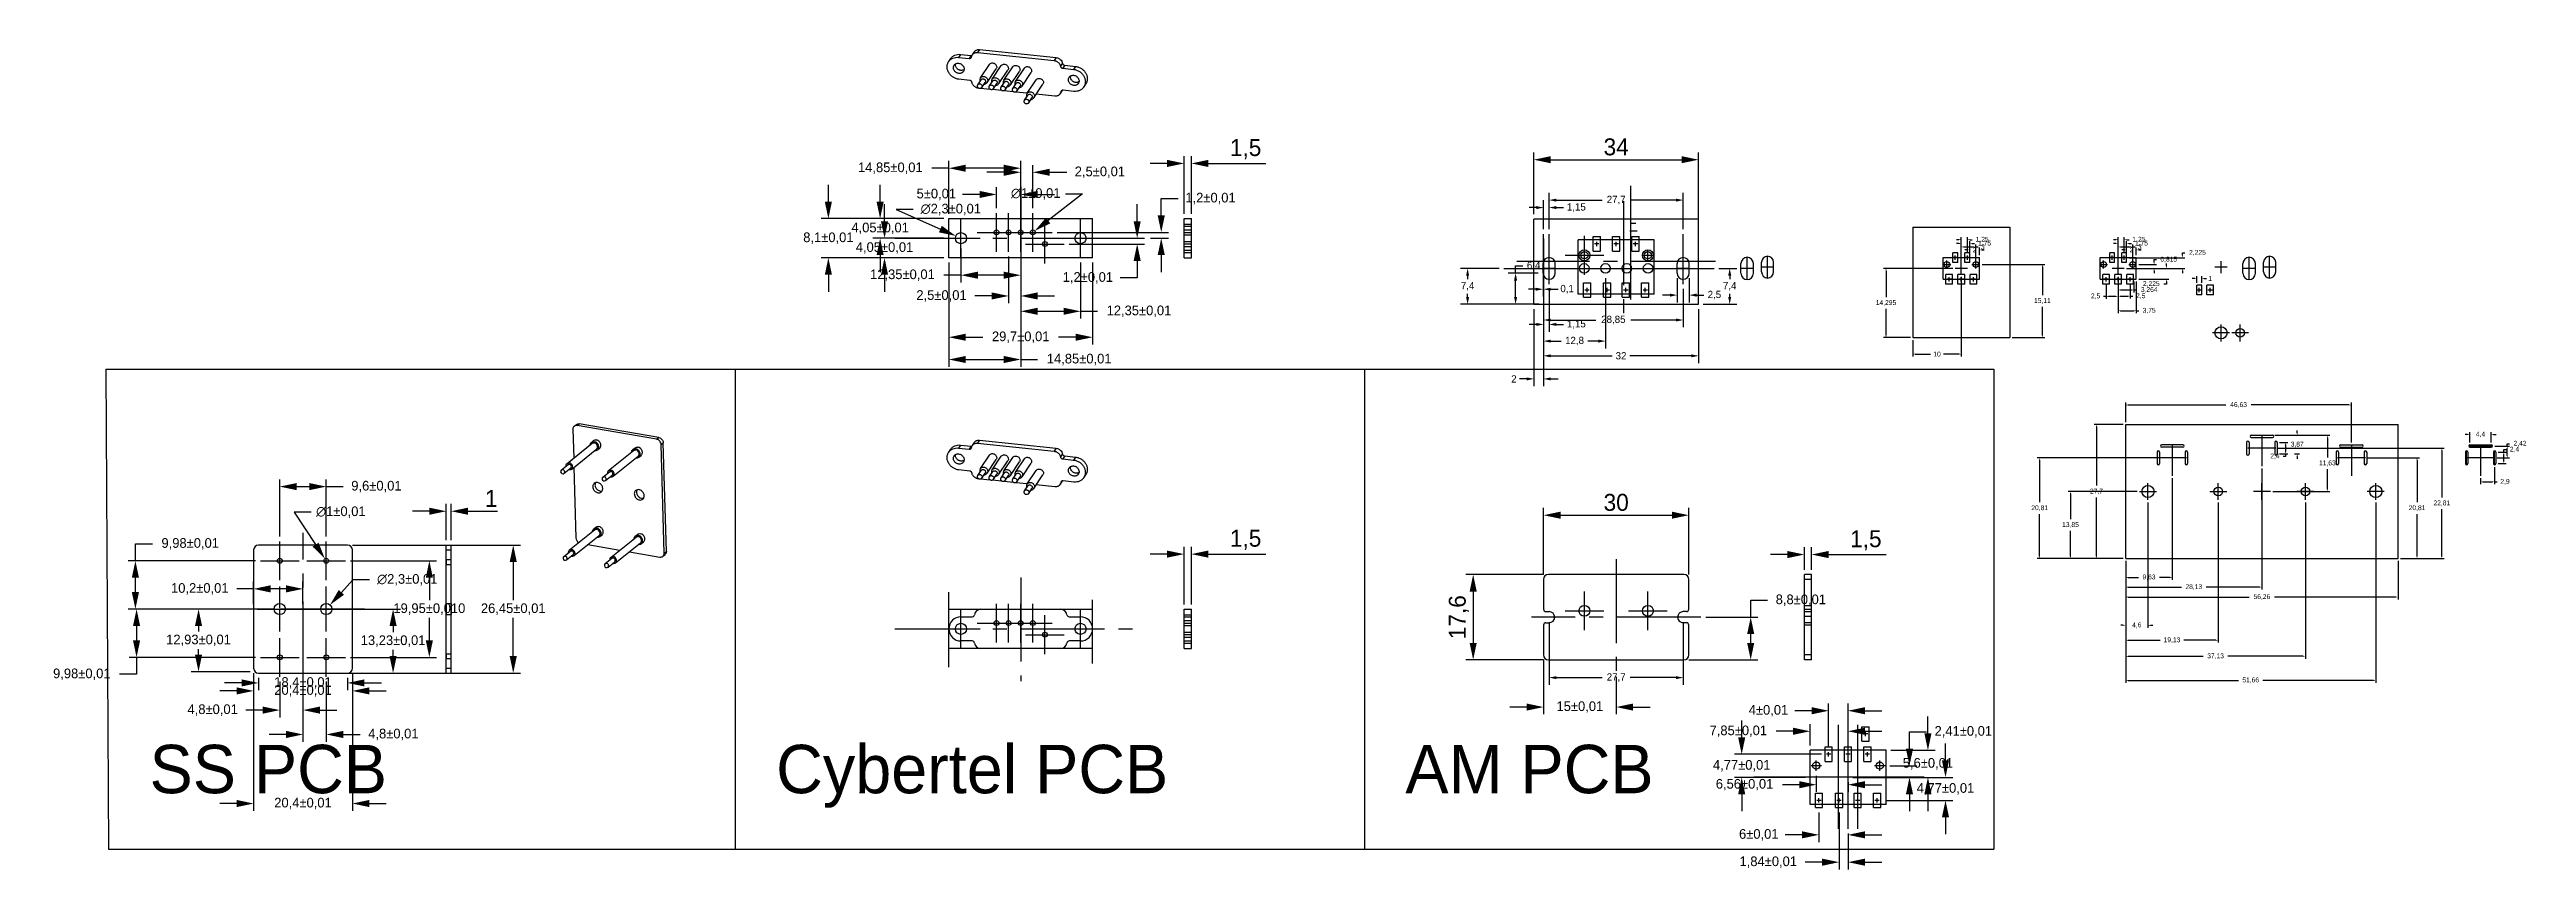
# Model space of a CAD drawing. Header units: millimetres. Extents: x 3763 to 4275, y 308 to 477.
import ezdxf

# ---------------------------------------------------------------- set-up
doc = ezdxf.new("R2010")
doc.units = ezdxf.units.MM
doc.header["$LTSCALE"] = 23.1
doc.header["$PDMODE"] = 3
doc.header["$PDSIZE"] = 8
doc.linetypes.add('CENTER2', pattern=[1.125, 0.75, -0.125, 0.125, -0.125])
doc.linetypes.add('HIDDEN', pattern=[0.2, 0.1, -0.1])
doc.layers.get('0').update_dxf_attribs({"linetype": 'CONTINUOUS'})
doc.layers.get('DEFPOINTS').update_dxf_attribs({"linetype": 'CONTINUOUS'})
for name, color, linetype in [('02___PRT_ALL_AXES', 7, 'CONTINUOUS'), ('06___PRT_ALL_SURFS', 7, 'CONTINUOUS'), ('DEFAULT_2', 8, 'HIDDEN')]:
    doc.layers.add(name, color=color, linetype=linetype)
doc.styles.get("Standard").update_dxf_attribs({"font": ''})
doc.styles.get('Standard').set_extended_font_data('Isonorm LT Regular')
doc.dimstyles.new('DIMSTYLE_1', dxfattribs={"dimtxt": 3.5, "dimasz": 3.5, "dimexe": 1.5, "dimexo": 1, "dimgap": 0.875, "dimtad": 1, "dimtxsty": 'Standard', "dimblk": '_FILLED', "dimblk1": '_FILLED', "dimblk2": '_FILLED', "dimcen": 0.09, "dimazin": 2, "dimtp": 0.01, "dimtm": 0.01, "dimtfac": 1, "dimtofl": 0, "dimtmove": 0, "dimatfit": 3, "dimldrblk": '_FILLED', "dimfxl": 1, "dimtolj": 1, "dimarcsym": 0})
doc.dimstyles.get("Standard").update_dxf_attribs({"dimtxt": 3.5, "dimasz": 3.5, "dimexe": 1.5, "dimexo": 1, "dimtad": 1, "dimtxsty": 'Standard', "dimblk": '_FILLED', "dimblk1": '_FILLED', "dimblk2": '_FILLED', "dimcen": 0.09, "dimazin": 2, "dimtol": 1, "dimtp": 0.01, "dimtm": 0.01, "dimtfac": 1, "dimtofl": 0, "dimtmove": 0, "dimatfit": 3, "dimldrblk": '_FILLED', "dimfxl": 1, "dimtolj": 1, "dimarcsym": 0})

msp = doc.modelspace()

# ---------------------------------------------------------------- texts
at = {"color": 2, "char_height": 10, "attachment_point": 1}
for s, insert in [('SS PCB', (3784.0254, 333.7662)), ('Cybertel PCB', (3913.4586, 333.7662)), ('AM PCB', (4043.4458, 333.7662))]:
    msp.add_mtext_dynamic_manual_height_columns(s, width=204.692385, gutter_width=1, heights=[69.9988], dxfattribs=dict(at, insert=insert))

# ---------------------------------------------------------------- blocks, each defined once
blk = doc.blocks.new('*U11')
at = {"color": 0, "linetype": 'CENTER2', "transparency": 16777216}
blk.add_line((-25.99, 0), (25.82, 0), dxfattribs=at)
blk = doc.blocks.new('*U12')
at = {"color": 0, "linetype": 'CENTER2', "transparency": 16777216}
blk.add_line((0, 14.24), (0, -7.14), dxfattribs=at)
blk = doc.blocks.new('*U13')
at = {"color": 0, "linetype": 'CENTER2', "transparency": 16777216}
for p, q in [((-4, 0), (-0.1, 0)), ((0, 0.1), (0, 4)), ((0.1, 0), (4, 0)), ((0, -4), (0, -0.1))]:
    blk.add_line(p, q, dxfattribs=at)
at = {"color": 0, "linetype": 'Continuous', "transparency": 16777216}
for p, q in [((-0.05, 0), (0.05, 0)), ((0, -0.05), (0, 0.05))]:
    blk.add_line(p, q, dxfattribs=at)
blk = doc.blocks.new('*U5')
at = {"color": 0, "linetype": 'CENTER2', "transparency": 16777216}
for p, q in [((-4, 0), (-0.1, 0)), ((0, 0.1), (0, 4)), ((0.1, 0), (4, 0)), ((0, -4), (0, -0.1))]:
    blk.add_line(p, q, dxfattribs=at)
at = {"color": 0, "linetype": 'Continuous', "transparency": 16777216}
for p, q in [((-0.05, 0), (0.05, 0)), ((0, -0.05), (0, 0.05))]:
    blk.add_line(p, q, dxfattribs=at)
blk = doc.blocks.new('*U6')
at = {"color": 0, "linetype": 'CENTER2', "transparency": 16777216}
for p, q in [((-4, 0), (-0.1, 0)), ((0, 0.1), (0, 4)), ((0.1, 0), (4, 0)), ((0, -4), (0, -0.1))]:
    blk.add_line(p, q, dxfattribs=at)
at = {"color": 0, "linetype": 'Continuous', "transparency": 16777216}
for p, q in [((-0.05, 0), (0.05, 0)), ((0, -0.05), (0, 0.05))]:
    blk.add_line(p, q, dxfattribs=at)
blk = doc.blocks.new('*U7')
at = {"color": 0, "linetype": 'CENTER2', "transparency": 16777216}
for p, q in [((-4, 0), (-0.1, 0)), ((0, 0.1), (0, 4)), ((0.1, 0), (4, 0)), ((0, -4), (0, -0.1))]:
    blk.add_line(p, q, dxfattribs=at)
at = {"color": 0, "linetype": 'Continuous', "transparency": 16777216}
for p, q in [((-0.05, 0), (0.05, 0)), ((0, -0.05), (0, 0.05))]:
    blk.add_line(p, q, dxfattribs=at)
blk = doc.blocks.new('*U8')
at = {"color": 0, "linetype": 'CENTER2', "transparency": 16777216}
for p, q in [((-4, 0), (-0.1, 0)), ((0, 0.1), (0, 4)), ((0.1, 0), (4, 0)), ((0, -4), (0, -0.1))]:
    blk.add_line(p, q, dxfattribs=at)
at = {"color": 0, "linetype": 'Continuous', "transparency": 16777216}
for p, q in [((-0.05, 0), (0.05, 0)), ((0, -0.05), (0, 0.05))]:
    blk.add_line(p, q, dxfattribs=at)
blk = doc.blocks.new('*U9')
at = {"color": 0, "linetype": 'CENTER2', "transparency": 16777216}
for p, q in [((-4, 0), (-0.1, 0)), ((0, 0.1), (0, 4)), ((0.1, 0), (4, 0)), ((0, -4), (0, -0.1))]:
    blk.add_line(p, q, dxfattribs=at)
at = {"color": 0, "linetype": 'Continuous', "transparency": 16777216}
for p, q in [((-0.05, 0), (0.05, 0)), ((0, -0.05), (0, 0.05))]:
    blk.add_line(p, q, dxfattribs=at)
blk = doc.blocks.new('*U10')
at = {"color": 0, "linetype": 'CENTER2', "transparency": 16777216}
for p, q in [((-4, 0), (-0.1, 0)), ((0, 0.1), (0, 4)), ((0.1, 0), (4, 0)), ((0, -4), (0, -0.1))]:
    blk.add_line(p, q, dxfattribs=at)
at = {"color": 0, "linetype": 'Continuous', "transparency": 16777216}
for p, q in [((-0.05, 0), (0.05, 0)), ((0, -0.05), (0, 0.05))]:
    blk.add_line(p, q, dxfattribs=at)
blk = doc.blocks.new('_FILLED')
at = {"color": 0, "linetype": 'ByBlock'}
blk.add_solid([(0, 0), (-1, 0.21), (-1, -0.21)], dxfattribs=at)
blk = doc.blocks.new('*D14')
at = {"color": 0, "linetype": 'Continuous', "lineweight": -2, "transparency": 16777216}
for p, q in [((3997.73, 362.78), (3997.73, 374.67)), ((3999.23, 362.78), (3999.23, 374.67)), ((3994.23, 373.17), (3990.73, 373.17)), ((4002.73, 373.17), (4014.65, 373.17))]:
    blk.add_line(p, q, dxfattribs=at)
at = {"layer": 'DEFPOINTS', "color": 0, "linetype": 'Continuous', "transparency": 16777216}
for p in [(3999.23, 373.17), (3997.73, 361.78), (3999.23, 361.78)]:
    blk.add_point(p, dxfattribs=at)
at = {"color": 0, "linetype": 'Continuous', "lineweight": -2, "transparency": 16777216, "xscale": 3.5, "yscale": 3.5, "zscale": 3.5}
blk.add_blockref('_FILLED', (3997.73, 373.17), dxfattribs=at)
at = {"color": 0, "linetype": 'Continuous', "lineweight": -2, "transparency": 16777216, "xscale": 3.5, "yscale": 3.5, "zscale": 3.5, "rotation": 180}
blk.add_blockref('_FILLED', (3999.23, 373.17), dxfattribs=at)
at = {"color": 0, "linetype": 'Continuous', "transparency": 16777216, "insert": (4010.44, 376.13), "char_height": 3.5, "attachment_point": 5}
blk.add_mtext('\\A1;1,5', dxfattribs=at)
blk = doc.blocks.new('*U15')
at = {"color": 0, "linetype": 'CENTER2', "transparency": 16777216}
blk.add_line((17.5, 0), (-17.5, 0), dxfattribs=at)
blk = doc.blocks.new('*U16')
at = {"color": 0, "linetype": 'CENTER2', "transparency": 16777216}
blk.add_line((0, 16.71), (0, -6.57), dxfattribs=at)
blk = doc.blocks.new('*U17')
at = {"color": 0, "linetype": 'CENTER2', "transparency": 16777216}
for p, q in [((-4, 0), (-0.1, 0)), ((0, 0.1), (0, 4)), ((0.1, 0), (4, 0)), ((0, -4), (0, -0.1))]:
    blk.add_line(p, q, dxfattribs=at)
at = {"color": 0, "linetype": 'Continuous', "transparency": 16777216}
for p, q in [((-0.05, 0), (0.05, 0)), ((0, -0.05), (0, 0.05))]:
    blk.add_line(p, q, dxfattribs=at)
blk = doc.blocks.new('*U18')
at = {"color": 0, "linetype": 'CENTER2', "transparency": 16777216}
for p, q in [((-4, 0), (-0.1, 0)), ((0, 0.1), (0, 4)), ((0.1, 0), (4, 0)), ((0, -4), (0, -0.1))]:
    blk.add_line(p, q, dxfattribs=at)
at = {"color": 0, "linetype": 'Continuous', "transparency": 16777216}
for p, q in [((-0.05, 0), (0.05, 0)), ((0, -0.05), (0, 0.05))]:
    blk.add_line(p, q, dxfattribs=at)
blk = doc.blocks.new('*D20')
at = {"color": 0, "linetype": 'Continuous', "lineweight": -2, "transparency": 16777216}
for p, q in [((4071.99, 368.94), (4071.99, 382.71)), ((4075.49, 381.21), (4098.49, 381.21)), ((4101.99, 368.94), (4101.99, 382.71))]:
    blk.add_line(p, q, dxfattribs=at)
at = {"layer": 'DEFPOINTS', "color": 0, "linetype": 'Continuous', "transparency": 16777216}
for p in [(4101.99, 381.21), (4071.99, 367.94), (4101.99, 367.94)]:
    blk.add_point(p, dxfattribs=at)
at = {"color": 0, "linetype": 'Continuous', "lineweight": -2, "transparency": 16777216, "xscale": 3.5, "yscale": 3.5, "zscale": 3.5, "rotation": 180}
blk.add_blockref('_FILLED', (4071.99, 381.21), dxfattribs=at)
at = {"color": 0, "linetype": 'Continuous', "lineweight": -2, "transparency": 16777216, "xscale": 3.5, "yscale": 3.5, "zscale": 3.5}
blk.add_blockref('_FILLED', (4101.99, 381.21), dxfattribs=at)
at = {"color": 0, "linetype": 'Continuous', "transparency": 16777216, "insert": (4086.99, 383.84), "char_height": 3.5, "attachment_point": 5}
blk.add_mtext('\\A1;30', dxfattribs=at)
blk = doc.blocks.new('*D19')
at = {"color": 0, "linetype": 'Continuous', "lineweight": -2, "transparency": 16777216}
for p, q in [((4071.99, 368.94), (4055.95, 368.94)), ((4057.45, 365.44), (4057.45, 354.84)), ((4071.99, 351.34), (4055.95, 351.34))]:
    blk.add_line(p, q, dxfattribs=at)
at = {"layer": 'DEFPOINTS', "color": 0, "linetype": 'Continuous', "transparency": 16777216}
for p in [(4072.99, 368.94), (4057.45, 351.34), (4072.99, 351.34)]:
    blk.add_point(p, dxfattribs=at)
at = {"color": 0, "linetype": 'Continuous', "lineweight": -2, "transparency": 16777216, "xscale": 3.5, "yscale": 3.5, "zscale": 3.5}
for p, rotation in [((4057.45, 368.94), 90), ((4057.45, 351.34), 270)]:
    blk.add_blockref('_FILLED', p, dxfattribs=dict(at, rotation=rotation))
at = {"color": 0, "linetype": 'Continuous', "transparency": 16777216, "insert": (4054.49, 360.14), "char_height": 3.5, "attachment_point": 5, "rotation": 90}
blk.add_mtext('\\A1;17,6', dxfattribs=at)
blk = doc.blocks.new('*D21')
at = {"color": 0, "linetype": 'Continuous', "lineweight": -2, "transparency": 16777216}
for p, q in [((4125.86, 369.94), (4125.86, 374.58)), ((4127.36, 369.94), (4127.36, 374.58)), ((4122.36, 373.08), (4118.86, 373.08)), ((4130.86, 373.08), (4142.78, 373.08))]:
    blk.add_line(p, q, dxfattribs=at)
at = {"layer": 'DEFPOINTS', "color": 0, "linetype": 'Continuous', "transparency": 16777216}
for p in [(4125.86, 368.94), (4127.36, 373.08), (4127.36, 368.94)]:
    blk.add_point(p, dxfattribs=at)
at = {"color": 0, "linetype": 'Continuous', "lineweight": -2, "transparency": 16777216, "xscale": 3.5, "yscale": 3.5, "zscale": 3.5}
blk.add_blockref('_FILLED', (4125.86, 373.08), dxfattribs=at)
at = {"color": 0, "linetype": 'Continuous', "lineweight": -2, "transparency": 16777216, "xscale": 3.5, "yscale": 3.5, "zscale": 3.5, "rotation": 180}
blk.add_blockref('_FILLED', (4127.36, 373.08), dxfattribs=at)
at = {"color": 0, "linetype": 'Continuous', "transparency": 16777216, "insert": (4138.57, 376.03), "char_height": 3.5, "attachment_point": 5}
blk.add_mtext('\\A1;1,5', dxfattribs=at)
blk = doc.blocks.new('*U22')
at = {"color": 0, "linetype": 'CENTER2', "transparency": 16777216}
for p, q in [((-4, 0), (-0.1, 0)), ((0, 0.1), (0, 4)), ((0.1, 0), (4, 0)), ((0, -4), (0, -0.1))]:
    blk.add_line(p, q, dxfattribs=at)
at = {"color": 0, "linetype": 'Continuous', "transparency": 16777216}
for p, q in [((-0.05, 0), (0.05, 0)), ((0, -0.05), (0, 0.05))]:
    blk.add_line(p, q, dxfattribs=at)
blk = doc.blocks.new('*U23')
at = {"color": 0, "linetype": 'CENTER2', "transparency": 16777216}
for p, q in [((-4, 0), (-0.1, 0)), ((0, 0.1), (0, 4)), ((0.1, 0), (4, 0)), ((0, -4), (0, -0.1))]:
    blk.add_line(p, q, dxfattribs=at)
at = {"color": 0, "linetype": 'Continuous', "transparency": 16777216}
for p, q in [((-0.05, 0), (0.05, 0)), ((0, -0.05), (0, 0.05))]:
    blk.add_line(p, q, dxfattribs=at)
blk = doc.blocks.new('*U24')
at = {"color": 0, "linetype": 'CENTER2', "transparency": 16777216}
for p, q in [((-4.65, 0), (-0.23, 0)), ((0, 0.23), (0, 4.65)), ((0.23, 0), (4.65, 0)), ((0, -4.65), (0, -0.23))]:
    blk.add_line(p, q, dxfattribs=at)
at = {"color": 0, "linetype": 'Continuous', "transparency": 16777216}
for p, q in [((-0.115, 0), (0.115, 0)), ((0, -0.115), (0, 0.115))]:
    blk.add_line(p, q, dxfattribs=at)
blk = doc.blocks.new('*U25')
at = {"color": 0, "linetype": 'CENTER2', "transparency": 16777216}
for p, q in [((-4.65, 0), (-0.23, 0)), ((0, 0.23), (0, 4.65)), ((0.23, 0), (4.65, 0)), ((0, -4.65), (0, -0.23))]:
    blk.add_line(p, q, dxfattribs=at)
at = {"color": 0, "linetype": 'Continuous', "transparency": 16777216}
for p, q in [((-0.115, 0), (0.115, 0)), ((0, -0.115), (0, 0.115))]:
    blk.add_line(p, q, dxfattribs=at)
blk = doc.blocks.new('*U26')
at = {"color": 0, "linetype": 'CENTER2', "transparency": 16777216}
for p, q in [((-4, 0), (-0.1, 0)), ((0, 0.1), (0, 4)), ((0.1, 0), (4, 0)), ((0, -4), (0, -0.1))]:
    blk.add_line(p, q, dxfattribs=at)
at = {"color": 0, "linetype": 'Continuous', "transparency": 16777216}
for p, q in [((-0.05, 0), (0.05, 0)), ((0, -0.05), (0, 0.05))]:
    blk.add_line(p, q, dxfattribs=at)
blk = doc.blocks.new('*U27')
at = {"color": 0, "linetype": 'CENTER2', "transparency": 16777216}
for p, q in [((-4, 0), (-0.1, 0)), ((0, 0.1), (0, 4)), ((0.1, 0), (4, 0)), ((0, -4), (0, -0.1))]:
    blk.add_line(p, q, dxfattribs=at)
at = {"color": 0, "linetype": 'Continuous', "transparency": 16777216}
for p, q in [((-0.05, 0), (0.05, 0)), ((0, -0.05), (0, 0.05))]:
    blk.add_line(p, q, dxfattribs=at)
blk = doc.blocks.new('*U28')
at = {"color": 0, "linetype": 'CENTER2', "transparency": 16777216}
blk.add_line((0, -15.725), (0, 15.725), dxfattribs=at)
blk = doc.blocks.new('*U29')
at = {"color": 0, "linetype": 'CENTER2', "transparency": 16777216}
blk.add_line((12.7, 0), (-12.7, 0), dxfattribs=at)
blk = doc.blocks.new('*D30')
at = {"color": 0, "linetype": 'Continuous', "lineweight": -2, "transparency": 16777216}
for p, q in [((3841.81, 382.03), (3838.31, 382.03)), ((3845.31, 376.04), (3845.31, 383.53)), ((3846.31, 376.04), (3846.31, 383.53)), ((3849.81, 382.03), (3855.89, 382.03))]:
    blk.add_line(p, q, dxfattribs=at)
at = {"layer": 'DEFPOINTS', "color": 0, "linetype": 'Continuous', "transparency": 16777216}
for p in [(3846.31, 382.03), (3845.31, 375.04), (3846.31, 375.04)]:
    blk.add_point(p, dxfattribs=at)
at = {"color": 0, "linetype": 'Continuous', "lineweight": -2, "transparency": 16777216, "xscale": 3.5, "yscale": 3.5, "zscale": 3.5}
blk.add_blockref('_FILLED', (3845.31, 382.03), dxfattribs=at)
at = {"color": 0, "linetype": 'Continuous', "lineweight": -2, "transparency": 16777216, "xscale": 3.5, "yscale": 3.5, "zscale": 3.5, "rotation": 180}
blk.add_blockref('_FILLED', (3846.31, 382.03), dxfattribs=at)
at = {"color": 0, "linetype": 'Continuous', "transparency": 16777216, "insert": (3854.6, 384.66), "char_height": 3.5, "attachment_point": 5}
blk.add_mtext('\\A1;1', dxfattribs=at)
blk = doc.blocks.new('*D33')
at = {"color": 3, "lineweight": -2, "transparency": 16777216}
for p, q in [((3817.39, 381.84), (3813.89, 381.84)), ((3813.89, 381.84), (3818.32, 375.13)), ((3820.52, 368.01), (3820.52, 375.57)), ((3816.74, 371.79), (3824.3, 371.79))]:
    blk.add_line(p, q, dxfattribs=at)
at = {"layer": 'DEFPOINTS', "color": 0, "transparency": 16777216}
for p in [(3820.25, 372.2), (3820.8, 371.37)]:
    blk.add_point(p, dxfattribs=at)
at = {"color": 3, "lineweight": -2, "transparency": 16777216, "xscale": 3.5, "yscale": 3.5, "zscale": 3.5, "rotation": 303.4236955379691}
blk.add_blockref('_FILLED', (3820.25, 372.2), dxfattribs=at)
at = {"color": 6, "transparency": 16777216, "insert": (3823.54, 381.84), "char_height": 2, "attachment_point": 5}
blk.add_mtext('\\A1;∅1±0,01', dxfattribs=at)
blk = doc.blocks.new('*D34')
at = {"color": 3, "lineweight": -2, "transparency": 16777216}
for p, q in [((3781.1, 371.79), (3781.1, 375.29)), ((3781.1, 375.29), (3784.6, 375.29)), ((3805.92, 371.79), (3779.6, 371.79)), ((3781.1, 365.31), (3781.1, 368.29)), ((3809.92, 361.81), (3779.6, 361.81))]:
    blk.add_line(p, q, dxfattribs=at)
at = {"layer": 'DEFPOINTS', "color": 0, "transparency": 16777216}
for p in [(3781.1, 371.79), (3806.92, 371.79), (3810.92, 361.81)]:
    blk.add_point(p, dxfattribs=at)
at = {"color": 3, "lineweight": -2, "transparency": 16777216, "xscale": 3.5, "yscale": 3.5, "zscale": 3.5}
for p, rotation in [((3781.1, 371.79), 90), ((3781.1, 361.81), 270)]:
    blk.add_blockref('_FILLED', p, dxfattribs=dict(at, rotation=rotation))
at = {"color": 6, "transparency": 16777216, "insert": (3792.42, 375.29), "char_height": 2, "attachment_point": 5}
blk.add_mtext('\\A1;9,98±0,01', dxfattribs=at)
blk = doc.blocks.new('*D35')
at = {"color": 3, "lineweight": -2, "transparency": 16777216}
for p, q in [((3805.27, 361.81), (3779.84, 361.81)), ((3781.34, 358.31), (3781.34, 355.34)), ((3781.34, 348.34), (3777.84, 348.34)), ((3805.92, 351.84), (3779.84, 351.84)), ((3781.34, 351.84), (3781.34, 348.34))]:
    blk.add_line(p, q, dxfattribs=at)
at = {"layer": 'DEFPOINTS', "color": 0, "transparency": 16777216}
for p in [(3806.27, 361.81), (3781.34, 351.84), (3806.92, 351.84)]:
    blk.add_point(p, dxfattribs=at)
at = {"color": 3, "lineweight": -2, "transparency": 16777216, "xscale": 3.5, "yscale": 3.5, "zscale": 3.5}
for p, rotation in [((3781.34, 361.81), 90), ((3781.34, 351.84), 270)]:
    blk.add_blockref('_FILLED', p, dxfattribs=dict(at, rotation=rotation))
at = {"color": 6, "transparency": 16777216, "insert": (3770.03, 348.34), "char_height": 2, "attachment_point": 5}
blk.add_mtext('\\A1;9,98±0,01', dxfattribs=at)
blk = doc.blocks.new('*D36')
at = {"color": 3, "lineweight": -2, "transparency": 16777216}
for p, q in [((3810.92, 346.84), (3810.92, 339.44)), ((3815.72, 347.59), (3815.72, 339.44)), ((3807.42, 340.94), (3803.92, 340.94)), ((3819.22, 340.94), (3822.72, 340.94))]:
    blk.add_line(p, q, dxfattribs=at)
at = {"layer": 'DEFPOINTS', "color": 0, "transparency": 16777216}
for p in [(3815.72, 348.59), (3810.92, 347.84), (3810.92, 340.94)]:
    blk.add_point(p, dxfattribs=at)
at = {"color": 3, "lineweight": -2, "transparency": 16777216, "xscale": 3.5, "yscale": 3.5, "zscale": 3.5}
blk.add_blockref('_FILLED', (3810.92, 340.94), dxfattribs=at)
at = {"color": 3, "lineweight": -2, "transparency": 16777216, "xscale": 3.5, "yscale": 3.5, "zscale": 3.5, "rotation": 180}
blk.add_blockref('_FILLED', (3815.72, 340.94), dxfattribs=at)
at = {"color": 6, "transparency": 16777216, "insert": (3797.06, 340.94), "char_height": 2, "attachment_point": 5}
blk.add_mtext('\\A1;4,8±0,01', dxfattribs=at)
blk = doc.blocks.new('*D37')
at = {"color": 3, "lineweight": -2, "transparency": 16777216}
for p, q in [((3815.72, 347.59), (3815.72, 334.41)), ((3820.52, 346.84), (3820.52, 334.41)), ((3812.22, 335.91), (3808.72, 335.91)), ((3824.02, 335.91), (3827.52, 335.91))]:
    blk.add_line(p, q, dxfattribs=at)
at = {"layer": 'DEFPOINTS', "color": 0, "transparency": 16777216}
for p in [(3815.72, 348.59), (3820.52, 347.84), (3820.52, 335.91)]:
    blk.add_point(p, dxfattribs=at)
at = {"color": 3, "lineweight": -2, "transparency": 16777216, "xscale": 3.5, "yscale": 3.5, "zscale": 3.5}
blk.add_blockref('_FILLED', (3815.72, 335.91), dxfattribs=at)
at = {"color": 3, "lineweight": -2, "transparency": 16777216, "xscale": 3.5, "yscale": 3.5, "zscale": 3.5, "rotation": 180}
blk.add_blockref('_FILLED', (3820.52, 335.91), dxfattribs=at)
at = {"color": 6, "transparency": 16777216, "insert": (3834.39, 335.91), "char_height": 2, "attachment_point": 5}
blk.add_mtext('\\A1;4,8±0,01', dxfattribs=at)
blk = doc.blocks.new('*D38')
at = {"color": 3, "lineweight": -2, "transparency": 16777216}
for p, q in [((3810.92, 376.79), (3810.92, 388.62)), ((3814.42, 387.12), (3817.02, 387.12)), ((3820.52, 376.79), (3820.52, 388.62)), ((3820.52, 387.12), (3824.02, 387.12))]:
    blk.add_line(p, q, dxfattribs=at)
at = {"layer": 'DEFPOINTS', "color": 0, "transparency": 16777216}
for p in [(3820.52, 387.12), (3810.92, 375.79), (3820.52, 375.79)]:
    blk.add_point(p, dxfattribs=at)
at = {"color": 3, "lineweight": -2, "transparency": 16777216, "xscale": 3.5, "yscale": 3.5, "zscale": 3.5, "rotation": 180}
blk.add_blockref('_FILLED', (3810.92, 387.12), dxfattribs=at)
at = {"color": 3, "lineweight": -2, "transparency": 16777216, "xscale": 3.5, "yscale": 3.5, "zscale": 3.5}
blk.add_blockref('_FILLED', (3820.52, 387.12), dxfattribs=at)
at = {"color": 6, "transparency": 16777216, "insert": (3830.89, 387.12), "char_height": 2, "attachment_point": 5}
blk.add_mtext('\\A1;9,6±0,01', dxfattribs=at)
blk = doc.blocks.new('*D39')
at = {"color": 3, "lineweight": -2, "transparency": 16777216}
for p, q in [((3820.52, 358.03), (3820.52, 365.59)), ((3825.99, 367.86), (3823.64, 365.26)), ((3829.49, 367.86), (3825.99, 367.86)), ((3816.74, 361.81), (3824.3, 361.81))]:
    blk.add_line(p, q, dxfattribs=at)
at = {"layer": 'DEFPOINTS', "color": 0, "transparency": 16777216}
for p in [(3819.75, 360.96), (3821.3, 362.67)]:
    blk.add_point(p, dxfattribs=at)
at = {"color": 3, "lineweight": -2, "transparency": 16777216, "xscale": 3.5, "yscale": 3.5, "zscale": 3.5, "rotation": 227.8829023254963}
blk.add_blockref('_FILLED', (3821.3, 362.67), dxfattribs=at)
at = {"color": 6, "transparency": 16777216, "insert": (3837.26, 367.86), "char_height": 2, "attachment_point": 5}
blk.add_mtext('\\A1;∅2,3±0,01', dxfattribs=at)
blk = doc.blocks.new('*D40')
at = {"color": 3, "lineweight": -2, "transparency": 16777216}
for p, q in [((3805.52, 348.59), (3805.52, 343.41)), ((3825.92, 348.59), (3825.92, 343.41)), ((3802.02, 344.91), (3798.52, 344.91)), ((3829.42, 344.91), (3832.92, 344.91))]:
    blk.add_line(p, q, dxfattribs=at)
at = {"layer": 'DEFPOINTS', "color": 0, "transparency": 16777216}
for p in [(3805.52, 349.59), (3825.92, 349.59), (3825.92, 344.91)]:
    blk.add_point(p, dxfattribs=at)
at = {"color": 3, "lineweight": -2, "transparency": 16777216, "xscale": 3.5, "yscale": 3.5, "zscale": 3.5}
blk.add_blockref('_FILLED', (3805.52, 344.91), dxfattribs=at)
at = {"color": 3, "lineweight": -2, "transparency": 16777216, "xscale": 3.5, "yscale": 3.5, "zscale": 3.5, "rotation": 180}
blk.add_blockref('_FILLED', (3825.92, 344.91), dxfattribs=at)
at = {"color": 6, "transparency": 16777216, "insert": (3815.72, 344.91), "char_height": 2, "attachment_point": 5}
blk.add_mtext('\\A1;20,4±0,01', dxfattribs=at)
blk = doc.blocks.new('*D41')
at = {"color": 3, "lineweight": -2, "transparency": 16777216}
for p, q in [((3803.02, 346.56), (3799.52, 346.56)), ((3806.52, 347.59), (3806.52, 345.06)), ((3824.92, 347.59), (3824.92, 345.06)), ((3828.42, 346.56), (3831.92, 346.56))]:
    blk.add_line(p, q, dxfattribs=at)
at = {"layer": 'DEFPOINTS', "color": 0, "transparency": 16777216}
for p in [(3806.52, 348.59), (3824.92, 348.59), (3824.92, 346.56)]:
    blk.add_point(p, dxfattribs=at)
at = {"color": 3, "lineweight": -2, "transparency": 16777216, "xscale": 3.5, "yscale": 3.5, "zscale": 3.5}
blk.add_blockref('_FILLED', (3806.52, 346.56), dxfattribs=at)
at = {"color": 3, "lineweight": -2, "transparency": 16777216, "xscale": 3.5, "yscale": 3.5, "zscale": 3.5, "rotation": 180}
blk.add_blockref('_FILLED', (3824.92, 346.56), dxfattribs=at)
at = {"color": 6, "transparency": 16777216, "insert": (3815.72, 346.56), "char_height": 2, "attachment_point": 5}
blk.add_mtext('\\A1;18,4±0,01', dxfattribs=at)
blk = doc.blocks.new('*D42')
at = {"color": 3, "lineweight": -2, "transparency": 16777216}
for p, q in [((3805.27, 361.81), (3792.64, 361.81)), ((3794.14, 358.31), (3794.14, 357.16)), ((3794.14, 352.38), (3794.14, 353.53)), ((3804.82, 348.88), (3792.64, 348.88))]:
    blk.add_line(p, q, dxfattribs=at)
at = {"layer": 'DEFPOINTS', "color": 0, "transparency": 16777216}
for p in [(3806.27, 361.81), (3794.14, 348.88), (3805.82, 348.88)]:
    blk.add_point(p, dxfattribs=at)
at = {"color": 3, "lineweight": -2, "transparency": 16777216, "xscale": 3.5, "yscale": 3.5, "zscale": 3.5}
for p, rotation in [((3794.14, 361.81), 90), ((3794.14, 348.88), 270)]:
    blk.add_blockref('_FILLED', p, dxfattribs=dict(at, rotation=rotation))
at = {"color": 6, "transparency": 16777216, "insert": (3794.14, 355.35), "char_height": 2, "attachment_point": 5}
blk.add_mtext('\\A1;12,93±0,01', dxfattribs=at)
blk = doc.blocks.new('*D43')
at = {"color": 3, "lineweight": -2, "transparency": 16777216}
for p, q in [((3805.52, 365.99), (3802.02, 365.99)), ((3805.52, 362.81), (3805.52, 367.49)), ((3812.22, 365.99), (3809.02, 365.99)), ((3815.72, 362.81), (3815.72, 367.49))]:
    blk.add_line(p, q, dxfattribs=at)
at = {"layer": 'DEFPOINTS', "color": 0, "transparency": 16777216}
for p in [(3805.52, 365.99), (3805.52, 361.81), (3815.72, 361.81)]:
    blk.add_point(p, dxfattribs=at)
at = {"color": 3, "lineweight": -2, "transparency": 16777216, "xscale": 3.5, "yscale": 3.5, "zscale": 3.5, "rotation": 180}
blk.add_blockref('_FILLED', (3805.52, 365.99), dxfattribs=at)
at = {"color": 3, "lineweight": -2, "transparency": 16777216, "xscale": 3.5, "yscale": 3.5, "zscale": 3.5}
blk.add_blockref('_FILLED', (3815.72, 365.99), dxfattribs=at)
at = {"color": 6, "transparency": 16777216, "insert": (3794.4, 365.99), "char_height": 2, "attachment_point": 5}
blk.add_mtext('\\A1;10,2±0,01', dxfattribs=at)
blk = doc.blocks.new('*U50')
at = {"color": 0, "linetype": 'CENTER2', "transparency": 16777216}
blk.add_line((-25.99, 0), (25.82, 0), dxfattribs=at)
blk = doc.blocks.new('*U51')
at = {"color": 0, "linetype": 'CENTER2', "transparency": 16777216}
blk.add_line((0, 14.24), (0, -7.14), dxfattribs=at)
blk = doc.blocks.new('*U52')
at = {"color": 0, "linetype": 'CENTER2', "transparency": 16777216}
for p, q in [((-4, 0), (-0.1, 0)), ((0, 0.1), (0, 4)), ((0.1, 0), (4, 0)), ((0, -4), (0, -0.1))]:
    blk.add_line(p, q, dxfattribs=at)
at = {"color": 0, "linetype": 'Continuous', "transparency": 16777216}
for p, q in [((-0.05, 0), (0.05, 0)), ((0, -0.05), (0, 0.05))]:
    blk.add_line(p, q, dxfattribs=at)
blk = doc.blocks.new('*U44')
at = {"color": 0, "linetype": 'CENTER2', "transparency": 16777216}
for p, q in [((-4, 0), (-0.1, 0)), ((0, 0.1), (0, 4)), ((0.1, 0), (4, 0)), ((0, -4), (0, -0.1))]:
    blk.add_line(p, q, dxfattribs=at)
at = {"color": 0, "linetype": 'Continuous', "transparency": 16777216}
for p, q in [((-0.05, 0), (0.05, 0)), ((0, -0.05), (0, 0.05))]:
    blk.add_line(p, q, dxfattribs=at)
blk = doc.blocks.new('*U45')
at = {"color": 0, "linetype": 'CENTER2', "transparency": 16777216}
for p, q in [((-4, 0), (-0.1, 0)), ((0, 0.1), (0, 4)), ((0.1, 0), (4, 0)), ((0, -4), (0, -0.1))]:
    blk.add_line(p, q, dxfattribs=at)
at = {"color": 0, "linetype": 'Continuous', "transparency": 16777216}
for p, q in [((-0.05, 0), (0.05, 0)), ((0, -0.05), (0, 0.05))]:
    blk.add_line(p, q, dxfattribs=at)
blk = doc.blocks.new('*U46')
at = {"color": 0, "linetype": 'CENTER2', "transparency": 16777216}
for p, q in [((-4, 0), (-0.1, 0)), ((0, 0.1), (0, 4)), ((0.1, 0), (4, 0)), ((0, -4), (0, -0.1))]:
    blk.add_line(p, q, dxfattribs=at)
at = {"color": 0, "linetype": 'Continuous', "transparency": 16777216}
for p, q in [((-0.05, 0), (0.05, 0)), ((0, -0.05), (0, 0.05))]:
    blk.add_line(p, q, dxfattribs=at)
blk = doc.blocks.new('*U47')
at = {"color": 0, "linetype": 'CENTER2', "transparency": 16777216}
for p, q in [((-4, 0), (-0.1, 0)), ((0, 0.1), (0, 4)), ((0.1, 0), (4, 0)), ((0, -4), (0, -0.1))]:
    blk.add_line(p, q, dxfattribs=at)
at = {"color": 0, "linetype": 'Continuous', "transparency": 16777216}
for p, q in [((-0.05, 0), (0.05, 0)), ((0, -0.05), (0, 0.05))]:
    blk.add_line(p, q, dxfattribs=at)
blk = doc.blocks.new('*U48')
at = {"color": 0, "linetype": 'CENTER2', "transparency": 16777216}
for p, q in [((-4, 0), (-0.1, 0)), ((0, 0.1), (0, 4)), ((0.1, 0), (4, 0)), ((0, -4), (0, -0.1))]:
    blk.add_line(p, q, dxfattribs=at)
at = {"color": 0, "linetype": 'Continuous', "transparency": 16777216}
for p, q in [((-0.05, 0), (0.05, 0)), ((0, -0.05), (0, 0.05))]:
    blk.add_line(p, q, dxfattribs=at)
blk = doc.blocks.new('*U49')
at = {"color": 0, "linetype": 'CENTER2', "transparency": 16777216}
for p, q in [((-4, 0), (-0.1, 0)), ((0, 0.1), (0, 4)), ((0.1, 0), (4, 0)), ((0, -4), (0, -0.1))]:
    blk.add_line(p, q, dxfattribs=at)
at = {"color": 0, "linetype": 'Continuous', "transparency": 16777216}
for p, q in [((-0.05, 0), (0.05, 0)), ((0, -0.05), (0, 0.05))]:
    blk.add_line(p, q, dxfattribs=at)
blk = doc.blocks.new('*D53')
at = {"color": 0, "linetype": 'Continuous', "lineweight": -2, "transparency": 16777216}
for p, q in [((3997.73, 443.49), (3997.73, 455.39)), ((3999.23, 443.49), (3999.23, 455.39)), ((3994.23, 453.89), (3990.73, 453.89)), ((4002.73, 453.89), (4014.65, 453.89))]:
    blk.add_line(p, q, dxfattribs=at)
at = {"layer": 'DEFPOINTS', "color": 0, "linetype": 'Continuous', "transparency": 16777216}
for p in [(3999.23, 453.89), (3997.73, 442.49), (3999.23, 442.49)]:
    blk.add_point(p, dxfattribs=at)
at = {"color": 0, "linetype": 'Continuous', "lineweight": -2, "transparency": 16777216, "xscale": 3.5, "yscale": 3.5, "zscale": 3.5}
blk.add_blockref('_FILLED', (3997.73, 453.89), dxfattribs=at)
at = {"color": 0, "linetype": 'Continuous', "lineweight": -2, "transparency": 16777216, "xscale": 3.5, "yscale": 3.5, "zscale": 3.5, "rotation": 180}
blk.add_blockref('_FILLED', (3999.23, 453.89), dxfattribs=at)
at = {"color": 0, "linetype": 'Continuous', "transparency": 16777216, "insert": (4010.44, 456.84), "char_height": 3.5, "attachment_point": 5}
blk.add_mtext('\\A1;1,5', dxfattribs=at)
blk = doc.blocks.new('*D54')
at = {"color": 3, "lineweight": -2, "transparency": 16777216}
for p, q in [((3961.48, 434.64), (3961.48, 425.01)), ((3963.98, 433.39), (3963.98, 425.01)), ((3957.98, 426.51), (3954.48, 426.51)), ((3967.48, 426.51), (3970.98, 426.51))]:
    blk.add_line(p, q, dxfattribs=at)
at = {"layer": 'DEFPOINTS', "color": 0, "transparency": 16777216}
for p in [(3961.48, 435.64), (3963.98, 434.39), (3961.48, 426.51)]:
    blk.add_point(p, dxfattribs=at)
at = {"color": 3, "lineweight": -2, "transparency": 16777216, "xscale": 3.5, "yscale": 3.5, "zscale": 3.5}
blk.add_blockref('_FILLED', (3961.48, 426.51), dxfattribs=at)
at = {"color": 3, "lineweight": -2, "transparency": 16777216, "xscale": 3.5, "yscale": 3.5, "zscale": 3.5, "rotation": 180}
blk.add_blockref('_FILLED', (3963.98, 426.51), dxfattribs=at)
at = {"color": 6, "transparency": 16777216, "insert": (3947.62, 426.51), "char_height": 2, "attachment_point": 5}
blk.add_mtext('\\A1;2,5±0,01', dxfattribs=at)
blk = doc.blocks.new('*D55')
at = {"color": 3, "lineweight": -2, "transparency": 16777216}
for p, q in [((3960.48, 452.06), (3956.98, 452.06)), ((3963.98, 440.64), (3963.98, 453.56)), ((3966.48, 444.64), (3966.48, 453.56)), ((3969.98, 452.06), (3973.48, 452.06))]:
    blk.add_line(p, q, dxfattribs=at)
at = {"layer": 'DEFPOINTS', "color": 0, "transparency": 16777216}
for p in [(3966.48, 452.06), (3966.48, 443.64), (3963.98, 439.64)]:
    blk.add_point(p, dxfattribs=at)
at = {"color": 3, "lineweight": -2, "transparency": 16777216, "xscale": 3.5, "yscale": 3.5, "zscale": 3.5}
blk.add_blockref('_FILLED', (3963.98, 452.06), dxfattribs=at)
at = {"color": 3, "lineweight": -2, "transparency": 16777216, "xscale": 3.5, "yscale": 3.5, "zscale": 3.5, "rotation": 180}
blk.add_blockref('_FILLED', (3966.48, 452.06), dxfattribs=at)
at = {"color": 6, "transparency": 16777216, "insert": (3980.34, 452.06), "char_height": 2, "attachment_point": 5}
blk.add_mtext('\\A1;2,5±0,01', dxfattribs=at)
blk = doc.blocks.new('*D56')
at = {"color": 3, "lineweight": -2, "transparency": 16777216}
for p, q in [((3993.01, 443.14), (3993.01, 446.64)), ((3993.01, 446.64), (3996.51, 446.64)), ((3971.48, 439.64), (3994.51, 439.64)), ((3990.8, 438.44), (3994.51, 438.44)), ((3993.01, 434.94), (3993.01, 431.44))]:
    blk.add_line(p, q, dxfattribs=at)
at = {"layer": 'DEFPOINTS', "color": 0, "transparency": 16777216}
for p in [(3970.48, 439.64), (3989.8, 438.44), (3993.01, 439.64)]:
    blk.add_point(p, dxfattribs=at)
at = {"color": 3, "lineweight": -2, "transparency": 16777216, "xscale": 3.5, "yscale": 3.5, "zscale": 3.5}
for p, rotation in [((3993.01, 439.64), 270), ((3993.01, 438.44), 90)]:
    blk.add_blockref('_FILLED', p, dxfattribs=dict(at, rotation=rotation))
at = {"color": 6, "transparency": 16777216, "insert": (4003.19, 446.64), "char_height": 2, "attachment_point": 5}
blk.add_mtext('\\A1;1,2±0,01', dxfattribs=at)
blk = doc.blocks.new('*D57')
at = {"color": 3, "lineweight": -2, "transparency": 16777216}
for p, q in [((3988.04, 441.94), (3988.04, 445.44)), ((3969.98, 438.44), (3989.54, 438.44)), ((3973.98, 437.24), (3989.54, 437.24)), ((3988.04, 430.24), (3984.54, 430.24)), ((3988.04, 433.74), (3988.04, 430.24))]:
    blk.add_line(p, q, dxfattribs=at)
at = {"layer": 'DEFPOINTS', "color": 0, "transparency": 16777216}
for p in [(3968.98, 438.44), (3972.98, 437.24), (3988.04, 437.24)]:
    blk.add_point(p, dxfattribs=at)
at = {"color": 3, "lineweight": -2, "transparency": 16777216, "xscale": 3.5, "yscale": 3.5, "zscale": 3.5}
for p, rotation in [((3988.04, 438.44), 270), ((3988.04, 437.24), 90)]:
    blk.add_blockref('_FILLED', p, dxfattribs=dict(at, rotation=rotation))
at = {"color": 6, "transparency": 16777216, "insert": (3977.86, 430.24), "char_height": 2, "attachment_point": 5}
blk.add_mtext('\\A1;1,2±0,01', dxfattribs=at)
blk = doc.blocks.new('*D58')
at = {"color": 3, "lineweight": -2, "transparency": 16777216}
for p, q in [((3955.48, 447.48), (3951.98, 447.48)), ((3958.98, 444.64), (3958.98, 448.98)), ((3963.98, 440.64), (3963.98, 448.98)), ((3967.48, 447.48), (3970.98, 447.48))]:
    blk.add_line(p, q, dxfattribs=at)
at = {"layer": 'DEFPOINTS', "color": 0, "transparency": 16777216}
for p in [(3958.98, 447.48), (3958.98, 443.64), (3963.98, 439.64)]:
    blk.add_point(p, dxfattribs=at)
at = {"color": 3, "lineweight": -2, "transparency": 16777216, "xscale": 3.5, "yscale": 3.5, "zscale": 3.5}
blk.add_blockref('_FILLED', (3958.98, 447.48), dxfattribs=at)
at = {"color": 3, "lineweight": -2, "transparency": 16777216, "xscale": 3.5, "yscale": 3.5, "zscale": 3.5, "rotation": 180}
blk.add_blockref('_FILLED', (3963.98, 447.48), dxfattribs=at)
at = {"color": 6, "transparency": 16777216, "insert": (3946.55, 447.48), "char_height": 2, "attachment_point": 5}
blk.add_mtext('\\A1;5±0,01', dxfattribs=at)
blk = doc.blocks.new('*D59')
at = {"color": 3, "lineweight": -2, "transparency": 16777216}
for p, q in [((3951.63, 436.29), (3951.63, 429.3)), ((3951.63, 430.8), (3948.13, 430.8)), ((3960.48, 430.8), (3955.13, 430.8)), ((3963.98, 433.39), (3963.98, 429.3))]:
    blk.add_line(p, q, dxfattribs=at)
at = {"layer": 'DEFPOINTS', "color": 0, "transparency": 16777216}
for p in [(3951.63, 437.29), (3951.63, 430.8), (3963.98, 434.39)]:
    blk.add_point(p, dxfattribs=at)
at = {"color": 3, "lineweight": -2, "transparency": 16777216, "xscale": 3.5, "yscale": 3.5, "zscale": 3.5, "rotation": 180}
blk.add_blockref('_FILLED', (3951.63, 430.8), dxfattribs=at)
at = {"color": 3, "lineweight": -2, "transparency": 16777216, "xscale": 3.5, "yscale": 3.5, "zscale": 3.5}
blk.add_blockref('_FILLED', (3963.98, 430.8), dxfattribs=at)
at = {"color": 6, "transparency": 16777216, "insert": (3939.55, 430.8), "char_height": 2, "attachment_point": 5}
blk.add_mtext('\\A1;12,35±0,01', dxfattribs=at)
blk = doc.blocks.new('*D60')
at = {"color": 3, "lineweight": -2, "transparency": 16777216}
for p, q in [((3963.98, 433.39), (3963.98, 421.84)), ((3976.33, 433.44), (3976.33, 421.84)), ((3967.48, 423.34), (3972.83, 423.34)), ((3976.33, 423.34), (3979.83, 423.34))]:
    blk.add_line(p, q, dxfattribs=at)
at = {"layer": 'DEFPOINTS', "color": 0, "transparency": 16777216}
for p in [(3963.98, 434.39), (3976.33, 434.44), (3976.33, 423.34)]:
    blk.add_point(p, dxfattribs=at)
at = {"color": 3, "lineweight": -2, "transparency": 16777216, "xscale": 3.5, "yscale": 3.5, "zscale": 3.5, "rotation": 180}
blk.add_blockref('_FILLED', (3963.98, 423.34), dxfattribs=at)
at = {"color": 3, "lineweight": -2, "transparency": 16777216, "xscale": 3.5, "yscale": 3.5, "zscale": 3.5}
blk.add_blockref('_FILLED', (3976.33, 423.34), dxfattribs=at)
at = {"color": 6, "transparency": 16777216, "insert": (3988.41, 423.34), "char_height": 2, "attachment_point": 5}
blk.add_mtext('\\A1;12,35±0,01', dxfattribs=at)
blk = doc.blocks.new('*D61')
at = {"color": 3, "lineweight": -2, "transparency": 16777216}
for p, q in [((3941.78, 444.37), (3938.28, 444.37)), ((3938.28, 444.37), (3947.38, 440.33)), ((3951.63, 434.66), (3951.63, 442.22)), ((3947.85, 438.44), (3955.41, 438.44))]:
    blk.add_line(p, q, dxfattribs=at)
at = {"layer": 'DEFPOINTS', "color": 0, "transparency": 16777216}
for p in [(3950.58, 438.91), (3952.68, 437.98)]:
    blk.add_point(p, dxfattribs=at)
at = {"color": 3, "lineweight": -2, "transparency": 16777216, "xscale": 3.5, "yscale": 3.5, "zscale": 3.5, "rotation": 336.0670259708048}
blk.add_blockref('_FILLED', (3950.58, 438.91), dxfattribs=at)
at = {"color": 6, "transparency": 16777216, "insert": (3949.54, 444.37), "char_height": 2, "attachment_point": 5}
blk.add_mtext('\\A1;∅2,3±0,01', dxfattribs=at)
blk = doc.blocks.new('*D62')
at = {"color": 3, "lineweight": -2, "transparency": 16777216}
for p, q in [((3976.73, 447.59), (3969.64, 442.09)), ((3973.23, 447.59), (3976.73, 447.59)), ((3966.48, 435.86), (3966.48, 443.42)), ((3962.7, 439.64), (3970.26, 439.64))]:
    blk.add_line(p, q, dxfattribs=at)
at = {"layer": 'DEFPOINTS', "color": 0, "transparency": 16777216}
for p in [(3966.09, 439.34), (3966.88, 439.95)]:
    blk.add_point(p, dxfattribs=at)
at = {"color": 3, "lineweight": -2, "transparency": 16777216, "xscale": 3.5, "yscale": 3.5, "zscale": 3.5, "rotation": 217.7942415954182}
blk.add_blockref('_FILLED', (3966.88, 439.95), dxfattribs=at)
at = {"color": 6, "transparency": 16777216, "insert": (3967.08, 447.59), "char_height": 2, "attachment_point": 5}
blk.add_mtext('\\A1;∅1±0,01', dxfattribs=at)
blk = doc.blocks.new('*D63')
at = {"color": 3, "lineweight": -2, "transparency": 16777216}
for p, q in [((3934.94, 445.99), (3934.94, 449.49)), ((3948.13, 442.49), (3933.44, 442.49)), ((3948.13, 438.44), (3933.44, 438.44)), ((3934.94, 434.94), (3934.94, 431.44))]:
    blk.add_line(p, q, dxfattribs=at)
at = {"layer": 'DEFPOINTS', "color": 0, "transparency": 16777216}
for p in [(3934.94, 442.49), (3949.13, 442.49), (3949.13, 438.44)]:
    blk.add_point(p, dxfattribs=at)
at = {"color": 3, "lineweight": -2, "transparency": 16777216, "xscale": 3.5, "yscale": 3.5, "zscale": 3.5}
for p, rotation in [((3934.94, 442.49), 270), ((3934.94, 438.44), 90)]:
    blk.add_blockref('_FILLED', p, dxfattribs=dict(at, rotation=rotation))
at = {"color": 6, "transparency": 16777216, "insert": (3934.94, 440.47), "char_height": 2, "attachment_point": 5}
blk.add_mtext('\\A1;4,05±0,01', dxfattribs=at)
blk = doc.blocks.new('*D64')
at = {"color": 3, "lineweight": -2, "transparency": 16777216}
for p, q in [((3949.13, 452.9), (3945.63, 452.9)), ((3949.13, 443.49), (3949.13, 454.4)), ((3960.48, 452.9), (3952.63, 452.9)), ((3963.98, 443.49), (3963.98, 454.4))]:
    blk.add_line(p, q, dxfattribs=at)
at = {"layer": 'DEFPOINTS', "color": 0, "transparency": 16777216}
for p in [(3949.13, 452.9), (3949.13, 442.49), (3963.98, 442.49)]:
    blk.add_point(p, dxfattribs=at)
at = {"color": 3, "lineweight": -2, "transparency": 16777216, "xscale": 3.5, "yscale": 3.5, "zscale": 3.5, "rotation": 180}
blk.add_blockref('_FILLED', (3949.13, 452.9), dxfattribs=at)
at = {"color": 3, "lineweight": -2, "transparency": 16777216, "xscale": 3.5, "yscale": 3.5, "zscale": 3.5}
blk.add_blockref('_FILLED', (3963.98, 452.9), dxfattribs=at)
at = {"color": 6, "transparency": 16777216, "insert": (3937.05, 452.9), "char_height": 2, "attachment_point": 5}
blk.add_mtext('\\A1;14,85±0,01', dxfattribs=at)
blk = doc.blocks.new('*D65')
at = {"color": 3, "lineweight": -2, "transparency": 16777216}
for p, q in [((4112.92, 335.32), (4112.92, 338.82)), ((4129.43, 331.82), (4111.42, 331.82)), ((4126.03, 327.05), (4111.42, 327.05)), ((4112.92, 323.55), (4112.92, 320.05))]:
    blk.add_line(p, q, dxfattribs=at)
at = {"layer": 'DEFPOINTS', "color": 0, "transparency": 16777216}
for p in [(4112.92, 331.82), (4130.43, 331.82), (4127.03, 327.05)]:
    blk.add_point(p, dxfattribs=at)
at = {"color": 3, "lineweight": -2, "transparency": 16777216, "xscale": 3.5, "yscale": 3.5, "zscale": 3.5}
for p, rotation in [((4112.92, 331.82), 270), ((4112.92, 327.05), 90)]:
    blk.add_blockref('_FILLED', p, dxfattribs=dict(at, rotation=rotation))
at = {"color": 6, "transparency": 16777216, "insert": (4112.92, 329.44), "char_height": 2, "attachment_point": 5}
blk.add_mtext('\\A1;4,77±0,01', dxfattribs=at)
blk = doc.blocks.new('*D66')
at = {"color": 3, "lineweight": -2, "transparency": 16777216}
for p, q in [((4127.38, 340.81), (4123.88, 340.81)), ((4130.88, 333.28), (4130.88, 342.31)), ((4134.88, 328.05), (4134.88, 342.31)), ((4138.38, 340.81), (4141.88, 340.81))]:
    blk.add_line(p, q, dxfattribs=at)
at = {"layer": 'DEFPOINTS', "color": 0, "transparency": 16777216}
for p in [(4130.88, 340.81), (4130.88, 332.28), (4134.88, 327.05)]:
    blk.add_point(p, dxfattribs=at)
at = {"color": 3, "lineweight": -2, "transparency": 16777216, "xscale": 3.5, "yscale": 3.5, "zscale": 3.5}
blk.add_blockref('_FILLED', (4130.88, 340.81), dxfattribs=at)
at = {"color": 3, "lineweight": -2, "transparency": 16777216, "xscale": 3.5, "yscale": 3.5, "zscale": 3.5, "rotation": 180}
blk.add_blockref('_FILLED', (4134.88, 340.81), dxfattribs=at)
at = {"color": 6, "transparency": 16777216, "insert": (4118.45, 340.81), "char_height": 2, "attachment_point": 5}
blk.add_mtext('\\A1;4±0,01', dxfattribs=at)
blk = doc.blocks.new('*D67')
at = {"color": 3, "lineweight": -2, "transparency": 16777216}
for p, q in [((4124.83, 325.53), (4121.33, 325.53)), ((4128.33, 327.38), (4128.33, 324.03)), ((4134.88, 326.05), (4134.88, 324.03)), ((4138.38, 325.53), (4141.88, 325.53))]:
    blk.add_line(p, q, dxfattribs=at)
at = {"layer": 'DEFPOINTS', "color": 0, "transparency": 16777216}
for p in [(4128.33, 328.38), (4128.33, 325.53), (4134.88, 327.05)]:
    blk.add_point(p, dxfattribs=at)
at = {"color": 3, "lineweight": -2, "transparency": 16777216, "xscale": 3.5, "yscale": 3.5, "zscale": 3.5}
blk.add_blockref('_FILLED', (4128.33, 325.53), dxfattribs=at)
at = {"color": 3, "lineweight": -2, "transparency": 16777216, "xscale": 3.5, "yscale": 3.5, "zscale": 3.5, "rotation": 180}
blk.add_blockref('_FILLED', (4134.88, 325.53), dxfattribs=at)
at = {"color": 6, "transparency": 16777216, "insert": (4113.51, 325.53), "char_height": 2, "attachment_point": 5}
blk.add_mtext('\\A1;6,56±0,01', dxfattribs=at)
blk = doc.blocks.new('*D68')
at = {"color": 3, "lineweight": -2, "transparency": 16777216}
for p, q in [((4147.58, 332.96), (4147.58, 336.46)), ((4147.58, 336.46), (4151.08, 336.46)), ((4143.52, 329.46), (4149.08, 329.46)), ((4135.88, 327.05), (4149.08, 327.05)), ((4147.58, 323.55), (4147.58, 320.05))]:
    blk.add_line(p, q, dxfattribs=at)
at = {"layer": 'DEFPOINTS', "color": 0, "transparency": 16777216}
for p in [(4142.52, 329.46), (4147.58, 329.46), (4134.88, 327.05)]:
    blk.add_point(p, dxfattribs=at)
at = {"color": 3, "lineweight": -2, "transparency": 16777216, "xscale": 3.5, "yscale": 3.5, "zscale": 3.5}
for p, rotation in [((4147.58, 329.46), 270), ((4147.58, 327.05), 90)]:
    blk.add_blockref('_FILLED', p, dxfattribs=dict(at, rotation=rotation))
at = {"color": 6, "transparency": 16777216, "insert": (4158.7, 336.46), "char_height": 2, "attachment_point": 5}
blk.add_mtext('\\A1;2,41±0,01', dxfattribs=at)
blk = doc.blocks.new('*D69')
at = {"color": 3, "lineweight": -2, "transparency": 16777216}
for p, q in [((4133.04, 319.78), (4133.04, 308.02)), ((4134.88, 315.42), (4134.88, 308.02)), ((4129.54, 309.52), (4126.04, 309.52)), ((4138.38, 309.52), (4141.88, 309.52))]:
    blk.add_line(p, q, dxfattribs=at)
at = {"layer": 'DEFPOINTS', "color": 0, "transparency": 16777216}
for p in [(4133.04, 320.78), (4134.88, 316.42), (4133.04, 309.52)]:
    blk.add_point(p, dxfattribs=at)
at = {"color": 3, "lineweight": -2, "transparency": 16777216, "xscale": 3.5, "yscale": 3.5, "zscale": 3.5}
blk.add_blockref('_FILLED', (4133.04, 309.52), dxfattribs=at)
at = {"color": 3, "lineweight": -2, "transparency": 16777216, "xscale": 3.5, "yscale": 3.5, "zscale": 3.5, "rotation": 180}
blk.add_blockref('_FILLED', (4134.88, 309.52), dxfattribs=at)
at = {"color": 6, "transparency": 16777216, "insert": (4118.41, 309.52), "char_height": 2, "attachment_point": 5}
blk.add_mtext('\\A1;1,84±0,01', dxfattribs=at)
blk = doc.blocks.new('*D70')
at = {"color": 3, "lineweight": -2, "transparency": 16777216}
for p, q in [((4128.88, 319.78), (4128.88, 313.67)), ((4125.38, 315.17), (4121.88, 315.17)), ((4134.88, 315.42), (4134.88, 313.67)), ((4138.38, 315.17), (4141.88, 315.17))]:
    blk.add_line(p, q, dxfattribs=at)
at = {"layer": 'DEFPOINTS', "color": 0, "transparency": 16777216}
for p in [(4128.88, 320.78), (4128.88, 315.17), (4134.88, 316.42)]:
    blk.add_point(p, dxfattribs=at)
at = {"color": 3, "lineweight": -2, "transparency": 16777216, "xscale": 3.5, "yscale": 3.5, "zscale": 3.5}
blk.add_blockref('_FILLED', (4128.88, 315.17), dxfattribs=at)
at = {"color": 3, "lineweight": -2, "transparency": 16777216, "xscale": 3.5, "yscale": 3.5, "zscale": 3.5, "rotation": 180}
blk.add_blockref('_FILLED', (4134.88, 315.17), dxfattribs=at)
at = {"color": 6, "transparency": 16777216, "insert": (4116.45, 315.17), "char_height": 2, "attachment_point": 5}
blk.add_mtext('\\A1;6±0,01', dxfattribs=at)
blk = doc.blocks.new('*D71')
at = {"color": 3, "lineweight": -2, "transparency": 16777216}
for p, q in [((4155.02, 330.55), (4155.02, 334.05)), ((4143.73, 327.05), (4156.52, 327.05)), ((4142.63, 322.28), (4156.52, 322.28)), ((4155.02, 318.78), (4155.02, 315.28))]:
    blk.add_line(p, q, dxfattribs=at)
at = {"layer": 'DEFPOINTS', "color": 0, "transparency": 16777216}
for p in [(4142.73, 327.05), (4141.63, 322.28), (4155.02, 322.28)]:
    blk.add_point(p, dxfattribs=at)
at = {"color": 3, "lineweight": -2, "transparency": 16777216, "xscale": 3.5, "yscale": 3.5, "zscale": 3.5}
for p, rotation in [((4155.02, 327.05), 270), ((4155.02, 322.28), 90)]:
    blk.add_blockref('_FILLED', p, dxfattribs=dict(at, rotation=rotation))
at = {"color": 6, "transparency": 16777216, "insert": (4155.02, 324.67), "char_height": 2, "attachment_point": 5}
blk.add_mtext('\\A1;4,77±0,01', dxfattribs=at)
blk = doc.blocks.new('*D72')
at = {"color": 3, "lineweight": -2, "transparency": 16777216}
for p, q in [((4127.03, 333.65), (4127.03, 338.07)), ((4134.88, 328.05), (4134.88, 338.07)), ((4123.53, 336.57), (4120.03, 336.57)), ((4138.38, 336.57), (4141.88, 336.57))]:
    blk.add_line(p, q, dxfattribs=at)
at = {"layer": 'DEFPOINTS', "color": 0, "transparency": 16777216}
for p in [(4127.03, 336.57), (4127.03, 332.65), (4134.88, 327.05)]:
    blk.add_point(p, dxfattribs=at)
at = {"color": 3, "lineweight": -2, "transparency": 16777216, "xscale": 3.5, "yscale": 3.5, "zscale": 3.5}
blk.add_blockref('_FILLED', (4127.03, 336.57), dxfattribs=at)
at = {"color": 3, "lineweight": -2, "transparency": 16777216, "xscale": 3.5, "yscale": 3.5, "zscale": 3.5, "rotation": 180}
blk.add_blockref('_FILLED', (4134.88, 336.57), dxfattribs=at)
at = {"color": 6, "transparency": 16777216, "insert": (4112.22, 336.57), "char_height": 2, "attachment_point": 5}
blk.add_mtext('\\A1;7,85±0,01', dxfattribs=at)
blk = doc.blocks.new('*D73')
at = {"color": 3, "lineweight": -2, "transparency": 16777216}
for p, q in [((4151.39, 336.15), (4151.39, 339.65)), ((4143.73, 332.65), (4152.89, 332.65)), ((4143.73, 327.05), (4152.89, 327.05)), ((4151.39, 323.55), (4151.39, 320.05))]:
    blk.add_line(p, q, dxfattribs=at)
at = {"layer": 'DEFPOINTS', "color": 0, "transparency": 16777216}
for p in [(4142.73, 332.65), (4151.39, 332.65), (4142.73, 327.05)]:
    blk.add_point(p, dxfattribs=at)
at = {"color": 3, "lineweight": -2, "transparency": 16777216, "xscale": 3.5, "yscale": 3.5, "zscale": 3.5}
for p, rotation in [((4151.39, 332.65), 270), ((4151.39, 327.05), 90)]:
    blk.add_blockref('_FILLED', p, dxfattribs=dict(at, rotation=rotation))
at = {"color": 6, "transparency": 16777216, "insert": (4151.39, 329.85), "char_height": 2, "attachment_point": 5}
blk.add_mtext('\\A1;5,6±0,01', dxfattribs=at)
blk = doc.blocks.new('*D74')
at = {"color": 3, "lineweight": -2, "transparency": 16777216}
for p, q in [((3805.52, 348.59), (3805.52, 320.14)), ((3825.92, 348.59), (3825.92, 320.14)), ((3802.02, 321.64), (3798.52, 321.64)), ((3829.42, 321.64), (3832.92, 321.64))]:
    blk.add_line(p, q, dxfattribs=at)
at = {"layer": 'DEFPOINTS', "color": 0, "transparency": 16777216}
for p in [(3805.52, 349.59), (3825.92, 349.59), (3825.92, 321.64)]:
    blk.add_point(p, dxfattribs=at)
at = {"color": 3, "lineweight": -2, "transparency": 16777216, "xscale": 3.5, "yscale": 3.5, "zscale": 3.5}
blk.add_blockref('_FILLED', (3805.52, 321.64), dxfattribs=at)
at = {"color": 3, "lineweight": -2, "transparency": 16777216, "xscale": 3.5, "yscale": 3.5, "zscale": 3.5, "rotation": 180}
blk.add_blockref('_FILLED', (3825.92, 321.64), dxfattribs=at)
at = {"color": 6, "transparency": 16777216, "insert": (3815.72, 321.64), "char_height": 2, "attachment_point": 5}
blk.add_mtext('\\A1;20,4±0,01', dxfattribs=at)
blk = doc.blocks.new('*D75')
at = {"color": 3, "lineweight": -2, "transparency": 16777216}
for p, q in [((3825.92, 375.04), (3860.65, 375.04)), ((3859.15, 371.54), (3859.15, 363.63)), ((3859.15, 352.09), (3859.15, 360)), ((3825.92, 348.59), (3860.65, 348.59))]:
    blk.add_line(p, q, dxfattribs=at)
at = {"layer": 'DEFPOINTS', "color": 0, "transparency": 16777216}
for p in [(3824.92, 375.04), (3859.15, 375.04), (3824.92, 348.59)]:
    blk.add_point(p, dxfattribs=at)
at = {"color": 3, "lineweight": -2, "transparency": 16777216, "xscale": 3.5, "yscale": 3.5, "zscale": 3.5}
for p, rotation in [((3859.15, 375.04), 90), ((3859.15, 348.59), 270)]:
    blk.add_blockref('_FILLED', p, dxfattribs=dict(at, rotation=rotation))
at = {"color": 6, "transparency": 16777216, "insert": (3859.15, 361.81), "char_height": 2, "attachment_point": 5}
blk.add_mtext('\\A1;26,45±0,01', dxfattribs=at)
blk = doc.blocks.new('*D76')
at = {"color": 3, "lineweight": -2, "transparency": 16777216}
for p, q in [((3816.72, 361.81), (3835.83, 361.81)), ((3834.33, 358.31), (3834.33, 357.02)), ((3834.33, 352.09), (3834.33, 353.38)), ((3816.72, 348.59), (3835.83, 348.59))]:
    blk.add_line(p, q, dxfattribs=at)
at = {"layer": 'DEFPOINTS', "color": 0, "transparency": 16777216}
for p in [(3815.72, 361.81), (3834.33, 361.81), (3815.72, 348.59)]:
    blk.add_point(p, dxfattribs=at)
at = {"color": 3, "lineweight": -2, "transparency": 16777216, "xscale": 3.5, "yscale": 3.5, "zscale": 3.5}
for p, rotation in [((3834.33, 361.81), 90), ((3834.33, 348.59), 270)]:
    blk.add_blockref('_FILLED', p, dxfattribs=dict(at, rotation=rotation))
at = {"color": 6, "transparency": 16777216, "insert": (3834.33, 355.2), "char_height": 2, "attachment_point": 5}
blk.add_mtext('\\A1;13,23±0,01', dxfattribs=at)
blk = doc.blocks.new('*D77')
at = {"color": 3, "lineweight": -2, "transparency": 16777216}
for p, q in [((3949.13, 433.39), (3949.13, 416.48)), ((3978.83, 433.39), (3978.83, 416.48)), ((3952.63, 417.98), (3956.17, 417.98)), ((3975.33, 417.98), (3971.8, 417.98))]:
    blk.add_line(p, q, dxfattribs=at)
at = {"layer": 'DEFPOINTS', "color": 0, "transparency": 16777216}
for p in [(3949.13, 434.39), (3978.83, 434.39), (3978.83, 417.98)]:
    blk.add_point(p, dxfattribs=at)
at = {"color": 3, "lineweight": -2, "transparency": 16777216, "xscale": 3.5, "yscale": 3.5, "zscale": 3.5, "rotation": 180}
blk.add_blockref('_FILLED', (3949.13, 417.98), dxfattribs=at)
at = {"color": 3, "lineweight": -2, "transparency": 16777216, "xscale": 3.5, "yscale": 3.5, "zscale": 3.5}
blk.add_blockref('_FILLED', (3978.83, 417.98), dxfattribs=at)
at = {"color": 6, "transparency": 16777216, "insert": (3963.98, 417.98), "char_height": 2, "attachment_point": 5}
blk.add_mtext('\\A1;29,7±0,01', dxfattribs=at)
blk = doc.blocks.new('*D78')
at = {"color": 3, "lineweight": -2, "transparency": 16777216}
for p, q in [((3924.25, 445.99), (3924.25, 449.49)), ((3948.13, 442.49), (3922.75, 442.49)), ((3948.13, 434.39), (3922.75, 434.39)), ((3924.25, 430.89), (3924.25, 427.39))]:
    blk.add_line(p, q, dxfattribs=at)
at = {"layer": 'DEFPOINTS', "color": 0, "transparency": 16777216}
for p in [(3924.25, 442.49), (3949.13, 442.49), (3949.13, 434.39)]:
    blk.add_point(p, dxfattribs=at)
at = {"color": 3, "lineweight": -2, "transparency": 16777216, "xscale": 3.5, "yscale": 3.5, "zscale": 3.5}
for p, rotation in [((3924.25, 442.49), 270), ((3924.25, 434.39), 90)]:
    blk.add_blockref('_FILLED', p, dxfattribs=dict(at, rotation=rotation))
at = {"color": 6, "transparency": 16777216, "insert": (3924.25, 438.44), "char_height": 2, "attachment_point": 5}
blk.add_mtext('\\A1;8,1±0,01', dxfattribs=at)
blk = doc.blocks.new('*D79')
at = {"color": 3, "lineweight": -2, "transparency": 16777216}
for p, q in [((3935.85, 441.94), (3935.85, 445.44)), ((3948.13, 438.44), (3934.35, 438.44)), ((3948.13, 434.39), (3934.35, 434.39)), ((3935.85, 430.89), (3935.85, 427.39))]:
    blk.add_line(p, q, dxfattribs=at)
at = {"layer": 'DEFPOINTS', "color": 0, "transparency": 16777216}
for p in [(3935.85, 438.44), (3949.13, 438.44), (3949.13, 434.39)]:
    blk.add_point(p, dxfattribs=at)
at = {"color": 3, "lineweight": -2, "transparency": 16777216, "xscale": 3.5, "yscale": 3.5, "zscale": 3.5}
for p, rotation in [((3935.85, 438.44), 270), ((3935.85, 434.39), 90)]:
    blk.add_blockref('_FILLED', p, dxfattribs=dict(at, rotation=rotation))
at = {"color": 6, "transparency": 16777216, "insert": (3935.85, 436.42), "char_height": 2, "attachment_point": 5}
blk.add_mtext('\\A1;4,05±0,01', dxfattribs=at)
blk = doc.blocks.new('*D80')
at = {"color": 3, "lineweight": -2, "transparency": 16777216}
for p, q in [((3949.13, 433.39), (3949.13, 411.88)), ((3963.98, 433.39), (3963.98, 411.88)), ((3952.63, 413.38), (3960.48, 413.38)), ((3963.98, 413.38), (3967.48, 413.38))]:
    blk.add_line(p, q, dxfattribs=at)
at = {"layer": 'DEFPOINTS', "color": 0, "transparency": 16777216}
for p in [(3949.13, 434.39), (3963.98, 434.39), (3963.98, 413.38)]:
    blk.add_point(p, dxfattribs=at)
at = {"color": 3, "lineweight": -2, "transparency": 16777216, "xscale": 3.5, "yscale": 3.5, "zscale": 3.5, "rotation": 180}
blk.add_blockref('_FILLED', (3949.13, 413.38), dxfattribs=at)
at = {"color": 3, "lineweight": -2, "transparency": 16777216, "xscale": 3.5, "yscale": 3.5, "zscale": 3.5}
blk.add_blockref('_FILLED', (3963.98, 413.38), dxfattribs=at)
at = {"color": 6, "transparency": 16777216, "insert": (3976.06, 413.38), "char_height": 2, "attachment_point": 5}
blk.add_mtext('\\A1;14,85±0,01', dxfattribs=at)
blk = doc.blocks.new('*D81')
at = {"color": 3, "lineweight": -2, "transparency": 16777216}
for p, q in [((4071.99, 351.34), (4071.99, 340.07)), ((4086.99, 347.84), (4086.99, 340.07)), ((4068.49, 341.57), (4064.99, 341.57)), ((4090.49, 341.57), (4093.99, 341.57))]:
    blk.add_line(p, q, dxfattribs=at)
at = {"layer": 'DEFPOINTS', "color": 0, "transparency": 16777216}
for p in [(4071.99, 352.34), (4086.99, 348.84), (4086.99, 341.57)]:
    blk.add_point(p, dxfattribs=at)
at = {"color": 3, "lineweight": -2, "transparency": 16777216, "xscale": 3.5, "yscale": 3.5, "zscale": 3.5}
blk.add_blockref('_FILLED', (4071.99, 341.57), dxfattribs=at)
at = {"color": 3, "lineweight": -2, "transparency": 16777216, "xscale": 3.5, "yscale": 3.5, "zscale": 3.5, "rotation": 180}
blk.add_blockref('_FILLED', (4086.99, 341.57), dxfattribs=at)
at = {"color": 6, "transparency": 16777216, "insert": (4079.49, 341.57), "char_height": 2, "attachment_point": 5}
blk.add_mtext('\\A1;15±0,01', dxfattribs=at)
blk = doc.blocks.new('*D82')
at = {"color": 3, "lineweight": -2, "transparency": 16777216}
for p, q in [((4114.78, 360.14), (4114.78, 363.64)), ((4114.78, 363.64), (4118.28, 363.64)), ((4105.49, 360.14), (4116.28, 360.14)), ((4114.78, 354.84), (4114.78, 356.64)), ((4101.99, 351.34), (4116.28, 351.34))]:
    blk.add_line(p, q, dxfattribs=at)
at = {"layer": 'DEFPOINTS', "color": 0, "transparency": 16777216}
for p in [(4104.49, 360.14), (4114.78, 360.14), (4100.99, 351.34)]:
    blk.add_point(p, dxfattribs=at)
at = {"color": 3, "lineweight": -2, "transparency": 16777216, "xscale": 3.5, "yscale": 3.5, "zscale": 3.5}
for p, rotation in [((4114.78, 360.14), 90), ((4114.78, 351.34), 270)]:
    blk.add_blockref('_FILLED', p, dxfattribs=dict(at, rotation=rotation))
at = {"color": 6, "transparency": 16777216, "insert": (4125.14, 363.64), "char_height": 2, "attachment_point": 5}
blk.add_mtext('\\A1;8,8±0,01', dxfattribs=at)
blk = doc.blocks.new('*U83')
at = {"color": 0, "linetype": 'CENTER2', "transparency": 16777216}
blk.add_line((20.5, 0), (-20.5, 0), dxfattribs=at)
blk = doc.blocks.new('*U84')
at = {"color": 0, "linetype": 'CENTER2', "transparency": 16777216}
blk.add_line((0, 16.96), (0, -6.82), dxfattribs=at)
blk = doc.blocks.new('*U85')
at = {"color": 0, "linetype": 'CENTER2', "transparency": 16777216}
for p, q in [((-4, 0), (-0.1, 0)), ((0, 0.1), (0, 4)), ((0.1, 0), (4, 0)), ((0, -4), (0, -0.1))]:
    blk.add_line(p, q, dxfattribs=at)
at = {"color": 0, "linetype": 'Continuous', "transparency": 16777216}
for p, q in [((-0.05, 0), (0.05, 0)), ((0, -0.05), (0, 0.05))]:
    blk.add_line(p, q, dxfattribs=at)
blk = doc.blocks.new('*D86')
at = {"color": 0, "linetype": 'Continuous', "lineweight": -2, "transparency": 16777216}
for p, q in [((4069.99, 443.4), (4069.99, 456.16)), ((4103.99, 442.4), (4103.99, 456.16)), ((4073.49, 454.66), (4100.49, 454.66))]:
    blk.add_line(p, q, dxfattribs=at)
at = {"layer": 'DEFPOINTS', "color": 0, "linetype": 'Continuous', "transparency": 16777216}
for p in [(4103.99, 454.66), (4069.99, 442.4), (4103.99, 441.4)]:
    blk.add_point(p, dxfattribs=at)
at = {"color": 0, "linetype": 'Continuous', "lineweight": -2, "transparency": 16777216, "xscale": 3.5, "yscale": 3.5, "zscale": 3.5, "rotation": 180}
blk.add_blockref('_FILLED', (4069.99, 454.66), dxfattribs=at)
at = {"color": 0, "linetype": 'Continuous', "lineweight": -2, "transparency": 16777216, "xscale": 3.5, "yscale": 3.5, "zscale": 3.5}
blk.add_blockref('_FILLED', (4103.99, 454.66), dxfattribs=at)
at = {"color": 0, "linetype": 'Continuous', "transparency": 16777216, "insert": (4086.99, 457.29), "char_height": 3.5, "attachment_point": 5}
blk.add_mtext('\\A1;34', dxfattribs=at)
blk = doc.blocks.new('*D87')
at = {"color": 3, "lineweight": -2, "transparency": 16777216}
for p, q in [((3825.52, 371.79), (3843.32, 371.79)), ((3841.82, 368.29), (3841.82, 363.63)), ((3841.82, 355.34), (3841.82, 360)), ((3825.52, 351.84), (3843.32, 351.84))]:
    blk.add_line(p, q, dxfattribs=at)
at = {"layer": 'DEFPOINTS', "color": 0, "transparency": 16777216}
for p in [(3824.52, 371.79), (3824.52, 351.84), (3841.82, 351.84)]:
    blk.add_point(p, dxfattribs=at)
at = {"color": 3, "lineweight": -2, "transparency": 16777216, "xscale": 3.5, "yscale": 3.5, "zscale": 3.5}
for p, rotation in [((3841.82, 371.79), 90), ((3841.82, 351.84), 270)]:
    blk.add_blockref('_FILLED', p, dxfattribs=dict(at, rotation=rotation))
at = {"color": 6, "transparency": 16777216, "insert": (3841.82, 361.81), "char_height": 2, "attachment_point": 5}
blk.add_mtext('\\A1;19,95±0,010', dxfattribs=at)
blk = doc.blocks.new('*D88')
at = {"color": 3, "lineweight": -2, "transparency": 16777216}
for p, q in [((4071.99, 424.8), (4071.99, 419.13)), ((4073.14, 427.97), (4073.14, 419.13)), ((4070.49, 420.63), (4068.99, 420.63)), ((4074.64, 420.63), (4076.14, 420.63))]:
    blk.add_line(p, q, dxfattribs=at)
at = {"layer": 'DEFPOINTS', "color": 0, "transparency": 16777216}
for p in [(4071.99, 425.8), (4073.14, 428.97), (4073.14, 420.63)]:
    blk.add_point(p, dxfattribs=at)
at = {"color": 3, "lineweight": -2, "transparency": 16777216, "xscale": 1.5, "yscale": 1.5, "zscale": 1.5}
blk.add_blockref('_FILLED', (4071.99, 420.63), dxfattribs=at)
at = {"color": 3, "lineweight": -2, "transparency": 16777216, "xscale": 1.5, "yscale": 1.5, "zscale": 1.5, "rotation": 180}
blk.add_blockref('_FILLED', (4073.14, 420.63), dxfattribs=at)
at = {"color": 6, "transparency": 16777216, "insert": (4078.76, 420.63), "char_height": 1.5, "attachment_point": 5}
blk.add_mtext('\\A1;1,15', dxfattribs=at)
blk = doc.blocks.new('*D89')
at = {"color": 3, "lineweight": -2, "transparency": 16777216}
for p, q in [((4084.79, 430.2), (4084.79, 415.68)), ((4071.99, 424.8), (4071.99, 415.68)), ((4073.49, 417.18), (4075.62, 417.18)), ((4083.29, 417.18), (4081.15, 417.18))]:
    blk.add_line(p, q, dxfattribs=at)
at = {"layer": 'DEFPOINTS', "color": 0, "transparency": 16777216}
for p in [(4084.79, 431.2), (4071.99, 425.8), (4084.79, 417.18)]:
    blk.add_point(p, dxfattribs=at)
at = {"color": 3, "lineweight": -2, "transparency": 16777216, "xscale": 1.5, "yscale": 1.5, "zscale": 1.5, "rotation": 180}
blk.add_blockref('_FILLED', (4071.99, 417.18), dxfattribs=at)
at = {"color": 3, "lineweight": -2, "transparency": 16777216, "xscale": 1.5, "yscale": 1.5, "zscale": 1.5}
blk.add_blockref('_FILLED', (4084.79, 417.18), dxfattribs=at)
at = {"color": 6, "transparency": 16777216, "insert": (4078.39, 417.18), "char_height": 1.5, "attachment_point": 5}
blk.add_mtext('\\A1;12,8', dxfattribs=at)
blk = doc.blocks.new('*D90')
at = {"color": 3, "lineweight": -2, "transparency": 16777216}
for p, q in [((4071.99, 424.8), (4071.99, 412.64)), ((4103.99, 423.8), (4103.99, 412.64)), ((4073.49, 414.14), (4086.15, 414.14)), ((4102.49, 414.14), (4089.83, 414.14))]:
    blk.add_line(p, q, dxfattribs=at)
at = {"layer": 'DEFPOINTS', "color": 0, "transparency": 16777216}
for p in [(4071.99, 425.8), (4103.99, 424.8), (4103.99, 414.14)]:
    blk.add_point(p, dxfattribs=at)
at = {"color": 3, "lineweight": -2, "transparency": 16777216, "xscale": 1.5, "yscale": 1.5, "zscale": 1.5, "rotation": 180}
blk.add_blockref('_FILLED', (4071.99, 414.14), dxfattribs=at)
at = {"color": 3, "lineweight": -2, "transparency": 16777216, "xscale": 1.5, "yscale": 1.5, "zscale": 1.5}
blk.add_blockref('_FILLED', (4103.99, 414.14), dxfattribs=at)
at = {"color": 6, "transparency": 16777216, "insert": (4087.99, 414.14), "char_height": 1.5, "attachment_point": 5}
blk.add_mtext('\\A1;32', dxfattribs=at)
blk = doc.blocks.new('*D91')
at = {"color": 3, "lineweight": -2, "transparency": 16777216}
for p, q in [((4071.99, 424.8), (4071.99, 407.87)), ((4069.99, 423.8), (4069.99, 407.87)), ((4068.49, 409.37), (4066.99, 409.37)), ((4073.49, 409.37), (4074.99, 409.37))]:
    blk.add_line(p, q, dxfattribs=at)
at = {"layer": 'DEFPOINTS', "color": 0, "transparency": 16777216}
for p in [(4069.99, 424.8), (4071.99, 425.8), (4069.99, 409.37)]:
    blk.add_point(p, dxfattribs=at)
at = {"color": 3, "lineweight": -2, "transparency": 16777216, "xscale": 1.5, "yscale": 1.5, "zscale": 1.5}
blk.add_blockref('_FILLED', (4069.99, 409.37), dxfattribs=at)
at = {"color": 3, "lineweight": -2, "transparency": 16777216, "xscale": 1.5, "yscale": 1.5, "zscale": 1.5, "rotation": 180}
blk.add_blockref('_FILLED', (4071.99, 409.37), dxfattribs=at)
at = {"color": 6, "transparency": 16777216, "insert": (4065.86, 409.37), "char_height": 1.5, "attachment_point": 5}
blk.add_mtext('\\A1;2', dxfattribs=at)
blk = doc.blocks.new('*D92')
at = {"color": 3, "lineweight": -2, "transparency": 16777216}
for p, q in [((4073.14, 440.28), (4073.14, 447.81)), ((4074.64, 446.31), (4084.08, 446.31)), ((4099.34, 446.31), (4089.9, 446.31)), ((4100.84, 440.28), (4100.84, 447.81))]:
    blk.add_line(p, q, dxfattribs=at)
at = {"layer": 'DEFPOINTS', "color": 0, "transparency": 16777216}
for p in [(4100.84, 446.31), (4073.14, 439.28), (4100.84, 439.28)]:
    blk.add_point(p, dxfattribs=at)
at = {"color": 3, "lineweight": -2, "transparency": 16777216, "xscale": 1.5, "yscale": 1.5, "zscale": 1.5, "rotation": 180}
blk.add_blockref('_FILLED', (4073.14, 446.31), dxfattribs=at)
at = {"color": 3, "lineweight": -2, "transparency": 16777216, "xscale": 1.5, "yscale": 1.5, "zscale": 1.5}
blk.add_blockref('_FILLED', (4100.84, 446.31), dxfattribs=at)
at = {"color": 6, "transparency": 16777216, "insert": (4086.99, 446.31), "char_height": 1.5, "attachment_point": 5}
blk.add_mtext('\\A1;27,7', dxfattribs=at)
blk = doc.blocks.new('*D93')
at = {"color": 3, "lineweight": -2, "transparency": 16777216}
for p, q in [((4073.14, 359.14), (4073.14, 346.15)), ((4100.84, 359.14), (4100.84, 346.15)), ((4074.64, 347.65), (4084.08, 347.65)), ((4099.34, 347.65), (4089.9, 347.65))]:
    blk.add_line(p, q, dxfattribs=at)
at = {"layer": 'DEFPOINTS', "color": 0, "transparency": 16777216}
for p in [(4073.14, 360.14), (4100.84, 360.14), (4100.84, 347.65)]:
    blk.add_point(p, dxfattribs=at)
at = {"color": 3, "lineweight": -2, "transparency": 16777216, "xscale": 1.5, "yscale": 1.5, "zscale": 1.5, "rotation": 180}
blk.add_blockref('_FILLED', (4073.14, 347.65), dxfattribs=at)
at = {"color": 3, "lineweight": -2, "transparency": 16777216, "xscale": 1.5, "yscale": 1.5, "zscale": 1.5}
blk.add_blockref('_FILLED', (4100.84, 347.65), dxfattribs=at)
at = {"color": 6, "transparency": 16777216, "insert": (4086.99, 347.65), "char_height": 1.5, "attachment_point": 5}
blk.add_mtext('\\A1;27,7', dxfattribs=at)
blk = doc.blocks.new('*D94')
at = {"color": 3, "lineweight": -2, "transparency": 16777216}
for p, q in [((4108.21, 432.2), (4111.94, 432.2)), ((4110.44, 430.7), (4110.44, 430.01)), ((4104.99, 424.8), (4111.94, 424.8)), ((4110.44, 426.3), (4110.44, 426.98))]:
    blk.add_line(p, q, dxfattribs=at)
at = {"layer": 'DEFPOINTS', "color": 0, "transparency": 16777216}
for p in [(4107.21, 432.2), (4110.44, 432.2), (4103.99, 424.8)]:
    blk.add_point(p, dxfattribs=at)
at = {"color": 3, "lineweight": -2, "transparency": 16777216, "xscale": 1.5, "yscale": 1.5, "zscale": 1.5}
for p, rotation in [((4110.44, 432.2), 90), ((4110.44, 424.8), 270)]:
    blk.add_blockref('_FILLED', p, dxfattribs=dict(at, rotation=rotation))
at = {"color": 6, "transparency": 16777216, "insert": (4110.44, 428.5), "char_height": 1.5, "attachment_point": 5}
blk.add_mtext('\\A1;7,4', dxfattribs=at)
blk = doc.blocks.new('*D95')
at = {"color": 3, "lineweight": -2, "transparency": 16777216}
for p, q in [((4071.99, 440.28), (4071.99, 446.27)), ((4073.14, 440.28), (4073.14, 446.27)), ((4070.49, 444.77), (4068.99, 444.77)), ((4074.64, 444.77), (4076.14, 444.77))]:
    blk.add_line(p, q, dxfattribs=at)
at = {"layer": 'DEFPOINTS', "color": 0, "transparency": 16777216}
for p in [(4073.14, 444.77), (4071.99, 439.28), (4073.14, 439.28)]:
    blk.add_point(p, dxfattribs=at)
at = {"color": 3, "lineweight": -2, "transparency": 16777216, "xscale": 1.5, "yscale": 1.5, "zscale": 1.5}
blk.add_blockref('_FILLED', (4071.99, 444.77), dxfattribs=at)
at = {"color": 3, "lineweight": -2, "transparency": 16777216, "xscale": 1.5, "yscale": 1.5, "zscale": 1.5, "rotation": 180}
blk.add_blockref('_FILLED', (4073.14, 444.77), dxfattribs=at)
at = {"color": 6, "transparency": 16777216, "insert": (4078.76, 444.77), "char_height": 1.5, "attachment_point": 5}
blk.add_mtext('\\A1;1,15', dxfattribs=at)
blk = doc.blocks.new('*D96')
at = {"color": 3, "lineweight": -2, "transparency": 16777216}
for p, q in [((4099.59, 430.2), (4099.59, 425.18)), ((4102.09, 430.2), (4102.09, 425.18)), ((4098.09, 426.68), (4096.59, 426.68)), ((4103.59, 426.68), (4105.09, 426.68))]:
    blk.add_line(p, q, dxfattribs=at)
at = {"layer": 'DEFPOINTS', "color": 0, "transparency": 16777216}
for p in [(4099.59, 431.2), (4102.09, 431.2), (4102.09, 426.68)]:
    blk.add_point(p, dxfattribs=at)
at = {"color": 3, "lineweight": -2, "transparency": 16777216, "xscale": 1.5, "yscale": 1.5, "zscale": 1.5}
blk.add_blockref('_FILLED', (4099.59, 426.68), dxfattribs=at)
at = {"color": 3, "lineweight": -2, "transparency": 16777216, "xscale": 1.5, "yscale": 1.5, "zscale": 1.5, "rotation": 180}
blk.add_blockref('_FILLED', (4102.09, 426.68), dxfattribs=at)
at = {"color": 6, "transparency": 16777216, "insert": (4107.28, 426.68), "char_height": 1.5, "attachment_point": 5}
blk.add_mtext('\\A1;2,5', dxfattribs=at)
blk = doc.blocks.new('*D97')
at = {"color": 3, "lineweight": -2, "transparency": 16777216}
for p, q in [((4062.8, 432.2), (4054.8, 432.2)), ((4056.3, 430.7), (4056.3, 430.01)), ((4068.99, 424.8), (4054.8, 424.8)), ((4056.3, 426.3), (4056.3, 426.98))]:
    blk.add_line(p, q, dxfattribs=at)
at = {"layer": 'DEFPOINTS', "color": 0, "transparency": 16777216}
for p in [(4056.3, 432.2), (4063.8, 432.2), (4069.99, 424.8)]:
    blk.add_point(p, dxfattribs=at)
at = {"color": 3, "lineweight": -2, "transparency": 16777216, "xscale": 1.5, "yscale": 1.5, "zscale": 1.5}
for p, rotation in [((4056.3, 432.2), 90), ((4056.3, 424.8), 270)]:
    blk.add_blockref('_FILLED', p, dxfattribs=dict(at, rotation=rotation))
at = {"color": 6, "transparency": 16777216, "insert": (4056.3, 428.5), "char_height": 1.5, "attachment_point": 5}
blk.add_mtext('\\A1;7,4', dxfattribs=at)
blk = doc.blocks.new('*D98')
at = {"color": 3, "lineweight": -2, "transparency": 16777216}
for p, q in [((4070.89, 431.2), (4064.71, 431.2)), ((4066.21, 431.2), (4066.21, 432.7)), ((4066.21, 432.7), (4067.71, 432.7)), ((4070.99, 424.8), (4064.71, 424.8)), ((4066.21, 426.3), (4066.21, 429.7))]:
    blk.add_line(p, q, dxfattribs=at)
at = {"layer": 'DEFPOINTS', "color": 0, "transparency": 16777216}
for p in [(4066.21, 431.2), (4071.89, 431.2), (4071.99, 424.8)]:
    blk.add_point(p, dxfattribs=at)
at = {"color": 3, "lineweight": -2, "transparency": 16777216, "xscale": 1.5, "yscale": 1.5, "zscale": 1.5}
for p, rotation in [((4066.21, 431.2), 90), ((4066.21, 424.8), 270)]:
    blk.add_blockref('_FILLED', p, dxfattribs=dict(at, rotation=rotation))
at = {"color": 6, "transparency": 16777216, "insert": (4069.94, 432.7), "char_height": 1.5, "attachment_point": 5}
blk.add_mtext('\\A1;6,4', dxfattribs=at)
blk = doc.blocks.new('*D99')
at = {"color": 3, "lineweight": -2, "transparency": 16777216}
for p, q in [((4071.99, 438.28), (4071.99, 426.4)), ((4071.89, 432.2), (4071.89, 426.4)), ((4070.39, 427.9), (4068.89, 427.9)), ((4073.49, 427.9), (4074.99, 427.9))]:
    blk.add_line(p, q, dxfattribs=at)
at = {"layer": 'DEFPOINTS', "color": 0, "transparency": 16777216}
for p in [(4071.99, 439.28), (4071.89, 433.2), (4071.99, 427.9)]:
    blk.add_point(p, dxfattribs=at)
at = {"color": 3, "lineweight": -2, "transparency": 16777216, "xscale": 1.5, "yscale": 1.5, "zscale": 1.5}
blk.add_blockref('_FILLED', (4071.89, 427.9), dxfattribs=at)
at = {"color": 3, "lineweight": -2, "transparency": 16777216, "xscale": 1.5, "yscale": 1.5, "zscale": 1.5, "rotation": 180}
blk.add_blockref('_FILLED', (4071.99, 427.9), dxfattribs=at)
at = {"color": 6, "transparency": 16777216, "insert": (4076.86, 427.9), "char_height": 1.5, "attachment_point": 5}
blk.add_mtext('\\A1;0,1', dxfattribs=at)
blk = doc.blocks.new('*D100')
at = {"color": 3, "lineweight": -2, "transparency": 16777216}
for p, q in [((4071.99, 438.28), (4071.99, 420.04)), ((4100.84, 427.97), (4100.84, 420.04)), ((4073.49, 421.54), (4082.79, 421.54)), ((4099.34, 421.54), (4090.04, 421.54))]:
    blk.add_line(p, q, dxfattribs=at)
at = {"layer": 'DEFPOINTS', "color": 0, "transparency": 16777216}
for p in [(4071.99, 439.28), (4100.84, 428.97), (4100.84, 421.54)]:
    blk.add_point(p, dxfattribs=at)
at = {"color": 3, "lineweight": -2, "transparency": 16777216, "xscale": 1.5, "yscale": 1.5, "zscale": 1.5, "rotation": 180}
blk.add_blockref('_FILLED', (4071.99, 421.54), dxfattribs=at)
at = {"color": 3, "lineweight": -2, "transparency": 16777216, "xscale": 1.5, "yscale": 1.5, "zscale": 1.5}
blk.add_blockref('_FILLED', (4100.84, 421.54), dxfattribs=at)
at = {"color": 6, "transparency": 16777216, "insert": (4086.41, 421.54), "char_height": 1.5, "attachment_point": 5}
blk.add_mtext('\\A1;28,85', dxfattribs=at)
blk = doc.blocks.new('*D117')
at = {"color": 3, "lineweight": -2, "transparency": 16777216}
for p, q in [((4206.44, 430.12), (4205.94, 430.12)), ((4206.94, 429.23), (4206.94, 430.62)), ((4207.94, 429.23), (4207.94, 430.62)), ((4208.44, 430.12), (4208.94, 430.12))]:
    blk.add_line(p, q, dxfattribs=at)
at = {"layer": 'DEFPOINTS', "color": 0, "transparency": 16777216}
for p in [(4207.94, 430.12), (4206.94, 428.73), (4207.94, 428.73)]:
    blk.add_point(p, dxfattribs=at)
at = {"color": 3, "lineweight": -2, "transparency": 16777216, "xscale": 0.5, "yscale": 0.5, "zscale": 0.5}
blk.add_blockref('_FILLED', (4206.94, 430.12), dxfattribs=at)
at = {"color": 3, "lineweight": -2, "transparency": 16777216, "xscale": 0.5, "yscale": 0.5, "zscale": 0.5, "rotation": 180}
blk.add_blockref('_FILLED', (4207.94, 430.12), dxfattribs=at)
at = {"color": 6, "transparency": 16777216, "insert": (4209.69, 430.12), "char_height": 1, "attachment_point": 5}
blk.add_mtext('\\A1;1', dxfattribs=at)
blk = doc.blocks.new('*D118')
at = {"color": 3, "lineweight": -2, "transparency": 16777216}
for p, q in [((4192.44, 432.2), (4198.61, 432.2)), ((4194.99, 433.01), (4198.61, 433.01)), ((4198.11, 433.51), (4198.11, 434.01)), ((4198.11, 434.01), (4198.61, 434.01)), ((4198.11, 431.7), (4198.11, 431.2))]:
    blk.add_line(p, q, dxfattribs=at)
at = {"layer": 'DEFPOINTS', "color": 0, "transparency": 16777216}
for p in [(4191.94, 432.2), (4194.49, 433.01), (4198.11, 433.01)]:
    blk.add_point(p, dxfattribs=at)
at = {"color": 3, "lineweight": -2, "transparency": 16777216, "xscale": 0.5, "yscale": 0.5, "zscale": 0.5}
for p, rotation in [((4198.11, 433.01), 270), ((4198.11, 432.2), 90)]:
    blk.add_blockref('_FILLED', p, dxfattribs=dict(at, rotation=rotation))
at = {"color": 6, "transparency": 16777216, "insert": (4201.14, 434.01), "char_height": 1, "attachment_point": 5}
blk.add_mtext('\\A1;0,815', dxfattribs=at)
blk = doc.blocks.new('*D119')
at = {"color": 3, "lineweight": -2, "transparency": 16777216}
for p, q in [((4190.69, 432.7), (4190.69, 437.14)), ((4191.19, 436.64), (4193.19, 436.64)), ((4193.69, 432.71), (4193.69, 437.14)), ((4193.69, 436.64), (4194.19, 436.64))]:
    blk.add_line(p, q, dxfattribs=at)
at = {"layer": 'DEFPOINTS', "color": 0, "transparency": 16777216}
for p in [(4193.69, 436.64), (4190.69, 432.2), (4193.69, 432.21)]:
    blk.add_point(p, dxfattribs=at)
at = {"color": 3, "lineweight": -2, "transparency": 16777216, "xscale": 0.5, "yscale": 0.5, "zscale": 0.5, "rotation": 180}
blk.add_blockref('_FILLED', (4190.69, 436.64), dxfattribs=at)
at = {"color": 3, "lineweight": -2, "transparency": 16777216, "xscale": 0.5, "yscale": 0.5, "zscale": 0.5}
blk.add_blockref('_FILLED', (4193.69, 436.64), dxfattribs=at)
at = {"color": 6, "transparency": 16777216, "insert": (4195.15, 436.64), "char_height": 1, "attachment_point": 5}
blk.add_mtext('\\A1;3', dxfattribs=at)
blk = doc.blocks.new('*D120')
at = {"color": 3, "lineweight": -2, "transparency": 16777216}
for p, q in [((4190.69, 429.02), (4190.69, 425.96)), ((4191.19, 426.46), (4192.69, 426.46)), ((4193.19, 429.02), (4193.19, 425.96)), ((4193.19, 426.46), (4193.69, 426.46))]:
    blk.add_line(p, q, dxfattribs=at)
at = {"layer": 'DEFPOINTS', "color": 0, "transparency": 16777216}
for p in [(4190.69, 429.52), (4193.19, 429.52), (4193.19, 426.46)]:
    blk.add_point(p, dxfattribs=at)
at = {"color": 3, "lineweight": -2, "transparency": 16777216, "xscale": 0.5, "yscale": 0.5, "zscale": 0.5, "rotation": 180}
blk.add_blockref('_FILLED', (4190.69, 426.46), dxfattribs=at)
at = {"color": 3, "lineweight": -2, "transparency": 16777216, "xscale": 0.5, "yscale": 0.5, "zscale": 0.5}
blk.add_blockref('_FILLED', (4193.19, 426.46), dxfattribs=at)
at = {"color": 6, "transparency": 16777216, "insert": (4195.36, 426.46), "char_height": 1, "attachment_point": 5}
blk.add_mtext('\\A1;2,5', dxfattribs=at)
blk = doc.blocks.new('*D121')
at = {"color": 3, "lineweight": -2, "transparency": 16777216}
for p, q in [((4188.19, 426.43), (4187.69, 426.43)), ((4188.19, 429.02), (4188.19, 425.93)), ((4190.19, 426.43), (4188.69, 426.43)), ((4190.69, 429.02), (4190.69, 425.93))]:
    blk.add_line(p, q, dxfattribs=at)
at = {"layer": 'DEFPOINTS', "color": 0, "transparency": 16777216}
for p in [(4188.19, 429.52), (4188.19, 426.43), (4190.69, 429.52)]:
    blk.add_point(p, dxfattribs=at)
at = {"color": 3, "lineweight": -2, "transparency": 16777216, "xscale": 0.5, "yscale": 0.5, "zscale": 0.5, "rotation": 180}
blk.add_blockref('_FILLED', (4188.19, 426.43), dxfattribs=at)
at = {"color": 3, "lineweight": -2, "transparency": 16777216, "xscale": 0.5, "yscale": 0.5, "zscale": 0.5}
blk.add_blockref('_FILLED', (4190.69, 426.43), dxfattribs=at)
at = {"color": 6, "transparency": 16777216, "insert": (4186.02, 426.43), "char_height": 1, "attachment_point": 5}
blk.add_mtext('\\A1;2,5', dxfattribs=at)
blk = doc.blocks.new('*D122')
at = {"color": 3, "lineweight": -2, "transparency": 16777216}
for p, q in [((4190.19, 438.13), (4189.69, 438.13)), ((4190.69, 432.7), (4190.69, 438.63)), ((4191.94, 435.38), (4191.94, 438.63)), ((4192.44, 438.13), (4192.94, 438.13))]:
    blk.add_line(p, q, dxfattribs=at)
at = {"layer": 'DEFPOINTS', "color": 0, "transparency": 16777216}
for p in [(4191.94, 438.13), (4190.69, 432.2), (4191.94, 434.88)]:
    blk.add_point(p, dxfattribs=at)
at = {"color": 3, "lineweight": -2, "transparency": 16777216, "xscale": 0.5, "yscale": 0.5, "zscale": 0.5}
blk.add_blockref('_FILLED', (4190.69, 438.13), dxfattribs=at)
at = {"color": 3, "lineweight": -2, "transparency": 16777216, "xscale": 0.5, "yscale": 0.5, "zscale": 0.5, "rotation": 180}
blk.add_blockref('_FILLED', (4191.94, 438.13), dxfattribs=at)
at = {"color": 6, "transparency": 16777216, "insert": (4194.99, 438.13), "char_height": 1, "attachment_point": 5}
blk.add_mtext('\\A1;1,25', dxfattribs=at)
blk = doc.blocks.new('*D123')
at = {"color": 3, "lineweight": -2, "transparency": 16777216}
for p, q in [((4203.95, 434.92), (4203.95, 435.42)), ((4203.95, 435.42), (4204.45, 435.42)), ((4192.44, 432.2), (4204.45, 432.2)), ((4192.94, 434.42), (4204.45, 434.42)), ((4203.95, 431.7), (4203.95, 431.2))]:
    blk.add_line(p, q, dxfattribs=at)
at = {"layer": 'DEFPOINTS', "color": 0, "transparency": 16777216}
for p in [(4191.94, 432.2), (4192.44, 434.42), (4203.95, 434.42)]:
    blk.add_point(p, dxfattribs=at)
at = {"color": 3, "lineweight": -2, "transparency": 16777216, "xscale": 0.5, "yscale": 0.5, "zscale": 0.5}
for p, rotation in [((4203.95, 434.42), 270), ((4203.95, 432.2), 90)]:
    blk.add_blockref('_FILLED', p, dxfattribs=dict(at, rotation=rotation))
at = {"color": 6, "transparency": 16777216, "insert": (4207.07, 435.42), "char_height": 1, "attachment_point": 5}
blk.add_mtext('\\A1;2,225', dxfattribs=at)
blk = doc.blocks.new('*D124')
at = {"color": 3, "lineweight": -2, "transparency": 16777216}
for p, q in [((4192.44, 432.2), (4201.15, 432.2)), ((4194.94, 429.97), (4201.15, 429.97)), ((4200.65, 432.7), (4200.65, 433.2)), ((4200.65, 428.97), (4200.15, 428.97)), ((4200.65, 429.47), (4200.65, 428.97))]:
    blk.add_line(p, q, dxfattribs=at)
at = {"layer": 'DEFPOINTS', "color": 0, "transparency": 16777216}
for p in [(4191.94, 432.2), (4194.44, 429.97), (4200.65, 429.97)]:
    blk.add_point(p, dxfattribs=at)
at = {"color": 3, "lineweight": -2, "transparency": 16777216, "xscale": 0.5, "yscale": 0.5, "zscale": 0.5}
for p, rotation in [((4200.65, 432.2), 270), ((4200.65, 429.97), 90)]:
    blk.add_blockref('_FILLED', p, dxfattribs=dict(at, rotation=rotation))
at = {"color": 6, "transparency": 16777216, "insert": (4197.53, 428.97), "char_height": 1, "attachment_point": 5}
blk.add_mtext('\\A1;2,225', dxfattribs=at)
blk = doc.blocks.new('*D125')
at = {"color": 3, "lineweight": -2, "transparency": 16777216}
for p, q in [((4190.69, 430.45), (4190.69, 422.95)), ((4194.44, 429.47), (4194.44, 422.95)), ((4191.19, 423.45), (4193.94, 423.45)), ((4194.44, 423.45), (4194.94, 423.45))]:
    blk.add_line(p, q, dxfattribs=at)
at = {"layer": 'DEFPOINTS', "color": 0, "transparency": 16777216}
for p in [(4190.69, 430.95), (4194.44, 429.97), (4194.44, 423.45)]:
    blk.add_point(p, dxfattribs=at)
at = {"color": 3, "lineweight": -2, "transparency": 16777216, "xscale": 0.5, "yscale": 0.5, "zscale": 0.5, "rotation": 180}
blk.add_blockref('_FILLED', (4190.69, 423.45), dxfattribs=at)
at = {"color": 3, "lineweight": -2, "transparency": 16777216, "xscale": 0.5, "yscale": 0.5, "zscale": 0.5}
blk.add_blockref('_FILLED', (4194.44, 423.45), dxfattribs=at)
at = {"color": 6, "transparency": 16777216, "insert": (4197.09, 423.45), "char_height": 1, "attachment_point": 5}
blk.add_mtext('\\A1;3,75', dxfattribs=at)
blk = doc.blocks.new('*D126')
at = {"color": 3, "lineweight": -2, "transparency": 16777216}
for p, q in [((4190.69, 429.47), (4190.69, 427.25)), ((4191.19, 427.75), (4193.45, 427.75)), ((4193.95, 429.47), (4193.95, 427.25)), ((4193.95, 427.75), (4194.45, 427.75))]:
    blk.add_line(p, q, dxfattribs=at)
at = {"layer": 'DEFPOINTS', "color": 0, "transparency": 16777216}
for p in [(4190.69, 429.97), (4193.95, 429.97), (4193.95, 427.75)]:
    blk.add_point(p, dxfattribs=at)
at = {"color": 3, "lineweight": -2, "transparency": 16777216, "xscale": 0.5, "yscale": 0.5, "zscale": 0.5, "rotation": 180}
blk.add_blockref('_FILLED', (4190.69, 427.75), dxfattribs=at)
at = {"color": 3, "lineweight": -2, "transparency": 16777216, "xscale": 0.5, "yscale": 0.5, "zscale": 0.5}
blk.add_blockref('_FILLED', (4193.95, 427.75), dxfattribs=at)
at = {"color": 6, "transparency": 16777216, "insert": (4197.1, 427.75), "char_height": 1, "attachment_point": 5}
blk.add_mtext('\\A1;3,264', dxfattribs=at)
blk = doc.blocks.new('*D127')
at = {"color": 3, "lineweight": -2, "transparency": 16777216}
for p, q in [((4191.94, 436.03), (4191.44, 436.03)), ((4192.44, 435.92), (4192.44, 436.53)), ((4194.44, 434.92), (4194.44, 436.53)), ((4194.94, 436.03), (4195.44, 436.03))]:
    blk.add_line(p, q, dxfattribs=at)
at = {"layer": 'DEFPOINTS', "color": 0, "transparency": 16777216}
for p in [(4192.44, 435.42), (4194.44, 436.03), (4194.44, 434.42)]:
    blk.add_point(p, dxfattribs=at)
at = {"color": 3, "lineweight": -2, "transparency": 16777216, "xscale": 0.5, "yscale": 0.5, "zscale": 0.5}
blk.add_blockref('_FILLED', (4192.44, 436.03), dxfattribs=at)
at = {"color": 3, "lineweight": -2, "transparency": 16777216, "xscale": 0.5, "yscale": 0.5, "zscale": 0.5, "rotation": 180}
blk.add_blockref('_FILLED', (4194.44, 436.03), dxfattribs=at)
at = {"color": 6, "transparency": 16777216, "insert": (4193.44, 436.03), "char_height": 1, "attachment_point": 5}
blk.add_mtext('\\A1;2', dxfattribs=at)
blk = doc.blocks.new('*D128')
at = {"color": 3, "lineweight": -2, "transparency": 16777216}
for p, q in [((4190.19, 437.34), (4189.69, 437.34)), ((4190.69, 434.92), (4190.69, 437.84)), ((4192.44, 434.92), (4192.44, 437.84)), ((4192.94, 437.34), (4193.44, 437.34))]:
    blk.add_line(p, q, dxfattribs=at)
at = {"layer": 'DEFPOINTS', "color": 0, "transparency": 16777216}
for p in [(4192.44, 437.34), (4190.69, 434.42), (4192.44, 434.42)]:
    blk.add_point(p, dxfattribs=at)
at = {"color": 3, "lineweight": -2, "transparency": 16777216, "xscale": 0.5, "yscale": 0.5, "zscale": 0.5}
blk.add_blockref('_FILLED', (4190.69, 437.34), dxfattribs=at)
at = {"color": 3, "lineweight": -2, "transparency": 16777216, "xscale": 0.5, "yscale": 0.5, "zscale": 0.5, "rotation": 180}
blk.add_blockref('_FILLED', (4192.44, 437.34), dxfattribs=at)
at = {"color": 6, "transparency": 16777216, "insert": (4195.49, 437.34), "char_height": 1, "attachment_point": 5}
blk.add_mtext('\\A1;1,75', dxfattribs=at)
blk = doc.blocks.new('*D129')
at = {"color": 3, "lineweight": -2, "transparency": 16777216}
for p, q in [((4158.28, 432.7), (4158.28, 437.14)), ((4158.78, 436.64), (4160.78, 436.64)), ((4161.28, 432.71), (4161.28, 437.14)), ((4161.28, 436.64), (4161.78, 436.64))]:
    blk.add_line(p, q, dxfattribs=at)
at = {"layer": 'DEFPOINTS', "color": 0, "transparency": 16777216}
for p in [(4161.28, 436.64), (4158.28, 432.2), (4161.28, 432.21)]:
    blk.add_point(p, dxfattribs=at)
at = {"color": 3, "lineweight": -2, "transparency": 16777216, "xscale": 0.5, "yscale": 0.5, "zscale": 0.5, "rotation": 180}
blk.add_blockref('_FILLED', (4158.28, 436.64), dxfattribs=at)
at = {"color": 3, "lineweight": -2, "transparency": 16777216, "xscale": 0.5, "yscale": 0.5, "zscale": 0.5}
blk.add_blockref('_FILLED', (4161.28, 436.64), dxfattribs=at)
at = {"color": 6, "transparency": 16777216, "insert": (4162.74, 436.64), "char_height": 1, "attachment_point": 5}
blk.add_mtext('\\A1;3', dxfattribs=at)
blk = doc.blocks.new('*D132')
at = {"color": 3, "lineweight": -2, "transparency": 16777216}
for p, q in [((4157.78, 438.13), (4157.28, 438.13)), ((4158.28, 432.7), (4158.28, 438.63)), ((4159.53, 435.38), (4159.53, 438.63)), ((4160.03, 438.13), (4160.53, 438.13))]:
    blk.add_line(p, q, dxfattribs=at)
at = {"layer": 'DEFPOINTS', "color": 0, "transparency": 16777216}
for p in [(4159.53, 438.13), (4158.28, 432.2), (4159.53, 434.88)]:
    blk.add_point(p, dxfattribs=at)
at = {"color": 3, "lineweight": -2, "transparency": 16777216, "xscale": 0.5, "yscale": 0.5, "zscale": 0.5}
blk.add_blockref('_FILLED', (4158.28, 438.13), dxfattribs=at)
at = {"color": 3, "lineweight": -2, "transparency": 16777216, "xscale": 0.5, "yscale": 0.5, "zscale": 0.5, "rotation": 180}
blk.add_blockref('_FILLED', (4159.53, 438.13), dxfattribs=at)
at = {"color": 6, "transparency": 16777216, "insert": (4162.59, 438.13), "char_height": 1, "attachment_point": 5}
blk.add_mtext('\\A1;1,25', dxfattribs=at)
blk = doc.blocks.new('*D130')
at = {"color": 3, "lineweight": -2, "transparency": 16777216}
for p, q in [((4159.53, 436.03), (4159.03, 436.03)), ((4160.03, 435.92), (4160.03, 436.53)), ((4162.03, 434.92), (4162.03, 436.53)), ((4162.53, 436.03), (4163.03, 436.03))]:
    blk.add_line(p, q, dxfattribs=at)
at = {"layer": 'DEFPOINTS', "color": 0, "transparency": 16777216}
for p in [(4160.03, 435.42), (4162.03, 436.03), (4162.03, 434.42)]:
    blk.add_point(p, dxfattribs=at)
at = {"color": 3, "lineweight": -2, "transparency": 16777216, "xscale": 0.5, "yscale": 0.5, "zscale": 0.5}
blk.add_blockref('_FILLED', (4160.03, 436.03), dxfattribs=at)
at = {"color": 3, "lineweight": -2, "transparency": 16777216, "xscale": 0.5, "yscale": 0.5, "zscale": 0.5, "rotation": 180}
blk.add_blockref('_FILLED', (4162.03, 436.03), dxfattribs=at)
at = {"color": 6, "transparency": 16777216, "insert": (4161.03, 436.03), "char_height": 1, "attachment_point": 5}
blk.add_mtext('\\A1;2', dxfattribs=at)
blk = doc.blocks.new('*D131')
at = {"color": 3, "lineweight": -2, "transparency": 16777216}
for p, q in [((4157.78, 437.34), (4157.28, 437.34)), ((4158.28, 434.92), (4158.28, 437.84)), ((4160.03, 434.92), (4160.03, 437.84)), ((4160.53, 437.34), (4161.03, 437.34))]:
    blk.add_line(p, q, dxfattribs=at)
at = {"layer": 'DEFPOINTS', "color": 0, "transparency": 16777216}
for p in [(4160.03, 437.34), (4158.28, 434.42), (4160.03, 434.42)]:
    blk.add_point(p, dxfattribs=at)
at = {"color": 3, "lineweight": -2, "transparency": 16777216, "xscale": 0.5, "yscale": 0.5, "zscale": 0.5}
blk.add_blockref('_FILLED', (4158.28, 437.34), dxfattribs=at)
at = {"color": 3, "lineweight": -2, "transparency": 16777216, "xscale": 0.5, "yscale": 0.5, "zscale": 0.5, "rotation": 180}
blk.add_blockref('_FILLED', (4160.03, 437.34), dxfattribs=at)
at = {"color": 6, "transparency": 16777216, "insert": (4163.09, 437.34), "char_height": 1, "attachment_point": 5}
blk.add_mtext('\\A1;1,75', dxfattribs=at)
blk = doc.blocks.new('*D133')
at = {"color": 3, "lineweight": -2, "transparency": 16777216}
for p, q in [((4158.28, 430.47), (4158.28, 414)), ((4148.28, 417.4), (4148.28, 414)), ((4148.78, 414.5), (4151.95, 414.5)), ((4157.78, 414.5), (4154.62, 414.5))]:
    blk.add_line(p, q, dxfattribs=at)
at = {"layer": 'DEFPOINTS', "color": 0, "transparency": 16777216}
for p in [(4158.28, 430.97), (4148.28, 417.9), (4158.28, 414.5)]:
    blk.add_point(p, dxfattribs=at)
at = {"color": 3, "lineweight": -2, "transparency": 16777216, "xscale": 0.5, "yscale": 0.5, "zscale": 0.5, "rotation": 180}
blk.add_blockref('_FILLED', (4148.28, 414.5), dxfattribs=at)
at = {"color": 3, "lineweight": -2, "transparency": 16777216, "xscale": 0.5, "yscale": 0.5, "zscale": 0.5}
blk.add_blockref('_FILLED', (4158.28, 414.5), dxfattribs=at)
at = {"color": 6, "transparency": 16777216, "insert": (4153.28, 414.5), "char_height": 1, "attachment_point": 5}
blk.add_mtext('\\A1;10', dxfattribs=at)
blk = doc.blocks.new('*D134')
at = {"color": 3, "lineweight": -2, "transparency": 16777216}
for p, q in [((4156.53, 432.2), (4142.23, 432.2)), ((4142.73, 431.7), (4142.73, 426.27)), ((4142.73, 418.4), (4142.73, 423.83)), ((4147.78, 417.9), (4142.23, 417.9))]:
    blk.add_line(p, q, dxfattribs=at)
at = {"layer": 'DEFPOINTS', "color": 0, "transparency": 16777216}
for p in [(4142.73, 432.2), (4157.03, 432.2), (4148.28, 417.9)]:
    blk.add_point(p, dxfattribs=at)
at = {"color": 3, "lineweight": -2, "transparency": 16777216, "xscale": 0.5, "yscale": 0.5, "zscale": 0.5}
for p, rotation in [((4142.73, 432.2), 90), ((4142.73, 417.9), 270)]:
    blk.add_blockref('_FILLED', p, dxfattribs=dict(at, rotation=rotation))
at = {"color": 6, "transparency": 16777216, "insert": (4142.73, 425.05), "char_height": 1, "attachment_point": 5}
blk.add_mtext('\\A1;14,295', dxfattribs=at)
blk = doc.blocks.new('*D135')
at = {"color": 3, "lineweight": -2, "transparency": 16777216}
for p, q in [((4162.59, 433.01), (4175.54, 433.01)), ((4175.04, 432.51), (4175.04, 426.68)), ((4175.04, 418.4), (4175.04, 424.24)), ((4168.78, 417.9), (4175.54, 417.9))]:
    blk.add_line(p, q, dxfattribs=at)
at = {"layer": 'DEFPOINTS', "color": 0, "transparency": 16777216}
for p in [(4162.09, 433.01), (4175.04, 433.01), (4168.28, 417.9)]:
    blk.add_point(p, dxfattribs=at)
at = {"color": 3, "lineweight": -2, "transparency": 16777216, "xscale": 0.5, "yscale": 0.5, "zscale": 0.5}
for p, rotation in [((4175.04, 433.01), 90), ((4175.04, 417.9), 270)]:
    blk.add_blockref('_FILLED', p, dxfattribs=dict(at, rotation=rotation))
at = {"color": 6, "transparency": 16777216, "insert": (4175.04, 425.46), "char_height": 1, "attachment_point": 5}
blk.add_mtext('\\A1;15,11', dxfattribs=at)
blk = doc.blocks.new('*D138')
at = {"color": 3, "lineweight": -2, "transparency": 16777216}
for p, q in [((4224.02, 396.26), (4225.76, 396.26)), ((4225.26, 395.76), (4225.26, 394.36)), ((4224.02, 393.86), (4225.76, 393.86)), ((4225.26, 393.36), (4224.76, 393.36)), ((4225.26, 393.86), (4225.26, 393.36))]:
    blk.add_line(p, q, dxfattribs=at)
at = {"layer": 'DEFPOINTS', "color": 0, "transparency": 16777216}
for p in [(4223.52, 396.26), (4223.52, 393.86), (4225.26, 393.86)]:
    blk.add_point(p, dxfattribs=at)
at = {"color": 3, "lineweight": -2, "transparency": 16777216, "xscale": 0.5, "yscale": 0.5, "zscale": 0.5}
for p, rotation in [((4225.26, 396.26), 90), ((4225.26, 393.86), 270)]:
    blk.add_blockref('_FILLED', p, dxfattribs=dict(at, rotation=rotation))
at = {"color": 6, "transparency": 16777216, "insert": (4223.07, 393.36), "char_height": 1, "attachment_point": 5}
blk.add_mtext('\\A1;2,4', dxfattribs=at)
blk = doc.blocks.new('*D139')
at = {"color": 3, "lineweight": -2, "transparency": 16777216}
for p, q in [((4227.1, 397.73), (4228.17, 397.73)), ((4227.67, 398.23), (4227.67, 398.73)), ((4227.1, 393.86), (4228.17, 393.86)), ((4227.67, 393.36), (4227.67, 392.86))]:
    blk.add_line(p, q, dxfattribs=at)
at = {"layer": 'DEFPOINTS', "color": 0, "transparency": 16777216}
for p in [(4226.6, 397.73), (4226.6, 393.86), (4227.67, 393.86)]:
    blk.add_point(p, dxfattribs=at)
at = {"color": 3, "lineweight": -2, "transparency": 16777216, "xscale": 0.5, "yscale": 0.5, "zscale": 0.5}
for p, rotation in [((4227.67, 397.73), 270), ((4227.67, 393.86), 90)]:
    blk.add_blockref('_FILLED', p, dxfattribs=dict(at, rotation=rotation))
at = {"color": 6, "transparency": 16777216, "insert": (4227.67, 395.8), "char_height": 1, "attachment_point": 5}
blk.add_mtext('\\A1;3,87', dxfattribs=at)
blk = doc.blocks.new('*D140')
at = {"color": 3, "lineweight": -2, "transparency": 16777216}
for p, q in [((4268.45, 391.11), (4268.45, 387.6)), ((4265.55, 388.85), (4265.55, 387.6)), ((4266.05, 388.1), (4267.95, 388.1)), ((4268.45, 388.1), (4268.95, 388.1))]:
    blk.add_line(p, q, dxfattribs=at)
at = {"layer": 'DEFPOINTS', "color": 0, "transparency": 16777216}
for p in [(4265.55, 389.35), (4268.45, 391.61), (4268.45, 388.1)]:
    blk.add_point(p, dxfattribs=at)
at = {"color": 3, "lineweight": -2, "transparency": 16777216, "xscale": 0.5, "yscale": 0.5, "zscale": 0.5, "rotation": 180}
blk.add_blockref('_FILLED', (4265.55, 388.1), dxfattribs=at)
at = {"color": 3, "lineweight": -2, "transparency": 16777216, "xscale": 0.5, "yscale": 0.5, "zscale": 0.5}
blk.add_blockref('_FILLED', (4268.45, 388.1), dxfattribs=at)
at = {"color": 6, "transparency": 16777216, "insert": (4270.6, 388.1), "char_height": 1, "attachment_point": 5}
blk.add_mtext('\\A1;2,9', dxfattribs=at)
blk = doc.blocks.new('*D141')
at = {"color": 3, "lineweight": -2, "transparency": 16777216}
for p, q in [((4268.5, 395.48), (4271.56, 395.48)), ((4271.06, 395.48), (4271.06, 395.98)), ((4271.06, 395.98), (4271.56, 395.98)), ((4271.06, 393.56), (4271.06, 394.98)), ((4268.95, 393.06), (4271.56, 393.06))]:
    blk.add_line(p, q, dxfattribs=at)
at = {"layer": 'DEFPOINTS', "color": 0, "transparency": 16777216}
for p in [(4268, 395.48), (4271.06, 395.48), (4268.45, 393.06)]:
    blk.add_point(p, dxfattribs=at)
at = {"color": 3, "lineweight": -2, "transparency": 16777216, "xscale": 0.5, "yscale": 0.5, "zscale": 0.5}
for p, rotation in [((4271.06, 395.48), 90), ((4271.06, 393.06), 270)]:
    blk.add_blockref('_FILLED', p, dxfattribs=dict(at, rotation=rotation))
at = {"color": 6, "transparency": 16777216, "insert": (4273.71, 395.98), "char_height": 1, "attachment_point": 5}
blk.add_mtext('\\A1;2,42', dxfattribs=at)
blk = doc.blocks.new('*D142')
at = {"color": 3, "lineweight": -2, "transparency": 16777216}
for p, q in [((4269.2, 394.26), (4270.86, 394.26)), ((4270.36, 394.26), (4270.36, 394.76)), ((4270.36, 394.76), (4270.86, 394.76)), ((4269.2, 391.86), (4270.86, 391.86)), ((4270.36, 392.36), (4270.36, 393.76))]:
    blk.add_line(p, q, dxfattribs=at)
at = {"layer": 'DEFPOINTS', "color": 0, "transparency": 16777216}
for p in [(4268.7, 394.26), (4270.36, 394.26), (4268.7, 391.86)]:
    blk.add_point(p, dxfattribs=at)
at = {"color": 3, "lineweight": -2, "transparency": 16777216, "xscale": 0.5, "yscale": 0.5, "zscale": 0.5}
for p, rotation in [((4270.36, 394.26), 90), ((4270.36, 391.86), 270)]:
    blk.add_blockref('_FILLED', p, dxfattribs=dict(at, rotation=rotation))
at = {"color": 6, "transparency": 16777216, "insert": (4272.56, 394.76), "char_height": 1, "attachment_point": 5}
blk.add_mtext('\\A1;2,4', dxfattribs=at)
blk = doc.blocks.new('*D143')
at = {"color": 3, "lineweight": -2, "transparency": 16777216}
for p, q in [((4262.85, 397.87), (4262.35, 397.87)), ((4263.35, 396.23), (4263.35, 398.37)), ((4267.75, 396.23), (4267.75, 398.37)), ((4268.25, 397.87), (4268.75, 397.87))]:
    blk.add_line(p, q, dxfattribs=at)
at = {"layer": 'DEFPOINTS', "color": 0, "transparency": 16777216}
for p in [(4263.35, 395.73), (4267.75, 397.87), (4267.75, 395.73)]:
    blk.add_point(p, dxfattribs=at)
at = {"color": 3, "lineweight": -2, "transparency": 16777216, "xscale": 0.5, "yscale": 0.5, "zscale": 0.5}
blk.add_blockref('_FILLED', (4263.35, 397.87), dxfattribs=at)
at = {"color": 3, "lineweight": -2, "transparency": 16777216, "xscale": 0.5, "yscale": 0.5, "zscale": 0.5, "rotation": 180}
blk.add_blockref('_FILLED', (4267.75, 397.87), dxfattribs=at)
at = {"color": 6, "transparency": 16777216, "insert": (4265.55, 397.87), "char_height": 1, "attachment_point": 5}
blk.add_mtext('\\A1;4,4', dxfattribs=at)
blk = doc.blocks.new('*D144')
at = {"color": 3, "lineweight": -2, "transparency": 16777216}
for p, q in [((4192.24, 371.75), (4192.24, 363.8)), ((4248.5, 371.75), (4248.5, 363.8)), ((4192.74, 364.3), (4217.77, 364.3)), ((4248, 364.3), (4222.98, 364.3))]:
    blk.add_line(p, q, dxfattribs=at)
at = {"layer": 'DEFPOINTS', "color": 0, "transparency": 16777216}
for p in [(4192.24, 372.25), (4248.5, 372.25), (4248.5, 364.3)]:
    blk.add_point(p, dxfattribs=at)
at = {"color": 3, "lineweight": -2, "transparency": 16777216, "xscale": 0.5, "yscale": 0.5, "zscale": 0.5, "rotation": 180}
blk.add_blockref('_FILLED', (4192.24, 364.3), dxfattribs=at)
at = {"color": 3, "lineweight": -2, "transparency": 16777216, "xscale": 0.5, "yscale": 0.5, "zscale": 0.5}
blk.add_blockref('_FILLED', (4248.5, 364.3), dxfattribs=at)
at = {"color": 6, "transparency": 16777216, "insert": (4220.37, 364.3), "char_height": 1, "attachment_point": 5}
blk.add_mtext('\\A1;56,26', dxfattribs=at)
blk = doc.blocks.new('*D145')
at = {"color": 3, "lineweight": -2, "transparency": 16777216}
for p, q in [((4191.74, 399.95), (4185.7, 399.95)), ((4186.2, 399.45), (4186.2, 387.32)), ((4186.2, 372.75), (4186.2, 384.88)), ((4191.74, 372.25), (4185.7, 372.25))]:
    blk.add_line(p, q, dxfattribs=at)
at = {"layer": 'DEFPOINTS', "color": 0, "transparency": 16777216}
for p in [(4186.2, 399.95), (4192.24, 399.95), (4192.24, 372.25)]:
    blk.add_point(p, dxfattribs=at)
at = {"color": 3, "lineweight": -2, "transparency": 16777216, "xscale": 0.5, "yscale": 0.5, "zscale": 0.5}
for p, rotation in [((4186.2, 399.95), 90), ((4186.2, 372.25), 270)]:
    blk.add_blockref('_FILLED', p, dxfattribs=dict(at, rotation=rotation))
at = {"color": 6, "transparency": 16777216, "insert": (4186.2, 386.1), "char_height": 1, "attachment_point": 5}
blk.add_mtext('\\A1;27,7', dxfattribs=at)
blk = doc.blocks.new('*D146')
at = {"color": 3, "lineweight": -2, "transparency": 16777216}
for p, q in [((4196.84, 383.85), (4196.84, 357.96)), ((4192.24, 371.75), (4192.24, 357.96)), ((4191.74, 358.46), (4191.24, 358.46)), ((4197.34, 358.46), (4197.84, 358.46))]:
    blk.add_line(p, q, dxfattribs=at)
at = {"layer": 'DEFPOINTS', "color": 0, "transparency": 16777216}
for p in [(4196.84, 384.35), (4192.24, 372.25), (4196.84, 358.46)]:
    blk.add_point(p, dxfattribs=at)
at = {"color": 3, "lineweight": -2, "transparency": 16777216, "xscale": 0.5, "yscale": 0.5, "zscale": 0.5}
blk.add_blockref('_FILLED', (4192.24, 358.46), dxfattribs=at)
at = {"color": 3, "lineweight": -2, "transparency": 16777216, "xscale": 0.5, "yscale": 0.5, "zscale": 0.5, "rotation": 180}
blk.add_blockref('_FILLED', (4196.84, 358.46), dxfattribs=at)
at = {"color": 6, "transparency": 16777216, "insert": (4194.54, 358.46), "char_height": 1, "attachment_point": 5}
blk.add_mtext('\\A1;4,6', dxfattribs=at)
blk = doc.blocks.new('*D147')
at = {"color": 3, "lineweight": -2, "transparency": 16777216}
for p, q in [((4211.37, 383.85), (4211.37, 354.88)), ((4192.24, 371.75), (4192.24, 354.88)), ((4192.74, 355.38), (4199.37, 355.38)), ((4210.87, 355.38), (4204.24, 355.38))]:
    blk.add_line(p, q, dxfattribs=at)
at = {"layer": 'DEFPOINTS', "color": 0, "transparency": 16777216}
for p in [(4211.37, 384.35), (4192.24, 372.25), (4211.37, 355.38)]:
    blk.add_point(p, dxfattribs=at)
at = {"color": 3, "lineweight": -2, "transparency": 16777216, "xscale": 0.5, "yscale": 0.5, "zscale": 0.5, "rotation": 180}
blk.add_blockref('_FILLED', (4192.24, 355.38), dxfattribs=at)
at = {"color": 3, "lineweight": -2, "transparency": 16777216, "xscale": 0.5, "yscale": 0.5, "zscale": 0.5}
blk.add_blockref('_FILLED', (4211.37, 355.38), dxfattribs=at)
at = {"color": 6, "transparency": 16777216, "insert": (4201.81, 355.38), "char_height": 1, "attachment_point": 5}
blk.add_mtext('\\A1;19,13', dxfattribs=at)
blk = doc.blocks.new('*D148')
at = {"color": 3, "lineweight": -2, "transparency": 16777216}
for p, q in [((4229.37, 383.85), (4229.37, 351.56)), ((4192.24, 371.75), (4192.24, 351.56)), ((4192.74, 352.06), (4208.28, 352.06)), ((4228.87, 352.06), (4213.34, 352.06))]:
    blk.add_line(p, q, dxfattribs=at)
at = {"layer": 'DEFPOINTS', "color": 0, "transparency": 16777216}
for p in [(4229.37, 384.35), (4192.24, 372.25), (4229.37, 352.06)]:
    blk.add_point(p, dxfattribs=at)
at = {"color": 3, "lineweight": -2, "transparency": 16777216, "xscale": 0.5, "yscale": 0.5, "zscale": 0.5, "rotation": 180}
blk.add_blockref('_FILLED', (4192.24, 352.06), dxfattribs=at)
at = {"color": 3, "lineweight": -2, "transparency": 16777216, "xscale": 0.5, "yscale": 0.5, "zscale": 0.5}
blk.add_blockref('_FILLED', (4229.37, 352.06), dxfattribs=at)
at = {"color": 6, "transparency": 16777216, "insert": (4210.81, 352.06), "char_height": 1, "attachment_point": 5}
blk.add_mtext('\\A1;37,13', dxfattribs=at)
blk = doc.blocks.new('*D149')
at = {"color": 3, "lineweight": -2, "transparency": 16777216}
for p, q in [((4243.9, 383.85), (4243.9, 346.59)), ((4192.24, 371.75), (4192.24, 346.59)), ((4192.74, 347.09), (4215.57, 347.09)), ((4243.4, 347.09), (4220.58, 347.09))]:
    blk.add_line(p, q, dxfattribs=at)
at = {"layer": 'DEFPOINTS', "color": 0, "transparency": 16777216}
for p in [(4243.9, 384.35), (4192.24, 372.25), (4243.9, 347.09)]:
    blk.add_point(p, dxfattribs=at)
at = {"color": 3, "lineweight": -2, "transparency": 16777216, "xscale": 0.5, "yscale": 0.5, "zscale": 0.5, "rotation": 180}
blk.add_blockref('_FILLED', (4192.24, 347.09), dxfattribs=at)
at = {"color": 3, "lineweight": -2, "transparency": 16777216, "xscale": 0.5, "yscale": 0.5, "zscale": 0.5}
blk.add_blockref('_FILLED', (4243.9, 347.09), dxfattribs=at)
at = {"color": 6, "transparency": 16777216, "insert": (4218.07, 347.09), "char_height": 1, "attachment_point": 5}
blk.add_mtext('\\A1;51,66', dxfattribs=at)
blk = doc.blocks.new('*D150')
at = {"color": 3, "lineweight": -2, "transparency": 16777216}
for p, q in [((4201.37, 393.06), (4173.97, 393.06)), ((4174.47, 392.56), (4174.47, 383.88)), ((4174.47, 372.75), (4174.47, 381.44)), ((4191.74, 372.25), (4173.97, 372.25))]:
    blk.add_line(p, q, dxfattribs=at)
at = {"layer": 'DEFPOINTS', "color": 0, "transparency": 16777216}
for p in [(4174.47, 393.06), (4201.87, 393.06), (4192.24, 372.25)]:
    blk.add_point(p, dxfattribs=at)
at = {"color": 3, "lineweight": -2, "transparency": 16777216, "xscale": 0.5, "yscale": 0.5, "zscale": 0.5}
for p, rotation in [((4174.47, 393.06), 90), ((4174.47, 372.25), 270)]:
    blk.add_blockref('_FILLED', p, dxfattribs=dict(at, rotation=rotation))
at = {"color": 6, "transparency": 16777216, "insert": (4174.47, 382.66), "char_height": 1, "attachment_point": 5}
blk.add_mtext('\\A1;20,81', dxfattribs=at)
blk = doc.blocks.new('*D151')
at = {"color": 3, "lineweight": -2, "transparency": 16777216}
for p, q in [((4194.59, 386.1), (4180.34, 386.1)), ((4180.84, 385.6), (4180.84, 380.4)), ((4180.84, 372.75), (4180.84, 377.96)), ((4191.74, 372.25), (4180.34, 372.25))]:
    blk.add_line(p, q, dxfattribs=at)
at = {"layer": 'DEFPOINTS', "color": 0, "transparency": 16777216}
for p in [(4180.84, 386.1), (4195.09, 386.1), (4192.24, 372.25)]:
    blk.add_point(p, dxfattribs=at)
at = {"color": 3, "lineweight": -2, "transparency": 16777216, "xscale": 0.5, "yscale": 0.5, "zscale": 0.5}
for p, rotation in [((4180.84, 386.1), 90), ((4180.84, 372.25), 270)]:
    blk.add_blockref('_FILLED', p, dxfattribs=dict(at, rotation=rotation))
at = {"color": 6, "transparency": 16777216, "insert": (4180.84, 379.18), "char_height": 1, "attachment_point": 5}
blk.add_mtext('\\A1;13,85', dxfattribs=at)
blk = doc.blocks.new('*D152')
at = {"color": 3, "lineweight": -2, "transparency": 16777216}
for p, q in [((4242.02, 393.06), (4252.92, 393.06)), ((4252.42, 392.56), (4252.42, 383.88)), ((4252.42, 372.75), (4252.42, 381.44)), ((4249, 372.25), (4252.92, 372.25))]:
    blk.add_line(p, q, dxfattribs=at)
at = {"layer": 'DEFPOINTS', "color": 0, "transparency": 16777216}
for p in [(4241.52, 393.06), (4252.42, 393.06), (4248.5, 372.25)]:
    blk.add_point(p, dxfattribs=at)
at = {"color": 3, "lineweight": -2, "transparency": 16777216, "xscale": 0.5, "yscale": 0.5, "zscale": 0.5}
for p, rotation in [((4252.42, 393.06), 90), ((4252.42, 372.25), 270)]:
    blk.add_blockref('_FILLED', p, dxfattribs=dict(at, rotation=rotation))
at = {"color": 6, "transparency": 16777216, "insert": (4252.42, 382.66), "char_height": 1, "attachment_point": 5}
blk.add_mtext('\\A1;20,81', dxfattribs=at)
blk = doc.blocks.new('*D153')
at = {"color": 3, "lineweight": -2, "transparency": 16777216}
for p, q in [((4223.52, 395.06), (4258.05, 395.06)), ((4257.55, 394.56), (4257.55, 384.88)), ((4257.55, 372.75), (4257.55, 382.44)), ((4249, 372.25), (4258.05, 372.25))]:
    blk.add_line(p, q, dxfattribs=at)
at = {"layer": 'DEFPOINTS', "color": 0, "transparency": 16777216}
for p in [(4223.02, 395.06), (4257.55, 395.06), (4248.5, 372.25)]:
    blk.add_point(p, dxfattribs=at)
at = {"color": 3, "lineweight": -2, "transparency": 16777216, "xscale": 0.5, "yscale": 0.5, "zscale": 0.5}
for p, rotation in [((4257.55, 395.06), 90), ((4257.55, 372.25), 270)]:
    blk.add_blockref('_FILLED', p, dxfattribs=dict(at, rotation=rotation))
at = {"color": 6, "transparency": 16777216, "insert": (4257.55, 383.66), "char_height": 1, "attachment_point": 5}
blk.add_mtext('\\A1;22,81', dxfattribs=at)
blk = doc.blocks.new('*D154')
at = {"color": 3, "lineweight": -2, "transparency": 16777216}
for p, q in [((4201.87, 388.85), (4201.87, 367.86)), ((4192.24, 371.75), (4192.24, 367.86)), ((4192.74, 368.36), (4194.91, 368.36)), ((4201.37, 368.36), (4199.21, 368.36))]:
    blk.add_line(p, q, dxfattribs=at)
at = {"layer": 'DEFPOINTS', "color": 0, "transparency": 16777216}
for p in [(4201.87, 389.35), (4192.24, 372.25), (4201.87, 368.36)]:
    blk.add_point(p, dxfattribs=at)
at = {"color": 3, "lineweight": -2, "transparency": 16777216, "xscale": 0.5, "yscale": 0.5, "zscale": 0.5, "rotation": 180}
blk.add_blockref('_FILLED', (4192.24, 368.36), dxfattribs=at)
at = {"color": 3, "lineweight": -2, "transparency": 16777216, "xscale": 0.5, "yscale": 0.5, "zscale": 0.5}
blk.add_blockref('_FILLED', (4201.87, 368.36), dxfattribs=at)
at = {"color": 6, "transparency": 16777216, "insert": (4197.06, 368.36), "char_height": 1, "attachment_point": 5}
blk.add_mtext('\\A1;9,63', dxfattribs=at)
blk = doc.blocks.new('*D155')
at = {"color": 3, "lineweight": -2, "transparency": 16777216}
for p, q in [((4220.37, 390.85), (4220.37, 365.85)), ((4192.24, 371.75), (4192.24, 365.85)), ((4192.74, 366.35), (4203.78, 366.35)), ((4219.87, 366.35), (4208.84, 366.35))]:
    blk.add_line(p, q, dxfattribs=at)
at = {"layer": 'DEFPOINTS', "color": 0, "transparency": 16777216}
for p in [(4220.37, 391.35), (4192.24, 372.25), (4220.37, 366.35)]:
    blk.add_point(p, dxfattribs=at)
at = {"color": 3, "lineweight": -2, "transparency": 16777216, "xscale": 0.5, "yscale": 0.5, "zscale": 0.5, "rotation": 180}
blk.add_blockref('_FILLED', (4192.24, 366.35), dxfattribs=at)
at = {"color": 3, "lineweight": -2, "transparency": 16777216, "xscale": 0.5, "yscale": 0.5, "zscale": 0.5}
blk.add_blockref('_FILLED', (4220.37, 366.35), dxfattribs=at)
at = {"color": 6, "transparency": 16777216, "insert": (4206.31, 366.35), "char_height": 1, "attachment_point": 5}
blk.add_mtext('\\A1;28,13', dxfattribs=at)
blk = doc.blocks.new('*D156')
at = {"color": 3, "lineweight": -2, "transparency": 16777216}
for p, q in [((4192.24, 400.45), (4192.24, 404.48)), ((4238.87, 396.23), (4238.87, 404.48)), ((4192.74, 403.98), (4212.93, 403.98)), ((4238.37, 403.98), (4218.18, 403.98))]:
    blk.add_line(p, q, dxfattribs=at)
at = {"layer": 'DEFPOINTS', "color": 0, "transparency": 16777216}
for p in [(4192.24, 399.95), (4238.87, 403.98), (4238.87, 395.73)]:
    blk.add_point(p, dxfattribs=at)
at = {"color": 3, "lineweight": -2, "transparency": 16777216, "xscale": 0.5, "yscale": 0.5, "zscale": 0.5, "rotation": 180}
blk.add_blockref('_FILLED', (4192.24, 403.98), dxfattribs=at)
at = {"color": 3, "lineweight": -2, "transparency": 16777216, "xscale": 0.5, "yscale": 0.5, "zscale": 0.5}
blk.add_blockref('_FILLED', (4238.87, 403.98), dxfattribs=at)
at = {"color": 6, "transparency": 16777216, "insert": (4215.56, 403.98), "char_height": 1, "attachment_point": 5}
blk.add_mtext('\\A1;46,63', dxfattribs=at)
blk = doc.blocks.new('*D157')
at = {"color": 3, "lineweight": -2, "transparency": 16777216}
for p, q in [((4223.07, 397.73), (4234.41, 397.73)), ((4233.91, 397.23), (4233.91, 393.14)), ((4233.91, 386.6), (4233.91, 390.7)), ((4222.63, 386.1), (4234.41, 386.1))]:
    blk.add_line(p, q, dxfattribs=at)
at = {"layer": 'DEFPOINTS', "color": 0, "transparency": 16777216}
for p in [(4222.57, 397.73), (4233.91, 397.73), (4222.13, 386.1)]:
    blk.add_point(p, dxfattribs=at)
at = {"color": 3, "lineweight": -2, "transparency": 16777216, "xscale": 0.5, "yscale": 0.5, "zscale": 0.5}
for p, rotation in [((4233.91, 397.73), 90), ((4233.91, 386.1), 270)]:
    blk.add_blockref('_FILLED', p, dxfattribs=dict(at, rotation=rotation))
at = {"color": 6, "transparency": 16777216, "insert": (4233.91, 391.92), "char_height": 1, "attachment_point": 5}
blk.add_mtext('\\A1;11,63', dxfattribs=at)

# ---------------------------------------------------------------- dimensions: what is measured, and where the dimension line sits
at = {"color": 2, "linetype": 'Continuous'}
for base, p1, p2, picture, middle in [((3999.231, 453.8859), (3997.731, 442.4922), (3999.231, 442.4922), '*D53', (4010.4393, 456.8442)), ((4103.986, 454.6645), (4069.986, 442.3957), (4103.986, 441.3957), '*D86', (4086.986, 457.2895)), ((3846.3074, 382.0333), (3845.3074, 375.0376), (3846.3074, 375.0376), '*D30', (3854.5991, 384.6583)), ((4101.986, 381.211), (4071.986, 367.9422), (4101.986, 367.9422), '*D20', (4086.986, 383.836)), ((3999.231, 373.1716), (3997.731, 361.778), (3999.231, 361.778), '*D14', (4010.4393, 376.1299)), ((4127.364, 373.0755), (4125.864, 368.9422), (4127.364, 368.9422), '*D21', (4138.5723, 376.0338))]:
    dim = msp.add_linear_dim(base=base, p1=p1, p2=p2, dimstyle='DIMSTYLE_1', dxfattribs=at)
    dim.commit()
    dim.dimension.update_dxf_attribs({"geometry": picture, "text_midpoint": middle})
for base, p1, p2, override, picture, middle in [((3949.1316, 452.9046), (3963.9816, 442.4922), (3949.1316, 442.4922), {"dimtxt": 2, "dimtad": 0, "dimtih": 1, "dimtoh": 1, "dimcen": 3.78, "dimclrd": 3, "dimclre": 3, "dimclrt": 6, "dimadec": 0, "dimazin": 0, "dimtzin": 0}, '*D64', (3937.0543, 452.9046)), ((3966.4816, 452.0568), (3963.9816, 439.6422), (3966.4816, 443.6422), {"dimtxt": 2, "dimtad": 0, "dimtih": 1, "dimtoh": 1, "dimcen": 3.78, "dimclrd": 3, "dimclre": 3, "dimclrt": 6, "dimadec": 0, "dimazin": 0, "dimtzin": 0}, '*D55', (3980.3447, 452.0568)), ((3958.9816, 447.4785), (3963.9816, 439.6422), (3958.9816, 443.6422), {"dimtxt": 2, "dimtad": 0, "dimtih": 1, "dimtoh": 1, "dimcen": 3.78, "dimclrd": 3, "dimclre": 3, "dimclrt": 6, "dimadec": 0, "dimazin": 0, "dimtzin": 0}, '*D58', (3946.5471, 447.4785)), ((4073.136, 444.7693), (4071.986, 439.278), (4073.136, 439.278), {"dimtxt": 1.5, "dimasz": 1.5, "dimtad": 0, "dimtih": 1, "dimtoh": 1, "dimcen": 3.78, "dimclrd": 3, "dimclre": 3, "dimclrt": 6, "dimadec": 0, "dimazin": 0, "dimtol": 0, "dimtp": 0, "dimtm": 0, "dimtdec": 0, "dimtzin": 0}, '*D95', (4078.761, 444.7693)), ((4100.836, 446.3125), (4073.136, 439.278), (4100.836, 439.278), {"dimtxt": 1.5, "dimasz": 1.5, "dimtad": 0, "dimtih": 1, "dimtoh": 1, "dimcen": 3.78, "dimclrd": 3, "dimclre": 3, "dimclrt": 6, "dimadec": 0, "dimazin": 0, "dimtol": 0, "dimtp": 0, "dimtm": 0, "dimtdec": 0, "dimtzin": 0}, '*D92', (4086.986, 446.3125)), ((3951.6316, 430.8045), (3963.9816, 434.3922), (3951.6316, 437.2922), {"dimtxt": 2, "dimtad": 0, "dimtih": 1, "dimtoh": 1, "dimcen": 3.78, "dimclrd": 3, "dimclre": 3, "dimclrt": 6, "dimadec": 0, "dimazin": 0, "dimtzin": 0}, '*D59', (3939.5543, 430.8045)), ((3961.4816, 426.5088), (3963.9816, 434.3922), (3961.4816, 435.6422), {"dimtxt": 2, "dimtad": 0, "dimtih": 1, "dimtoh": 1, "dimcen": 3.78, "dimclrd": 3, "dimclre": 3, "dimclrt": 6, "dimadec": 0, "dimazin": 0, "dimtzin": 0}, '*D54', (3947.6185, 426.5088)), ((4071.986, 427.9004), (4071.886, 433.1957), (4071.986, 439.278), {"dimtxt": 1.5, "dimasz": 1.5, "dimtad": 0, "dimtih": 1, "dimtoh": 1, "dimcen": 3.78, "dimclrd": 3, "dimclre": 3, "dimclrt": 6, "dimadec": 0, "dimazin": 0, "dimtol": 0, "dimtp": 0, "dimtm": 0, "dimtdec": 0, "dimtzin": 0}, '*D99', (4076.861, 427.9004)), ((4100.836, 421.5366), (4071.986, 439.278), (4100.836, 428.9707), {"dimtxt": 1.5, "dimasz": 1.5, "dimtad": 0, "dimtih": 1, "dimtoh": 1, "dimcen": 3.78, "dimclrd": 3, "dimclre": 3, "dimclrt": 6, "dimadec": 0, "dimazin": 0, "dimtol": 0, "dimtp": 0, "dimtm": 0, "dimtdec": 0, "dimtzin": 0}, '*D100', (4086.411, 421.5366)), ((4159.5347, 438.1333), (4158.2847, 432.1957), (4159.5347, 434.8754), {"dimtxt": 1, "dimasz": 0.5, "dimexe": 0.5, "dimexo": 0.5, "dimtad": 0, "dimtih": 1, "dimtoh": 1, "dimdec": 3, "dimcen": 3.78, "dimclrd": 3, "dimclre": 3, "dimclrt": 6, "dimadec": 0, "dimazin": 0, "dimtol": 0, "dimtp": 0, "dimtm": 0, "dimtdec": 3, "dimtzin": 0}, '*D132', (4162.5882, 438.1333)), ((4160.0347, 437.3429), (4158.2847, 434.4207), (4160.0347, 434.4207), {"dimtxt": 1, "dimasz": 0.5, "dimexe": 0.5, "dimexo": 0.5, "dimtad": 0, "dimtih": 1, "dimtoh": 1, "dimdec": 3, "dimcen": 3.78, "dimclrd": 3, "dimclre": 3, "dimclrt": 6, "dimadec": 0, "dimazin": 0, "dimtol": 0, "dimtp": 0, "dimtm": 0, "dimtdec": 3, "dimtzin": 0}, '*D131', (4163.0882, 437.3429)), ((4161.2847, 436.6413), (4158.2847, 432.1957), (4161.2847, 432.2062), {"dimtxt": 1, "dimasz": 0.5, "dimexe": 0.5, "dimexo": 0.5, "dimtad": 0, "dimtih": 1, "dimtoh": 1, "dimdec": 3, "dimcen": 3.78, "dimclrd": 3, "dimclre": 3, "dimclrt": 6, "dimadec": 0, "dimazin": 0, "dimtol": 0, "dimtp": 0, "dimtm": 0, "dimtdec": 3, "dimtzin": 0}, '*D129', (4162.743, 436.6413)), ((4162.0347, 436.03), (4160.0347, 435.4207), (4162.0347, 434.4207), {"dimtxt": 1, "dimasz": 0.5, "dimexe": 0.5, "dimexo": 0.5, "dimtad": 0, "dimtih": 1, "dimtoh": 1, "dimdec": 3, "dimcen": 3.78, "dimclrd": 3, "dimclre": 3, "dimclrt": 6, "dimadec": 0, "dimazin": 0, "dimtol": 0, "dimtp": 0, "dimtm": 0, "dimtdec": 3, "dimtzin": 0}, '*D130', (4161.0347, 436.03)), ((4191.9383, 438.1333), (4190.6883, 432.1957), (4191.9383, 434.8754), {"dimtxt": 1, "dimasz": 0.5, "dimexe": 0.5, "dimexo": 0.5, "dimtad": 0, "dimtih": 1, "dimtoh": 1, "dimdec": 3, "dimcen": 3.78, "dimclrd": 3, "dimclre": 3, "dimclrt": 6, "dimadec": 0, "dimazin": 0, "dimtol": 0, "dimtp": 0, "dimtm": 0, "dimtdec": 3, "dimtzin": 0}, '*D122', (4194.9919, 438.1333)), ((4192.4383, 437.3429), (4190.6883, 434.4207), (4192.4383, 434.4207), {"dimtxt": 1, "dimasz": 0.5, "dimexe": 0.5, "dimexo": 0.5, "dimtad": 0, "dimtih": 1, "dimtoh": 1, "dimdec": 3, "dimcen": 3.78, "dimclrd": 3, "dimclre": 3, "dimclrt": 6, "dimadec": 0, "dimazin": 0, "dimtol": 0, "dimtp": 0, "dimtm": 0, "dimtdec": 3, "dimtzin": 0}, '*D128', (4195.4919, 437.3429)), ((4193.6883, 436.6413), (4190.6883, 432.1957), (4193.6883, 432.2062), {"dimtxt": 1, "dimasz": 0.5, "dimexe": 0.5, "dimexo": 0.5, "dimtad": 0, "dimtih": 1, "dimtoh": 1, "dimdec": 3, "dimcen": 3.78, "dimclrd": 3, "dimclre": 3, "dimclrt": 6, "dimadec": 0, "dimazin": 0, "dimtol": 0, "dimtp": 0, "dimtm": 0, "dimtdec": 3, "dimtzin": 0}, '*D119', (4195.1467, 436.6413)), ((4194.4383, 436.03), (4192.4383, 435.4207), (4194.4383, 434.4207), {"dimtxt": 1, "dimasz": 0.5, "dimexe": 0.5, "dimexo": 0.5, "dimtad": 0, "dimtih": 1, "dimtoh": 1, "dimdec": 3, "dimcen": 3.78, "dimclrd": 3, "dimclre": 3, "dimclrt": 6, "dimadec": 0, "dimazin": 0, "dimtol": 0, "dimtp": 0, "dimtm": 0, "dimtdec": 3, "dimtzin": 0}, '*D127', (4193.4383, 436.03)), ((3978.8316, 417.9754), (3949.1316, 434.3922), (3978.8316, 434.3922), {"dimtxt": 2, "dimtad": 0, "dimtih": 1, "dimtoh": 1, "dimcen": 3.78, "dimclrd": 3, "dimclre": 3, "dimclrt": 6, "dimadec": 0, "dimazin": 0, "dimtzin": 0}, '*D77', (3963.9816, 417.9754)), ((3963.9816, 413.3835), (3949.1316, 434.3922), (3963.9816, 434.3922), {"dimtxt": 2, "dimtad": 0, "dimtih": 1, "dimtoh": 1, "dimcen": 3.78, "dimclrd": 3, "dimclre": 3, "dimclrt": 6, "dimadec": 0, "dimazin": 0, "dimtzin": 0}, '*D80', (3976.059, 413.3835)), ((3976.3316, 423.3436), (3963.9816, 434.3922), (3976.3316, 434.4422), {"dimtxt": 2, "dimtad": 0, "dimtih": 1, "dimtoh": 1, "dimcen": 3.78, "dimclrd": 3, "dimclre": 3, "dimclrt": 6, "dimadec": 0, "dimazin": 0, "dimtzin": 0}, '*D60', (3988.409, 423.3436)), ((4084.786, 417.1835), (4071.986, 425.7957), (4084.786, 431.1957), {"dimtxt": 1.5, "dimasz": 1.5, "dimtad": 0, "dimtih": 1, "dimtoh": 1, "dimcen": 3.78, "dimclrd": 3, "dimclre": 3, "dimclrt": 6, "dimadec": 0, "dimazin": 0, "dimtol": 0, "dimtp": 0, "dimtm": 0, "dimtdec": 0, "dimtzin": 0}, '*D89', (4078.386, 417.1835)), ((4102.086, 426.6797), (4099.586, 431.1957), (4102.086, 431.1957), {"dimtxt": 1.5, "dimasz": 1.5, "dimtad": 0, "dimtih": 1, "dimtoh": 1, "dimcen": 3.78, "dimclrd": 3, "dimclre": 3, "dimclrt": 6, "dimadec": 0, "dimazin": 0, "dimtol": 0, "dimtp": 0, "dimtm": 0, "dimtdec": 0, "dimtzin": 0}, '*D96', (4107.2824, 426.6797)), ((4158.2847, 414.4995), (4148.2847, 417.9007), (4158.2847, 430.9707), {"dimtxt": 1, "dimasz": 0.5, "dimexe": 0.5, "dimexo": 0.5, "dimtad": 0, "dimtih": 1, "dimtoh": 1, "dimdec": 3, "dimcen": 3.78, "dimclrd": 3, "dimclre": 3, "dimclrt": 6, "dimadec": 0, "dimazin": 0, "dimtol": 0, "dimtp": 0, "dimtm": 0, "dimtdec": 3, "dimtzin": 0}, '*D133', (4153.2847, 414.4995)), ((4194.4383, 423.4502), (4190.6883, 430.9457), (4194.4383, 429.9707), {"dimtxt": 1, "dimasz": 0.5, "dimexe": 0.5, "dimexo": 0.5, "dimtad": 0, "dimtih": 1, "dimtoh": 1, "dimdec": 3, "dimcen": 3.78, "dimclrd": 3, "dimclre": 3, "dimclrt": 6, "dimadec": 0, "dimazin": 0, "dimtol": 0, "dimtp": 0, "dimtm": 0, "dimtdec": 3, "dimtzin": 0}, '*D125', (4197.0872, 423.4502)), ((4193.9526, 427.7548), (4190.6883, 429.9707), (4193.9526, 429.9707), {"dimtxt": 1, "dimasz": 0.5, "dimexe": 0.5, "dimexo": 0.5, "dimtad": 0, "dimtih": 1, "dimtoh": 1, "dimdec": 3, "dimcen": 3.78, "dimclrd": 3, "dimclre": 3, "dimclrt": 6, "dimadec": 0, "dimazin": 0, "dimtol": 0, "dimtp": 0, "dimtm": 0, "dimtdec": 3, "dimtzin": 0}, '*D126', (4197.1014, 427.7548)), ((4207.9422, 430.1238), (4206.9422, 428.7257), (4207.9422, 428.7257), {"dimtxt": 1, "dimasz": 0.5, "dimexe": 0.5, "dimexo": 0.5, "dimtad": 0, "dimtih": 1, "dimtoh": 1, "dimdec": 3, "dimcen": 3.78, "dimclrd": 3, "dimclre": 3, "dimclrt": 6, "dimadec": 0, "dimazin": 0, "dimtol": 0, "dimtp": 0, "dimtm": 0, "dimtdec": 3, "dimtzin": 0}, '*D117', (4209.6863, 430.1238)), ((4069.986, 409.3668), (4071.986, 425.7957), (4069.986, 424.7957), {"dimtxt": 1.5, "dimasz": 1.5, "dimtad": 0, "dimtih": 1, "dimtoh": 1, "dimcen": 3.78, "dimclrd": 3, "dimclre": 3, "dimclrt": 6, "dimadec": 0, "dimazin": 0, "dimtol": 0, "dimtp": 0, "dimtm": 0, "dimtdec": 0, "dimtzin": 0}, '*D91', (4065.861, 409.3668)), ((4073.136, 420.6346), (4071.986, 425.7957), (4073.136, 428.9707), {"dimtxt": 1.5, "dimasz": 1.5, "dimtad": 0, "dimtih": 1, "dimtoh": 1, "dimcen": 3.78, "dimclrd": 3, "dimclre": 3, "dimclrt": 6, "dimadec": 0, "dimazin": 0, "dimtol": 0, "dimtp": 0, "dimtm": 0, "dimtdec": 0, "dimtzin": 0}, '*D88', (4078.761, 420.6346)), ((4103.986, 414.139), (4071.986, 425.7957), (4103.986, 424.7957), {"dimtxt": 1.5, "dimasz": 1.5, "dimtad": 0, "dimtih": 1, "dimtoh": 1, "dimcen": 3.78, "dimclrd": 3, "dimclre": 3, "dimclrt": 6, "dimadec": 0, "dimazin": 0, "dimtol": 0, "dimtp": 0, "dimtm": 0, "dimtdec": 0, "dimtzin": 0}, '*D90', (4087.986, 414.139)), ((4188.1883, 426.4294), (4190.6883, 429.516), (4188.1883, 429.516), {"dimtxt": 1, "dimasz": 0.5, "dimexe": 0.5, "dimexo": 0.5, "dimtad": 0, "dimtih": 1, "dimtoh": 1, "dimdec": 3, "dimcen": 3.78, "dimclrd": 3, "dimclre": 3, "dimclrt": 6, "dimadec": 0, "dimazin": 0, "dimtol": 0, "dimtp": 0, "dimtm": 0, "dimtdec": 3, "dimtzin": 0}, '*D121', (4186.0157, 426.4294)), ((4193.1883, 426.4628), (4190.6883, 429.516), (4193.1883, 429.516), {"dimtxt": 1, "dimasz": 0.5, "dimexe": 0.5, "dimexo": 0.5, "dimtad": 0, "dimtih": 1, "dimtoh": 1, "dimdec": 3, "dimcen": 3.78, "dimclrd": 3, "dimclre": 3, "dimclrt": 6, "dimadec": 0, "dimazin": 0, "dimtol": 0, "dimtp": 0, "dimtm": 0, "dimtdec": 3, "dimtzin": 0}, '*D120', (4195.361, 426.4628)), ((4238.8745, 403.9835), (4192.2445, 399.9538), (4238.8745, 395.7338), {"dimtxt": 1, "dimasz": 0.5, "dimexe": 0.5, "dimexo": 0.5, "dimtad": 0, "dimtih": 1, "dimtoh": 1, "dimdec": 3, "dimcen": 3.78, "dimclrd": 3, "dimclre": 3, "dimclrt": 6, "dimadec": 0, "dimazin": 0, "dimtol": 0, "dimtp": 0, "dimtm": 0, "dimtdec": 3, "dimtzin": 0}, '*D156', (4215.5595, 403.9835)), ((4267.7545, 397.8707), (4263.3545, 395.7338), (4267.7545, 395.7338), {"dimtxt": 1, "dimasz": 0.5, "dimexe": 0.5, "dimexo": 0.5, "dimtad": 0, "dimtih": 1, "dimtoh": 1, "dimdec": 3, "dimcen": 3.78, "dimclrd": 3, "dimclre": 3, "dimclrt": 6, "dimadec": 0, "dimazin": 0, "dimtol": 0, "dimtp": 0, "dimtm": 0, "dimtdec": 3, "dimtzin": 0}, '*D143', (4265.5545, 397.8707)), ((4220.3745, 366.3479), (4192.2445, 372.2538), (4220.3745, 391.3487), {"dimtxt": 1, "dimasz": 0.5, "dimexe": 0.5, "dimexo": 0.5, "dimtad": 0, "dimtih": 1, "dimtoh": 1, "dimdec": 3, "dimcen": 3.78, "dimclrd": 3, "dimclre": 3, "dimclrt": 6, "dimadec": 0, "dimazin": 0, "dimtol": 0, "dimtp": 0, "dimtm": 0, "dimtdec": 3, "dimtzin": 0}, '*D155', (4206.3095, 366.3479)), ((4201.8745, 368.3584), (4192.2445, 372.2538), (4201.8745, 389.3487), {"dimtxt": 1, "dimasz": 0.5, "dimexe": 0.5, "dimexo": 0.5, "dimtad": 0, "dimtih": 1, "dimtoh": 1, "dimdec": 3, "dimcen": 3.78, "dimclrd": 3, "dimclre": 3, "dimclrt": 6, "dimadec": 0, "dimazin": 0, "dimtol": 0, "dimtp": 0, "dimtm": 0, "dimtdec": 3, "dimtzin": 0}, '*D154', (4197.0595, 368.3584)), ((4268.4545, 388.0983), (4265.5545, 389.3487), (4268.4545, 391.6138), {"dimtxt": 1, "dimasz": 0.5, "dimexe": 0.5, "dimexo": 0.5, "dimtad": 0, "dimtih": 1, "dimtoh": 1, "dimdec": 3, "dimcen": 3.78, "dimclrd": 3, "dimclre": 3, "dimclrt": 6, "dimadec": 0, "dimazin": 0, "dimtol": 0, "dimtp": 0, "dimtm": 0, "dimtdec": 3, "dimtzin": 0}, '*D140', (4270.6033, 388.0983)), ((3820.5245, 387.1163), (3810.9245, 375.7876), (3820.5245, 375.7876), {"dimtxt": 2, "dimtad": 0, "dimtih": 1, "dimtoh": 1, "dimcen": 3.78, "dimclrd": 3, "dimclre": 3, "dimclrt": 6, "dimadec": 0, "dimazin": 0, "dimtzin": 0}, '*D38', (3830.8876, 387.1163)), ((4196.8445, 358.4568), (4192.2445, 372.2538), (4196.8445, 384.3523), {"dimtxt": 1, "dimasz": 0.5, "dimexe": 0.5, "dimexo": 0.5, "dimtad": 0, "dimtih": 1, "dimtoh": 1, "dimdec": 3, "dimcen": 3.78, "dimclrd": 3, "dimclre": 3, "dimclrt": 6, "dimadec": 0, "dimazin": 0, "dimtol": 0, "dimtp": 0, "dimtm": 0, "dimtdec": 3, "dimtzin": 0}, '*D146', (4194.5445, 358.4568)), ((4211.3745, 355.3796), (4192.2445, 372.2538), (4211.3745, 384.3523), {"dimtxt": 1, "dimasz": 0.5, "dimexe": 0.5, "dimexo": 0.5, "dimtad": 0, "dimtih": 1, "dimtoh": 1, "dimdec": 3, "dimcen": 3.78, "dimclrd": 3, "dimclre": 3, "dimclrt": 6, "dimadec": 0, "dimazin": 0, "dimtol": 0, "dimtp": 0, "dimtm": 0, "dimtdec": 3, "dimtzin": 0}, '*D147', (4201.8095, 355.3796)), ((4229.3745, 352.0563), (4192.2445, 372.2538), (4229.3745, 384.3523), {"dimtxt": 1, "dimasz": 0.5, "dimexe": 0.5, "dimexo": 0.5, "dimtad": 0, "dimtih": 1, "dimtoh": 1, "dimdec": 3, "dimcen": 3.78, "dimclrd": 3, "dimclre": 3, "dimclrt": 6, "dimadec": 0, "dimazin": 0, "dimtol": 0, "dimtp": 0, "dimtm": 0, "dimtdec": 3, "dimtzin": 0}, '*D148', (4210.8095, 352.0563)), ((4243.9045, 347.0855), (4192.2445, 372.2538), (4243.9045, 384.3523), {"dimtxt": 1, "dimasz": 0.5, "dimexe": 0.5, "dimexo": 0.5, "dimtad": 0, "dimtih": 1, "dimtoh": 1, "dimdec": 3, "dimcen": 3.78, "dimclrd": 3, "dimclre": 3, "dimclrt": 6, "dimadec": 0, "dimazin": 0, "dimtol": 0, "dimtp": 0, "dimtm": 0, "dimtdec": 3, "dimtzin": 0}, '*D149', (4218.0745, 347.0855)), ((4248.5045, 364.2955), (4192.2445, 372.2538), (4248.5045, 372.2538), {"dimtxt": 1, "dimasz": 0.5, "dimexe": 0.5, "dimexo": 0.5, "dimtad": 0, "dimtih": 1, "dimtoh": 1, "dimdec": 3, "dimcen": 3.78, "dimclrd": 3, "dimclre": 3, "dimclrt": 6, "dimadec": 0, "dimazin": 0, "dimtol": 0, "dimtp": 0, "dimtm": 0, "dimtdec": 3, "dimtzin": 0}, '*D144', (4220.3745, 364.2955)), ((3805.5245, 365.9901), (3815.7245, 361.8126), (3805.5245, 361.8126), {"dimtxt": 2, "dimtad": 0, "dimtih": 1, "dimtoh": 1, "dimcen": 3.78, "dimclrd": 3, "dimclre": 3, "dimclrt": 6, "dimadec": 0, "dimazin": 0, "dimtzin": 0}, '*D43', (3794.3995, 365.9901)), ((4100.836, 347.6523), (4073.136, 360.1422), (4100.836, 360.1422), {"dimtxt": 1.5, "dimasz": 1.5, "dimtad": 0, "dimtih": 1, "dimtoh": 1, "dimcen": 3.78, "dimclrd": 3, "dimclre": 3, "dimclrt": 6, "dimadec": 0, "dimazin": 0, "dimtol": 0, "dimtp": 0, "dimtm": 0, "dimtdec": 0, "dimtzin": 0}, '*D93', (4086.986, 347.6523)), ((3810.9245, 340.9375), (3815.7245, 348.5876), (3810.9245, 347.8376), {"dimtxt": 2, "dimtad": 0, "dimtih": 1, "dimtoh": 1, "dimcen": 3.78, "dimclrd": 3, "dimclre": 3, "dimclrt": 6, "dimadec": 0, "dimazin": 0, "dimtzin": 0}, '*D36', (3797.0614, 340.9375)), ((3825.9245, 344.9089), (3805.5245, 349.5876), (3825.9245, 349.5876), {"dimtxt": 2, "dimtad": 0, "dimtih": 1, "dimtoh": 1, "dimcen": 3.78, "dimclrd": 3, "dimclre": 3, "dimclrt": 6, "dimadec": 0, "dimazin": 0, "dimtzin": 0}, '*D40', (3815.7245, 344.9089)), ((3825.9245, 321.6385), (3805.5245, 349.5876), (3825.9245, 349.5876), {"dimtxt": 2, "dimtad": 0, "dimtih": 1, "dimtoh": 1, "dimcen": 3.78, "dimclrd": 3, "dimclre": 3, "dimclrt": 6, "dimadec": 0, "dimazin": 0, "dimtzin": 0}, '*D74', (3815.7245, 321.6385)), ((3824.9245, 346.5597), (3806.5245, 348.5876), (3824.9245, 348.5876), {"dimtxt": 2, "dimtad": 0, "dimtih": 1, "dimtoh": 1, "dimcen": 3.78, "dimclrd": 3, "dimclre": 3, "dimclrt": 6, "dimadec": 0, "dimazin": 0, "dimtzin": 0}, '*D41', (3815.7245, 346.5597)), ((3820.5245, 335.9072), (3815.7245, 348.5876), (3820.5245, 347.8376), {"dimtxt": 2, "dimtad": 0, "dimtih": 1, "dimtoh": 1, "dimcen": 3.78, "dimclrd": 3, "dimclre": 3, "dimclrt": 6, "dimadec": 0, "dimazin": 0, "dimtzin": 0}, '*D37', (3834.3876, 335.9072)), ((4086.986, 341.5687), (4071.986, 352.3422), (4086.986, 348.8422), {"dimtxt": 2, "dimtad": 0, "dimtih": 1, "dimtoh": 1, "dimcen": 3.78, "dimclrd": 3, "dimclre": 3, "dimclrt": 6, "dimadec": 0, "dimazin": 0, "dimtzin": 0}, '*D81', (4079.486, 341.5687)), ((4127.0322, 336.5741), (4134.8822, 327.0549), (4127.0322, 332.6549), {"dimtxt": 2, "dimtad": 0, "dimtih": 1, "dimtoh": 1, "dimcen": 3.78, "dimclrd": 3, "dimclre": 3, "dimclrt": 6, "dimadec": 0, "dimazin": 0, "dimtzin": 0}, '*D72', (4112.2167, 336.5741)), ((4130.8822, 340.806), (4134.8822, 327.0549), (4130.8822, 332.2796), {"dimtxt": 2, "dimtad": 0, "dimtih": 1, "dimtoh": 1, "dimcen": 3.78, "dimclrd": 3, "dimclre": 3, "dimclrt": 6, "dimadec": 0, "dimazin": 0, "dimtzin": 0}, '*D66', (4118.4476, 340.806)), ((4128.3271683727, 325.5275429462), (4134.8821683727, 327.0549210735), (4128.3271683727, 328.3791835825), {"dimtxt": 2, "dimtad": 0, "dimtih": 1, "dimtoh": 1, "dimcen": 3.78, "dimclrd": 3, "dimclre": 3, "dimclrt": 6, "dimadec": 0, "dimazin": 0, "dimtzin": 0}, '*D67', (4113.5116921822, 325.5275429462)), ((4128.8822, 315.165), (4134.8822, 316.4212), (4128.8822, 320.7849), {"dimtxt": 2, "dimtad": 0, "dimtih": 1, "dimtoh": 1, "dimcen": 3.78, "dimclrd": 3, "dimclre": 3, "dimclrt": 6, "dimadec": 0, "dimazin": 0, "dimtzin": 0}, '*D70', (4116.4476, 315.165)), ((4133.0375, 309.5154), (4134.8822, 316.4212), (4133.0375, 320.7849), {"dimtxt": 2, "dimtad": 0, "dimtih": 1, "dimtoh": 1, "dimcen": 3.78, "dimclrd": 3, "dimclre": 3, "dimclrt": 6, "dimadec": 0, "dimazin": 0, "dimtzin": 0}, '*D69', (4118.4125, 309.5154))]:
    dim = msp.add_linear_dim(base=base, p1=p1, p2=p2, dimstyle='Standard', override=override)
    dim.commit()
    dim.dimension.update_dxf_attribs({"geometry": picture, "text_midpoint": middle})
for base, p1, p2, override, picture, middle in [((3924.249, 442.4922), (3949.1316, 434.3922), (3949.1316, 442.4922), {"dimtxt": 2, "dimtad": 0, "dimtih": 1, "dimtoh": 1, "dimcen": 3.78, "dimclrd": 3, "dimclre": 3, "dimclrt": 6, "dimadec": 0, "dimazin": 0, "dimtzin": 0}, '*D78', (3924.249, 438.4422)), ((3934.9438, 442.4922), (3949.1316, 438.4422), (3949.1316, 442.4922), {"dimtxt": 2, "dimtad": 0, "dimtih": 1, "dimtoh": 1, "dimcen": 3.78, "dimclrd": 3, "dimclre": 3, "dimclrt": 6, "dimadec": 0, "dimazin": 0, "dimtzin": 0}, '*D63', (3934.9438, 440.4672)), ((3935.8544, 438.4422), (3949.1316, 434.3922), (3949.1316, 438.4422), {"dimtxt": 2, "dimtad": 0, "dimtih": 1, "dimtoh": 1, "dimcen": 3.78, "dimclrd": 3, "dimclre": 3, "dimclrt": 6, "dimadec": 0, "dimazin": 0, "dimtzin": 0}, '*D79', (3935.8544, 436.4172)), ((3988.0376, 437.2422), (3968.9816, 438.4422), (3972.9816, 437.2422), {"dimtxt": 2, "dimtad": 0, "dimtih": 1, "dimtoh": 1, "dimcen": 3.78, "dimclrd": 3, "dimclre": 3, "dimclrt": 6, "dimadec": 0, "dimazin": 0, "dimtzin": 0}, '*D57', (3977.8649, 430.2422)), ((3993.0133, 439.6422), (3989.8009, 438.4422), (3970.4816, 439.6422), {"dimtxt": 2, "dimtad": 0, "dimtih": 1, "dimtoh": 1, "dimcen": 3.78, "dimclrd": 3, "dimclre": 3, "dimclrt": 6, "dimadec": 0, "dimazin": 0, "dimtzin": 0}, '*D56', (4003.186, 446.6422)), ((4203.9469, 434.4207), (4191.9383, 432.1957), (4192.4383, 434.4207), {"dimtxt": 1, "dimasz": 0.5, "dimexe": 0.5, "dimexo": 0.5, "dimtad": 0, "dimtih": 1, "dimtoh": 1, "dimdec": 3, "dimcen": 3.78, "dimclrd": 3, "dimclre": 3, "dimclrt": 6, "dimadec": 0, "dimazin": 0, "dimtol": 0, "dimtp": 0, "dimtm": 0, "dimtdec": 3, "dimtzin": 0}, '*D123', (4207.0719, 435.4207)), ((4056.2987, 432.1957), (4069.986, 424.7957), (4063.8023, 432.1957), {"dimtxt": 1.5, "dimasz": 1.5, "dimtad": 0, "dimtih": 1, "dimtoh": 1, "dimcen": 3.78, "dimclrd": 3, "dimclre": 3, "dimclrt": 6, "dimadec": 0, "dimazin": 0, "dimtol": 0, "dimtp": 0, "dimtm": 0, "dimtdec": 0, "dimtzin": 0}, '*D97', (4056.2987, 428.4957)), ((4066.208, 431.1957), (4071.986, 424.7957), (4071.886, 431.1957), {"dimtxt": 1.5, "dimasz": 1.5, "dimtad": 0, "dimtih": 1, "dimtoh": 1, "dimcen": 3.78, "dimclrd": 3, "dimclre": 3, "dimclrt": 6, "dimadec": 0, "dimazin": 0, "dimtol": 0, "dimtp": 0, "dimtm": 0, "dimtdec": 0, "dimtzin": 0}, '*D98', (4069.9401, 432.6957)), ((4110.4373, 432.1957), (4103.986, 424.7957), (4107.2089, 432.1957), {"dimtxt": 1.5, "dimasz": 1.5, "dimtad": 0, "dimtih": 1, "dimtoh": 1, "dimcen": 3.78, "dimclrd": 3, "dimclre": 3, "dimclrt": 6, "dimadec": 0, "dimazin": 0, "dimtol": 0, "dimtp": 0, "dimtm": 0, "dimtdec": 0, "dimtzin": 0}, '*D94', (4110.4373, 428.4957)), ((4142.7254, 432.1957), (4148.2847, 417.9007), (4157.0347, 432.1957), {"dimtxt": 1, "dimasz": 0.5, "dimexe": 0.5, "dimexo": 0.5, "dimtad": 0, "dimtih": 1, "dimtoh": 1, "dimdec": 3, "dimcen": 3.78, "dimclrd": 3, "dimclre": 3, "dimclrt": 6, "dimadec": 0, "dimazin": 0, "dimtol": 0, "dimtp": 0, "dimtm": 0, "dimtdec": 3, "dimtzin": 0}, '*D134', (4142.7254, 425.0482)), ((4175.037, 433.0107), (4168.2847, 417.9007), (4162.0891, 433.0107), {"dimtxt": 1, "dimasz": 0.5, "dimexe": 0.5, "dimexo": 0.5, "dimtad": 0, "dimtih": 1, "dimtoh": 1, "dimdec": 3, "dimcen": 3.78, "dimclrd": 3, "dimclre": 3, "dimclrt": 6, "dimadec": 0, "dimazin": 0, "dimtol": 0, "dimtp": 0, "dimtm": 0, "dimtdec": 3, "dimtzin": 0}, '*D135', (4175.037, 425.4557)), ((4198.1111, 433.0107), (4191.9383, 432.1957), (4194.4928, 433.0107), {"dimtxt": 1, "dimasz": 0.5, "dimexe": 0.5, "dimexo": 0.5, "dimtad": 0, "dimtih": 1, "dimtoh": 1, "dimdec": 3, "dimcen": 3.78, "dimclrd": 3, "dimclre": 3, "dimclrt": 6, "dimadec": 0, "dimazin": 0, "dimtol": 0, "dimtp": 0, "dimtm": 0, "dimtdec": 3, "dimtzin": 0}, '*D118', (4201.1408, 434.0107)), ((4200.6532, 429.9707), (4191.9383, 432.1957), (4194.4383, 429.9707), {"dimtxt": 1, "dimasz": 0.5, "dimexe": 0.5, "dimexo": 0.5, "dimtad": 0, "dimtih": 1, "dimtoh": 1, "dimdec": 3, "dimcen": 3.78, "dimclrd": 3, "dimclre": 3, "dimclrt": 6, "dimadec": 0, "dimazin": 0, "dimtol": 0, "dimtp": 0, "dimtm": 0, "dimtdec": 3, "dimtzin": 0}, '*D124', (4197.5282, 428.9707)), ((4186.1974, 399.9538), (4192.2445, 372.2538), (4192.2445, 399.9538), {"dimtxt": 1, "dimasz": 0.5, "dimexe": 0.5, "dimexo": 0.5, "dimtad": 0, "dimtih": 1, "dimtoh": 1, "dimdec": 3, "dimcen": 3.78, "dimclrd": 3, "dimclre": 3, "dimclrt": 6, "dimadec": 0, "dimazin": 0, "dimtol": 0, "dimtp": 0, "dimtm": 0, "dimtdec": 3, "dimtzin": 0}, '*D145', (4186.1974, 386.1038)), ((4225.2639, 393.8638), (4223.5245, 396.2638), (4223.5245, 393.8638), {"dimtxt": 1, "dimasz": 0.5, "dimexe": 0.5, "dimexo": 0.5, "dimtad": 0, "dimtih": 1, "dimtoh": 1, "dimdec": 3, "dimcen": 3.78, "dimclrd": 3, "dimclre": 3, "dimclrt": 6, "dimadec": 0, "dimazin": 0, "dimtol": 0, "dimtp": 0, "dimtm": 0, "dimtdec": 3, "dimtzin": 0}, '*D138', (4223.0675, 393.3638)), ((4233.9145, 397.7338), (4222.126, 386.1038), (4222.5745, 397.7338), {"dimtxt": 1, "dimasz": 0.5, "dimexe": 0.5, "dimexo": 0.5, "dimtad": 0, "dimtih": 1, "dimtoh": 1, "dimdec": 3, "dimcen": 3.78, "dimclrd": 3, "dimclre": 3, "dimclrt": 6, "dimadec": 0, "dimazin": 0, "dimtol": 0, "dimtp": 0, "dimtm": 0, "dimtdec": 3, "dimtzin": 0}, '*D157', (4233.9145, 391.9188)), ((4257.55, 395.0638), (4248.5045, 372.2538), (4223.0245, 395.0638), {"dimtxt": 1, "dimasz": 0.5, "dimexe": 0.5, "dimexo": 0.5, "dimtad": 0, "dimtih": 1, "dimtoh": 1, "dimdec": 3, "dimcen": 3.78, "dimclrd": 3, "dimclre": 3, "dimclrt": 6, "dimadec": 0, "dimazin": 0, "dimtol": 0, "dimtp": 0, "dimtm": 0, "dimtdec": 3, "dimtzin": 0}, '*D153', (4257.55, 383.6588)), ((4227.6691, 393.8638), (4226.6027, 397.7338), (4226.6027, 393.8638), {"dimtxt": 1, "dimasz": 0.5, "dimexe": 0.5, "dimexo": 0.5, "dimtad": 0, "dimtih": 1, "dimtoh": 1, "dimdec": 3, "dimcen": 3.78, "dimclrd": 3, "dimclre": 3, "dimclrt": 6, "dimadec": 0, "dimazin": 0, "dimtol": 0, "dimtp": 0, "dimtm": 0, "dimtdec": 3, "dimtzin": 0}, '*D139', (4227.6691, 395.7988)), ((4271.057, 395.4838), (4268.4545, 393.0638), (4268.0045, 395.4838), {"dimtxt": 1, "dimasz": 0.5, "dimexe": 0.5, "dimexo": 0.5, "dimtad": 0, "dimtih": 1, "dimtoh": 1, "dimdec": 3, "dimcen": 3.78, "dimclrd": 3, "dimclre": 3, "dimclrt": 6, "dimadec": 0, "dimazin": 0, "dimtol": 0, "dimtp": 0, "dimtm": 0, "dimtdec": 3, "dimtzin": 0}, '*D141', (4273.7058, 395.9838)), ((4270.3641, 394.2638), (4268.7045, 391.8638), (4268.7045, 394.2638), {"dimtxt": 1, "dimasz": 0.5, "dimexe": 0.5, "dimexo": 0.5, "dimtad": 0, "dimtih": 1, "dimtoh": 1, "dimdec": 3, "dimcen": 3.78, "dimclrd": 3, "dimclre": 3, "dimclrt": 6, "dimadec": 0, "dimazin": 0, "dimtol": 0, "dimtp": 0, "dimtm": 0, "dimtdec": 3, "dimtzin": 0}, '*D142', (4272.5606, 394.7638)), ((4174.4682, 393.0638), (4192.2445, 372.2538), (4201.8745, 393.0638), {"dimtxt": 1, "dimasz": 0.5, "dimexe": 0.5, "dimexo": 0.5, "dimtad": 0, "dimtih": 1, "dimtoh": 1, "dimdec": 3, "dimcen": 3.78, "dimclrd": 3, "dimclre": 3, "dimclrt": 6, "dimadec": 0, "dimazin": 0, "dimtol": 0, "dimtp": 0, "dimtm": 0, "dimtdec": 3, "dimtzin": 0}, '*D150', (4174.4682, 382.6588)), ((4252.4249, 393.0638), (4248.5045, 372.2538), (4241.5245, 393.0638), {"dimtxt": 1, "dimasz": 0.5, "dimexe": 0.5, "dimexo": 0.5, "dimtad": 0, "dimtih": 1, "dimtoh": 1, "dimdec": 3, "dimcen": 3.78, "dimclrd": 3, "dimclre": 3, "dimclrt": 6, "dimadec": 0, "dimazin": 0, "dimtol": 0, "dimtp": 0, "dimtm": 0, "dimtdec": 3, "dimtzin": 0}, '*D152', (4252.4249, 382.6588)), ((4180.8435, 386.1038), (4192.2445, 372.2538), (4195.093, 386.1038), {"dimtxt": 1, "dimasz": 0.5, "dimexe": 0.5, "dimexo": 0.5, "dimtad": 0, "dimtih": 1, "dimtoh": 1, "dimdec": 3, "dimcen": 3.78, "dimclrd": 3, "dimclre": 3, "dimclrt": 6, "dimadec": 0, "dimazin": 0, "dimtol": 0, "dimtp": 0, "dimtm": 0, "dimtdec": 3, "dimtzin": 0}, '*D151', (4180.8435, 379.1788)), ((3781.1000347509, 371.7876204174), (3810.9245316172, 361.8126204174), (3806.9245316172, 371.7876204174), {"dimtxt": 2, "dimtad": 0, "dimtih": 1, "dimtoh": 1, "dimcen": 3.78, "dimclrd": 3, "dimclre": 3, "dimclrt": 6, "dimadec": 0, "dimazin": 0, "dimtzin": 0}, '*D34', (3792.4155109413, 375.2876204174)), ((3859.1545, 375.0376), (3824.9245, 348.5876), (3824.9245, 375.0376), {"dimtxt": 2, "dimtad": 0, "dimtih": 1, "dimtoh": 1, "dimcen": 3.78, "dimclrd": 3, "dimclre": 3, "dimclrt": 6, "dimadec": 0, "dimazin": 0, "dimtzin": 0}, '*D75', (3859.1545, 361.8126)), ((3841.8211, 351.8376), (3824.5245, 371.7876), (3824.5245, 351.8376), {"dimtxt": 2, "dimtad": 0, "dimtih": 1, "dimtoh": 1, "dimdec": 3, "dimcen": 3.78, "dimclrd": 3, "dimclre": 3, "dimclrt": 6, "dimadec": 0, "dimazin": 0, "dimtdec": 3, "dimtzin": 0}, '*D87', (3841.8211, 361.8126)), ((4114.7796, 360.1422), (4100.986, 351.3422), (4104.486, 360.1422), {"dimtxt": 2, "dimtad": 0, "dimtih": 1, "dimtoh": 1, "dimcen": 3.78, "dimclrd": 3, "dimclre": 3, "dimclrt": 6, "dimadec": 0, "dimazin": 0, "dimtzin": 0}, '*D82', (4125.1427, 363.6422)), ((3781.3435273819, 351.8376204174), (3806.2745316172, 361.8126204174), (3806.9245316172, 351.8376204174), {"dimtxt": 2, "dimtad": 0, "dimtih": 1, "dimtoh": 1, "dimcen": 3.78, "dimclrd": 3, "dimclre": 3, "dimclrt": 6, "dimadec": 0, "dimazin": 0, "dimtzin": 0}, '*D35', (3770.0280511915, 348.3376204174)), ((3794.1411, 348.8805), (3806.2745, 361.8126), (3805.8174, 348.8805), {"dimtxt": 2, "dimtad": 0, "dimtih": 1, "dimtoh": 1, "dimcen": 3.78, "dimclrd": 3, "dimclre": 3, "dimclrt": 6, "dimadec": 0, "dimazin": 0, "dimtzin": 0}, '*D42', (3794.1411, 355.3466)), ((3834.3278945682, 361.8126204174), (3815.7245316172, 348.5876204174), (3815.7245316172, 361.8126204174), {"dimtxt": 2, "dimtad": 0, "dimtih": 1, "dimtoh": 1, "dimcen": 3.78, "dimclrd": 3, "dimclre": 3, "dimclrt": 6, "dimadec": 0, "dimazin": 0, "dimtzin": 0}, '*D76', (3834.3278945682, 355.2001204174)), ((4112.9179, 331.8249), (4127.0322, 327.0549), (4130.4275, 331.8249), {"dimtxt": 2, "dimtad": 0, "dimtih": 1, "dimtoh": 1, "dimcen": 3.78, "dimclrd": 3, "dimclre": 3, "dimclrt": 6, "dimadec": 0, "dimazin": 0, "dimtzin": 0}, '*D65', (4112.9179, 329.4399)), ((4147.578, 329.4649), (4134.8822, 327.0549), (4142.5229, 329.4649), {"dimtxt": 2, "dimtad": 0, "dimtih": 1, "dimtoh": 1, "dimcen": 3.78, "dimclrd": 3, "dimclre": 3, "dimclrt": 6, "dimadec": 0, "dimazin": 0, "dimtzin": 0}, '*D68', (4158.703, 336.4649)), ((4151.3897, 332.6549), (4142.7322, 327.0549), (4142.7322, 332.6549), {"dimtxt": 2, "dimtad": 0, "dimtih": 1, "dimtoh": 1, "dimcen": 3.78, "dimclrd": 3, "dimclre": 3, "dimclrt": 6, "dimadec": 0, "dimazin": 0, "dimtzin": 0}, '*D73', (4151.3897, 329.8549)), ((4155.0202, 322.2849), (4142.7322, 327.0549), (4141.6322, 322.2849), {"dimtxt": 2, "dimtad": 0, "dimtih": 1, "dimtoh": 1, "dimcen": 3.78, "dimclrd": 3, "dimclre": 3, "dimclrt": 6, "dimadec": 0, "dimazin": 0, "dimtzin": 0}, '*D71', (4155.0202, 324.6699))]:
    dim = msp.add_linear_dim(base=base, p1=p1, p2=p2, angle=90, dimstyle='Standard', override=override)
    dim.commit()
    dim.dimension.update_dxf_attribs({"geometry": picture, "text_midpoint": middle})
for p1, p2, picture, middle in [((3952.6828, 437.9757), (3950.5805, 438.9087), '*D61', (3949.5439, 444.3698)), ((3966.0865, 439.3358), (3966.8767, 439.9486), '*D62', (3967.0832, 447.5915)), ((3820.7999, 371.3703), (3820.2491, 372.2049), '*D33', (3823.5374, 381.8425))]:
    dim = msp.add_diameter_dim_2p(p1=p1, p2=p2, dimstyle='Standard', override={"dimtxt": 2, "dimtad": 0, "dimtih": 1, "dimtoh": 1, "dimcen": 3.78, "dimclrd": 3, "dimclre": 3, "dimclrt": 6, "dimadec": 0, "dimazin": 0, "dimtzin": 0})
    dim.commit()
    dim.dimension.update_dxf_attribs({"geometry": picture, "text_midpoint": middle, "dimtype": 163})
dim = msp.add_diameter_dim_2p(p1=(3819.7533, 360.9596), p2=(3821.2958, 362.6657), dimstyle='Standard', override={"dimtxt": 2, "dimtad": 0, "dimtih": 1, "dimtoh": 1, "dimcen": 3.78, "dimclrd": 3, "dimclre": 3, "dimclrt": 6, "dimadec": 0, "dimazin": 0, "dimtzin": 0})
dim.commit()
dim.dimension.update_dxf_attribs({"geometry": '*D39', "text_midpoint": (3837.2582, 367.8581)})
dim = msp.add_linear_dim(base=(4057.4487, 351.3422), p1=(4072.986, 368.9422), p2=(4072.986, 351.3422), angle=90, dimstyle='DIMSTYLE_1', dxfattribs=at)
dim.commit()
dim.dimension.update_dxf_attribs({"geometry": '*D19', "text_midpoint": (4054.4904, 360.1422)})

# ---------------------------------------------------------------- linework, layer by layer
at = {"color": 7, "linetype": 'Continuous'}
for p, q in [((3951.5486, 476.4199), (3951.1377, 475.8065)), ((3951.5486, 476.4199), (3953.7771, 476.1863)), ((3953.7771, 476.1863), (3953.3662, 475.5729)), ((3953.9961, 476.3434), (3954.4069, 476.9567)), ((3955.4654, 477.4124), (3955.0546, 476.799)), ((3955.0546, 476.799), (3970.9213, 475.1357)), ((3955.4654, 477.4124), (3971.3321, 475.7491)), ((3949.1021, 474.9302), (3949.5129, 475.5436)), ((3951.1377, 475.8065), (3953.3662, 475.5729)), ((3953.4493, 471.038), (3951.2208, 471.2716)), ((3971.3321, 475.7491), (3970.9213, 475.1357)), ((3972.5887, 474.604), (3972.1779, 473.9907)), ((3973.072, 474.1636), (3972.6612, 473.5502)), ((3972.6612, 473.5502), (3974.8897, 473.3166)), ((3973.072, 474.1636), (3975.3005, 473.93)), ((3975.3005, 473.93), (3974.8897, 473.3166)), ((3955.2944, 469.4414), (3955.1892, 469.4524)), ((3957.6984, 469.1894), (3955.7009, 469.3988)), ((3960.1025, 468.9374), (3958.1049, 469.1468)), ((3962.5065, 468.6854), (3960.509, 468.8948)), ((3965.3275, 468.3897), (3962.913, 468.6428)), ((3971.0559, 467.7892), (3967.2077, 468.1926)), ((3972.1144, 468.2448), (3972.5252, 468.8582)), ((3972.4663, 468.96), (3972.2753, 468.6747)), ((3974.9727, 468.7817), (3972.7442, 469.0153)), ((3977.0084, 469.658), (3977.4192, 470.2714)), ((3949.1316, 442.4922), (3978.8316, 442.4922)), ((3997.731, 434.3922), (3997.731, 442.4922)), ((3997.731, 442.4922), (3999.231, 442.4922)), ((3997.731, 441.3728), (3999.231, 441.3728)), ((3997.731, 440.9422), (3999.231, 440.9422)), ((3999.231, 434.3922), (3999.231, 442.4922)), ((4103.986, 442.3957), (4069.986, 442.3957)), ((4103.986, 424.7957), (4103.986, 442.3957)), ((3997.731, 435.9422), (3999.231, 435.9422)), ((3997.731, 435.5116), (3999.231, 435.5116)), ((3978.8316, 434.3922), (3949.1316, 434.3922)), ((3997.731, 434.3922), (3999.231, 434.3922)), ((4063.8023, 432.1957), (4107.2089, 432.1957)), ((4154.5347, 434.4207), (4162.0347, 434.4207)), ((4154.5347, 429.9707), (4162.0347, 429.9707)), ((4186.9383, 434.4207), (4194.4383, 434.4207)), ((4186.9383, 429.9707), (4194.4383, 429.9707)), ((4069.986, 424.7957), (4103.986, 424.7957)), ((3871.7452, 399.6071), (3872.1943, 399.9683)), ((3872.3462, 399.7474), (3872.7953, 400.1086)), ((3888.7792, 396.8927), (3872.3462, 399.7474)), ((3889.2283, 397.2539), (3872.7953, 400.1086)), ((3871.4789, 398.983), (3871.6461, 393.0127)), ((3888.7792, 396.8927), (3889.2283, 397.2539)), ((3889.6981, 395.8181), (3890.1472, 396.1793)), ((3890.3279, 373.337), (3889.6981, 395.8181)), ((3890.7771, 373.6982), (3890.1472, 396.1793)), ((3949.1021, 394.216), (3949.5129, 394.8294)), ((3951.5486, 395.7056), (3951.1377, 395.0922)), ((3951.1377, 395.0922), (3953.3662, 394.8586)), ((3951.5486, 395.7056), (3953.7771, 395.472)), ((3953.7771, 395.472), (3953.3662, 394.8586)), ((3953.9961, 395.6291), (3954.4069, 396.2425)), ((3955.4654, 396.6982), (3955.0546, 396.0848)), ((3955.0546, 396.0848), (3970.9213, 394.4215)), ((3955.4654, 396.6982), (3971.3321, 395.0349)), ((3971.3321, 395.0349), (3970.9213, 394.4215)), ((3871.6989, 391.1301), (3872.1087, 376.502)), ((3953.4493, 390.3237), (3951.2208, 390.5573)), ((3972.5887, 393.8898), (3972.1779, 393.2764)), ((3973.072, 393.4494), (3972.6612, 392.836)), ((3972.6612, 392.836), (3974.8897, 392.6024)), ((3973.072, 393.4494), (3975.3005, 393.2158)), ((3975.3005, 393.2158), (3974.8897, 392.6024)), ((3977.0084, 388.9437), (3977.4192, 389.5571)), ((3955.2944, 388.7272), (3955.1892, 388.7382)), ((3957.6984, 388.4752), (3955.7009, 388.6846)), ((3960.1025, 388.2232), (3958.1049, 388.4326)), ((3962.5065, 387.9712), (3960.509, 388.1805)), ((3965.3275, 387.6754), (3962.913, 387.9285)), ((3971.0559, 387.075), (3967.2077, 387.4783)), ((3972.1144, 387.5306), (3972.5252, 388.144)), ((3972.4663, 388.2458), (3972.2753, 387.9605)), ((3974.9727, 388.0675), (3972.7442, 388.3011)), ((3805.5245, 374.0376), (3805.5245, 349.5876)), ((3824.9245, 375.0376), (3806.5245, 375.0376)), ((3825.9245, 349.5876), (3825.9245, 374.0376)), ((3845.3074, 348.5876), (3845.3074, 375.0376)), ((3845.3074, 375.0376), (3846.3074, 375.0376)), ((3845.3074, 374.0376), (3846.3074, 374.0376)), ((3846.3074, 348.5876), (3846.3074, 375.0376)), ((3874.5768, 375.1582), (3881.1824, 374.0107)), ((3883.1506, 373.6688), (3889.4606, 372.5727)), ((3890.3279, 373.337), (3890.7771, 373.6982)), ((3890.0616, 372.7129), (3890.5107, 373.0742)), ((4100.986, 368.9422), (4072.986, 368.9422)), ((4125.864, 351.3422), (4125.864, 368.9422)), ((4127.364, 368.9422), (4125.864, 368.9422)), ((4127.364, 351.3422), (4127.364, 368.9422)), ((4071.986, 367.9422), (4071.986, 361.7922)), ((4101.986, 361.7922), (4101.986, 367.9422)), ((4127.364, 367.9422), (4125.864, 367.9422)), ((3949.1316, 361.778), (3978.8316, 361.778)), ((3951.6316, 360.228), (3953.9491, 360.228)), ((3974.0142, 360.228), (3976.3316, 360.228)), ((3997.731, 353.678), (3997.731, 361.778)), ((3997.731, 361.778), (3999.231, 361.778)), ((3997.731, 360.6585), (3999.231, 360.6585)), ((3997.731, 360.228), (3999.231, 360.228)), ((3999.231, 353.678), (3999.231, 361.778)), ((4071.986, 358.4922), (4071.986, 352.3422)), ((4072.486, 361.2922), (4073.136, 361.2922)), ((4072.486, 358.9922), (4073.136, 358.9922)), ((4101.486, 361.2922), (4100.836, 361.2922)), ((4101.486, 358.9922), (4100.836, 358.9922)), ((4101.986, 352.3422), (4101.986, 358.4922)), ((4125.864, 361.7922), (4127.364, 361.7922)), ((4125.864, 361.2922), (4127.364, 361.2922)), ((4127.364, 358.9922), (4125.864, 358.9922)), ((4127.364, 358.4922), (4125.864, 358.4922)), ((3978.8316, 353.678), (3949.1316, 353.678)), ((3953.9491, 355.228), (3951.6316, 355.228)), ((3976.3316, 355.228), (3974.0142, 355.228)), ((3997.731, 355.228), (3999.231, 355.228)), ((3997.731, 354.7974), (3999.231, 354.7974)), ((3997.731, 353.678), (3999.231, 353.678)), ((3806.5245, 348.5876), (3824.9245, 348.5876)), ((3845.3074, 349.5876), (3846.3074, 349.5876)), ((3845.3074, 348.5876), (3846.3074, 348.5876)), ((4072.986, 351.3422), (4100.986, 351.3422)), ((4127.364, 352.3422), (4125.864, 352.3422)), ((4127.364, 351.3422), (4125.864, 351.3422))]:
    msp.add_line(p, q, dxfattribs=at)
for p, q in [((4089.986, 425.7957), (4089.986, 449.2653)), ((3949.1316, 434.3922), (3949.1316, 442.4922)), ((3978.8316, 434.3922), (3978.8316, 442.4922)), ((4069.986, 424.7957), (4069.986, 442.3957)), ((4091.0461, 441.4576), (4090.1368, 441.4576)), ((4148.2847, 440.7007), (4168.2847, 440.7007)), ((4148.2847, 440.7007), (4148.2847, 417.9007)), ((4168.2847, 440.7007), (4168.2847, 417.9007)), ((4071.986, 428.9707), (4071.986, 439.278)), ((4073.136, 428.9707), (4073.136, 439.278)), ((4079.136, 426.8957), (4079.136, 438.0957)), ((4094.836, 438.0957), (4079.136, 438.0957)), ((4082.236, 438.7657), (4083.736, 438.7657)), ((4082.236, 435.7657), (4082.236, 438.7657)), ((4082.236, 435.7657), (4083.736, 435.7657)), ((4083.4407, 437.2657), (4082.5313, 437.2657)), ((4082.986, 436.811), (4082.986, 437.7204)), ((4083.736, 435.7657), (4083.736, 438.7657)), ((4086.236, 438.7657), (4087.736, 438.7657)), ((4086.236, 435.7657), (4086.236, 438.7657)), ((4086.236, 435.7657), (4087.736, 435.7657)), ((4087.4407, 437.2657), (4086.5313, 437.2657)), ((4086.986, 436.811), (4086.986, 437.7204)), ((4087.736, 435.7657), (4087.736, 438.7657)), ((4089.8415, 439.9576), (4091.3415, 439.9576)), ((4090.236, 438.7657), (4091.736, 438.7657)), ((4090.236, 435.7657), (4090.236, 438.7657)), ((4090.236, 435.7657), (4091.736, 435.7657)), ((4091.4407, 437.2657), (4090.5313, 437.2657)), ((4090.986, 436.811), (4090.986, 437.7204)), ((4091.736, 435.7657), (4091.736, 438.7657)), ((4094.836, 426.8957), (4094.836, 438.0957)), ((4100.836, 428.9707), (4100.836, 439.278)), ((4156.5347, 433.4207), (4156.5347, 435.4207)), ((4157.5347, 435.4207), (4156.5347, 435.4207)), ((4157.5347, 433.4207), (4157.5347, 435.4207)), ((4159.0347, 433.4207), (4159.0347, 435.4207)), ((4160.0347, 435.4207), (4159.0347, 435.4207)), ((4160.0347, 433.4207), (4160.0347, 435.4207)), ((4188.9383, 433.4207), (4188.9383, 435.4207)), ((4189.9383, 435.4207), (4188.9383, 435.4207)), ((4189.9383, 433.4207), (4189.9383, 435.4207)), ((4191.4383, 433.4207), (4191.4383, 435.4207)), ((4192.4383, 435.4207), (4191.4383, 435.4207)), ((4192.4383, 433.4207), (4192.4383, 435.4207)), ((4071.886, 431.1957), (4071.886, 433.1957)), ((4074.386, 431.1957), (4074.386, 433.1957)), ((4099.586, 431.1957), (4099.586, 433.1957)), ((4102.086, 431.1957), (4102.086, 433.1957)), ((4112.7479, 431.1957), (4112.7479, 433.1957)), ((4115.3479, 432.1957), (4112.7479, 432.1957)), ((4114.0479, 429.8957), (4114.0479, 434.4957)), ((4115.3479, 431.1957), (4115.3479, 433.1957)), ((4117.0212, 431.4669), (4117.0212, 433.4669)), ((4119.5212, 431.4669), (4119.5212, 433.4669)), ((4154.5347, 429.9707), (4154.5347, 434.4207)), ((4155.0847, 428.9707), (4155.0847, 430.9707)), ((4156.4847, 430.9707), (4155.0847, 430.9707)), ((4156.4847, 428.9707), (4156.4847, 430.9707)), ((4157.5347, 433.4207), (4156.5347, 433.4207)), ((4157.5847, 428.9707), (4157.5847, 430.9707)), ((4158.9847, 430.9707), (4157.5847, 430.9707)), ((4158.9847, 428.9707), (4158.9847, 430.9707)), ((4160.0347, 433.4207), (4159.0347, 433.4207)), ((4160.0847, 428.9707), (4160.0847, 430.9707)), ((4161.4847, 430.9707), (4160.0847, 430.9707)), ((4161.4847, 428.9707), (4161.4847, 430.9707)), ((4162.0347, 429.9707), (4162.0347, 434.4207)), ((4186.9383, 429.9707), (4186.9383, 434.4207)), ((4187.4883, 428.9707), (4187.4883, 430.9707)), ((4188.8883, 430.9707), (4187.4883, 430.9707)), ((4188.8883, 428.9707), (4188.8883, 430.9707)), ((4189.9383, 433.4207), (4188.9383, 433.4207)), ((4189.9883, 428.9707), (4189.9883, 430.9707)), ((4191.3883, 430.9707), (4189.9883, 430.9707)), ((4191.3883, 428.9707), (4191.3883, 430.9707)), ((4192.4383, 433.4207), (4191.4383, 433.4207)), ((4192.4883, 428.9707), (4192.4883, 430.9707)), ((4193.8883, 430.9707), (4192.4883, 430.9707)), ((4193.8883, 428.9707), (4193.8883, 430.9707)), ((4194.4383, 429.9707), (4194.4383, 434.4207)), ((4216.4502, 431.1957), (4216.4502, 433.1957)), ((4219.0502, 432.1957), (4216.4502, 432.1957)), ((4217.7502, 429.8957), (4217.7502, 434.4957)), ((4219.0502, 431.1957), (4219.0502, 433.1957)), ((4220.7235, 431.4669), (4220.7235, 433.4669)), ((4223.2235, 431.4669), (4223.2235, 433.4669)), ((4094.836, 426.8957), (4079.136, 426.8957)), ((4080.236, 429.2257), (4081.736, 429.2257)), ((4080.236, 426.2257), (4080.236, 429.2257)), ((4080.236, 426.2257), (4081.736, 426.2257)), ((4081.4407, 427.7257), (4080.5313, 427.7257)), ((4080.986, 427.271), (4080.986, 428.1804)), ((4081.736, 426.2257), (4081.736, 429.2257)), ((4084.3913, 429.2257), (4085.8913, 429.2257)), ((4084.3913, 426.2257), (4084.3913, 429.2257)), ((4084.3913, 426.2257), (4085.8913, 426.2257)), ((4085.596, 427.7257), (4084.6866, 427.7257)), ((4085.1413, 427.271), (4085.1413, 428.1804)), ((4085.8913, 426.2257), (4085.8913, 429.2257)), ((4088.236, 429.2257), (4089.736, 429.2257)), ((4088.236, 426.2257), (4088.236, 429.2257)), ((4088.236, 426.2257), (4089.736, 426.2257)), ((4089.4407, 427.7257), (4088.5313, 427.7257)), ((4088.986, 427.271), (4088.986, 428.1804)), ((4089.736, 426.2257), (4089.736, 429.2257)), ((4092.236, 429.2257), (4093.736, 429.2257)), ((4092.236, 426.2257), (4092.236, 429.2257)), ((4092.236, 426.2257), (4093.736, 426.2257)), ((4093.4407, 427.7257), (4092.5313, 427.7257)), ((4092.986, 427.271), (4092.986, 428.1804)), ((4093.736, 426.2257), (4093.736, 429.2257)), ((4156.4847, 428.9707), (4155.0847, 428.9707)), ((4158.9847, 428.9707), (4157.5847, 428.9707)), ((4161.4847, 428.9707), (4160.0847, 428.9707)), ((4188.8883, 428.9707), (4187.4883, 428.9707)), ((4191.3883, 428.9707), (4189.9883, 428.9707)), ((4193.8883, 428.9707), (4192.4883, 428.9707)), ((4207.9422, 428.7257), (4206.9422, 428.7257)), ((4206.9422, 426.7257), (4206.9422, 428.7257)), ((4207.9422, 426.7257), (4206.9422, 426.7257)), ((4207.9422, 426.7257), (4207.9422, 428.7257)), ((4208.9956, 426.7257), (4208.9956, 428.7257)), ((4210.3956, 428.7257), (4208.9956, 428.7257)), ((4210.3956, 426.7257), (4208.9956, 426.7257)), ((4210.3956, 426.7257), (4210.3956, 428.7257)), ((4148.2847, 417.9007), (4168.2847, 417.9007)), ((3775.0108, 411.4), (4164.9725, 411.4)), ((3775.0108, 411.4), (3775.5649, 312.1958)), ((3904.9981, 411.4), (3904.9981, 312.1958)), ((4034.9853, 411.4), (4034.9853, 312.1958)), ((4164.9725, 411.4), (4164.9725, 312.1958)), ((4192.2445, 399.9538), (4248.5045, 399.9538)), ((4192.2445, 372.2538), (4192.2445, 399.9538)), ((4248.5045, 372.2538), (4248.5045, 399.9538)), ((4198.7245, 394.2638), (4198.7245, 391.8638)), ((4198.7245, 394.2638), (4198.7245, 391.8638)), ((4199.2245, 394.2638), (4199.2245, 391.8638)), ((4199.2245, 394.2638), (4199.2245, 391.8638)), ((4204.0745, 395.7338), (4199.6745, 395.7338)), ((4204.0745, 395.7338), (4199.6745, 395.7338)), ((4204.0745, 395.2338), (4199.6745, 395.2338)), ((4204.0745, 395.2338), (4199.6745, 395.2338)), ((4201.8745, 395.7338), (4201.8745, 389.3487)), ((4204.5245, 394.2638), (4204.5245, 391.8638)), ((4204.5245, 394.2638), (4204.5245, 391.8638)), ((4205.0245, 394.2638), (4205.0245, 391.8638)), ((4205.0245, 394.2638), (4205.0245, 391.8638)), ((4217.2245, 396.2638), (4217.2245, 393.8638)), ((4223.2745, 395.0638), (4217.4745, 395.0638)), ((4217.7245, 396.2638), (4217.7245, 393.8638)), ((4218.1745, 397.7338), (4222.5745, 397.7338)), ((4218.1745, 397.2338), (4222.5745, 397.2338)), ((4220.3745, 397.7338), (4220.3745, 391.3487)), ((4223.0245, 396.2638), (4223.0245, 393.8638)), ((4223.5245, 396.2638), (4223.5245, 393.8638)), ((4235.7245, 394.2638), (4235.7245, 391.8638)), ((4235.7245, 394.2638), (4235.7245, 391.8638)), ((4236.2245, 394.2638), (4236.2245, 391.8638)), ((4236.2245, 394.2638), (4236.2245, 391.8638)), ((4236.6745, 395.7338), (4241.0745, 395.7338)), ((4236.6745, 395.7338), (4241.0745, 395.7338)), ((4236.6745, 395.2338), (4241.0745, 395.2338)), ((4236.6745, 395.2338), (4241.0745, 395.2338)), ((4238.8745, 395.7338), (4238.8745, 389.3487)), ((4241.5245, 394.2638), (4241.5245, 391.8638)), ((4241.5245, 394.2638), (4241.5245, 391.8638)), ((4242.0245, 394.2638), (4242.0245, 391.8638)), ((4242.0245, 394.2638), (4242.0245, 391.8638)), ((4262.4045, 394.2638), (4262.4045, 391.8638)), ((4262.4045, 394.2638), (4262.4045, 391.8638)), ((4262.6545, 391.6138), (4262.6545, 394.5138)), ((4262.9045, 394.2638), (4262.9045, 391.8638)), ((4262.9045, 394.2638), (4262.9045, 391.8638)), ((4263.1045, 395.4838), (4268.0045, 395.4838)), ((4263.3545, 395.7338), (4267.7545, 395.7338)), ((4263.3545, 395.7338), (4267.7545, 395.7338)), ((4263.3545, 395.2338), (4267.7545, 395.2338)), ((4263.3545, 395.2338), (4267.7545, 395.2338)), ((4265.5545, 395.7338), (4265.5545, 389.3487)), ((4268.2045, 394.2638), (4268.2045, 391.8638)), ((4268.2045, 394.2638), (4268.2045, 391.8638)), ((4268.4545, 391.6138), (4268.4545, 394.5138)), ((4268.7045, 394.2638), (4268.7045, 391.8638)), ((4268.7045, 394.2638), (4268.7045, 391.8638)), ((4204.7745, 393.0638), (4198.9745, 393.0638)), ((4241.7745, 393.0638), (4235.9745, 393.0638)), ((4268.4545, 393.0638), (4262.6545, 393.0638)), ((4192.2445, 372.2538), (4248.5045, 372.2538)), ((3949.1316, 349.8475), (3949.1316, 365.343)), ((3978.8316, 350.5432), (3978.8316, 363.7359)), ((4132.8822, 316.4212), (4132.8822, 337.8911)), ((4134.8822, 316.4212), (4134.8822, 337.8911)), ((4136.8822, 316.4212), (4136.8822, 337.8911)), ((4127.0322, 321.4549), (4127.0322, 332.6549)), ((4142.7322, 332.6549), (4127.0322, 332.6549)), ((4130.1322, 333.3249), (4131.6322, 333.3249)), ((4130.1322, 330.3249), (4130.1322, 333.3249)), ((4131.6322, 330.3249), (4131.6322, 333.3249)), ((4134.1322, 333.3249), (4135.6322, 333.3249)), ((4134.1322, 330.3249), (4134.1322, 333.3249)), ((4135.6322, 330.3249), (4135.6322, 333.3249)), ((4137.7376, 334.5168), (4137.7376, 337.5168)), ((4137.7376, 337.5168), (4139.2376, 337.5168)), ((4137.7376, 334.5168), (4139.2376, 334.5168)), ((4138.9423, 336.0168), (4138.033, 336.0168)), ((4138.1322, 333.3249), (4139.6322, 333.3249)), ((4138.1322, 330.3249), (4138.1322, 333.3249)), ((4138.4876, 335.5621), (4138.4876, 336.4715)), ((4139.2376, 334.5168), (4139.2376, 337.5168)), ((4139.6322, 330.3249), (4139.6322, 333.3249)), ((4142.7322, 321.4549), (4142.7322, 332.6549)), ((4130.1322, 330.3249), (4131.6322, 330.3249)), ((4131.3368, 331.8249), (4130.4275, 331.8249)), ((4130.8822, 331.3702), (4130.8822, 332.2796)), ((4134.1322, 330.3249), (4135.6322, 330.3249)), ((4135.3368, 331.8249), (4134.4275, 331.8249)), ((4134.8822, 331.3702), (4134.8822, 332.2796)), ((4138.1322, 330.3249), (4139.6322, 330.3249)), ((4139.3368, 331.8249), (4138.4275, 331.8249)), ((4138.8822, 331.3702), (4138.8822, 332.2796)), ((4150.6347, 327.0549), (4115.4403, 327.0549)), ((4128.1322, 323.7849), (4129.6322, 323.7849)), ((4128.1322, 320.7849), (4128.1322, 323.7849)), ((4128.8822, 321.8302), (4128.8822, 322.7396)), ((4129.6322, 320.7849), (4129.6322, 323.7849)), ((4132.2875, 323.7849), (4133.7875, 323.7849)), ((4132.2875, 320.7849), (4132.2875, 323.7849)), ((4133.0375, 321.8302), (4133.0375, 322.7396)), ((4133.7875, 320.7849), (4133.7875, 323.7849)), ((4136.1322, 323.7849), (4137.6322, 323.7849)), ((4136.1322, 320.7849), (4136.1322, 323.7849)), ((4136.8822, 321.8302), (4136.8822, 322.7396)), ((4137.6322, 320.7849), (4137.6322, 323.7849)), ((4140.1322, 323.7849), (4141.6322, 323.7849)), ((4140.1322, 320.7849), (4140.1322, 323.7849)), ((4140.8822, 321.8302), (4140.8822, 322.7396)), ((4141.6322, 320.7849), (4141.6322, 323.7849)), ((4142.7322, 321.4549), (4127.0322, 321.4549)), ((4128.1322, 320.7849), (4129.6322, 320.7849)), ((4129.3368, 322.2849), (4128.4275, 322.2849)), ((4132.2875, 320.7849), (4133.7875, 320.7849)), ((4133.4922, 322.2849), (4132.5828, 322.2849)), ((4136.1322, 320.7849), (4137.6322, 320.7849)), ((4137.3368, 322.2849), (4136.4275, 322.2849)), ((4140.1322, 320.7849), (4141.6322, 320.7849)), ((4141.3368, 322.2849), (4140.4275, 322.2849)), ((3775.5649, 312.1958), (4164.9725, 312.1958))]:
    msp.add_line(p, q)
at = {"color": 242, "linetype": 'CENTER2', "true_color": 0xcd2027}
for p, q in [((4080.431, 435.0057), (4080.431, 435.9914)), ((4093.541, 435.0057), (4093.541, 435.9914)), ((4079.3453, 434.9057), (4080.331, 434.9057)), ((4080.431, 433.8199), (4080.431, 434.8057)), ((4080.531, 434.9057), (4081.5167, 434.9057)), ((4092.4553, 434.9057), (4093.441, 434.9057)), ((4093.541, 433.8199), (4093.541, 434.8057)), ((4093.641, 434.9057), (4094.6267, 434.9057)), ((4154.4802, 433.0107), (4155.1847, 433.0107)), ((4155.2847, 433.1107), (4155.2847, 433.8151)), ((4155.2847, 432.2062), (4155.2847, 432.9107)), ((4156.2393, 429.9707), (4155.33, 429.9707)), ((4155.3847, 433.0107), (4156.0891, 433.0107)), ((4155.7847, 429.516), (4155.7847, 430.4254)), ((4157.4893, 434.4207), (4156.58, 434.4207)), ((4157.0347, 433.966), (4157.0347, 434.8754)), ((4158.7393, 429.9707), (4157.83, 429.9707)), ((4158.2847, 429.516), (4158.2847, 430.4254)), ((4159.9893, 434.4207), (4159.08, 434.4207)), ((4159.5347, 433.966), (4159.5347, 434.8754)), ((4161.2393, 429.9707), (4160.33, 429.9707)), ((4160.4802, 433.0107), (4161.1847, 433.0107)), ((4160.7847, 429.516), (4160.7847, 430.4254)), ((4161.2847, 433.1107), (4161.2847, 433.8151)), ((4161.2847, 432.2062), (4161.2847, 432.9107)), ((4161.3847, 433.0107), (4162.0891, 433.0107)), ((4186.8839, 433.0107), (4187.5883, 433.0107)), ((4187.6883, 433.1107), (4187.6883, 433.8151)), ((4187.6883, 432.2062), (4187.6883, 432.9107)), ((4188.643, 429.9707), (4187.7337, 429.9707)), ((4187.7883, 433.0107), (4188.4928, 433.0107)), ((4188.1883, 429.516), (4188.1883, 430.4254)), ((4189.893, 434.4207), (4188.9837, 434.4207)), ((4189.4383, 433.966), (4189.4383, 434.8754)), ((4191.143, 429.9707), (4190.2337, 429.9707)), ((4190.6883, 429.516), (4190.6883, 430.4254)), ((4192.393, 434.4207), (4191.4837, 434.4207)), ((4191.9383, 433.966), (4191.9383, 434.8754)), ((4193.643, 429.9707), (4192.7337, 429.9707)), ((4192.8839, 433.0107), (4193.5883, 433.0107)), ((4193.1883, 429.516), (4193.1883, 430.4254)), ((4193.6883, 433.1107), (4193.6883, 433.8151)), ((4193.6883, 432.2062), (4193.6883, 432.9107)), ((4193.7883, 433.0107), (4194.4928, 433.0107)), ((4207.8969, 427.7257), (4206.9876, 427.7257)), ((4207.4422, 427.271), (4207.4422, 428.1804)), ((4210.1503, 427.7257), (4209.2409, 427.7257)), ((4209.6956, 427.271), (4209.6956, 428.1804)), ((4127.2414, 329.4649), (4128.2272, 329.4649)), ((4128.3272, 329.5649), (4128.3272, 330.5507)), ((4128.3272, 328.3792), (4128.3272, 329.3649)), ((4128.4272, 329.4649), (4129.4129, 329.4649)), ((4140.3514, 329.4649), (4141.3372, 329.4649)), ((4141.4372, 329.5649), (4141.4372, 330.5507)), ((4141.4372, 328.3792), (4141.4372, 329.3649)), ((4141.5372, 329.4649), (4142.5229, 329.4649))]:
    msp.add_line(p, q, dxfattribs=at)
at = {"color": 242, "linetype": 'Continuous', "true_color": 0xcd2027}
for p, q in [((4080.431, 434.8557), (4080.431, 434.9557)), ((4093.541, 434.8557), (4093.541, 434.9557)), ((4080.381, 434.9057), (4080.481, 434.9057)), ((4093.491, 434.9057), (4093.591, 434.9057)), ((4155.2347, 433.0107), (4155.3347, 433.0107)), ((4155.2847, 432.9607), (4155.2847, 433.0607)), ((4161.2347, 433.0107), (4161.3347, 433.0107)), ((4161.2847, 432.9607), (4161.2847, 433.0607)), ((4187.6383, 433.0107), (4187.7383, 433.0107)), ((4187.6883, 432.9607), (4187.6883, 433.0607)), ((4193.6383, 433.0107), (4193.7383, 433.0107)), ((4193.6883, 432.9607), (4193.6883, 433.0607)), ((4128.2772, 329.4649), (4128.3772, 329.4649)), ((4128.3272, 329.4149), (4128.3272, 329.5149)), ((4141.3872, 329.4649), (4141.4872, 329.4649)), ((4141.4372, 329.4149), (4141.4372, 329.5149))]:
    msp.add_line(p, q, dxfattribs=at)
at = {"color": 1}
for p, q in [((4074.386, 432.1957), (4071.886, 432.1957)), ((4073.136, 429.9457), (4073.136, 434.4457)), ((4102.086, 432.1957), (4099.586, 432.1957)), ((4100.836, 429.9457), (4100.836, 434.4457)), ((4119.5212, 432.4669), (4117.0212, 432.4669)), ((4118.2712, 430.2169), (4118.2712, 434.7169)), ((4159.5347, 432.1957), (4157.0347, 432.1957)), ((4158.2847, 430.9457), (4158.2847, 433.4457)), ((4191.9383, 432.1957), (4189.4383, 432.1957)), ((4190.6883, 430.9457), (4190.6883, 433.4457)), ((4213.1871, 432.4669), (4210.6871, 432.4669)), ((4211.9371, 431.2169), (4211.9371, 433.7169)), ((4223.2235, 432.4669), (4220.7235, 432.4669)), ((4221.9735, 430.2169), (4221.9735, 434.7169)), ((4211.9371, 417.1303), (4211.9371, 420.6333)), ((4215.8904, 417.1303), (4215.8904, 420.6333)), ((4213.6886, 418.8818), (4210.1857, 418.8818)), ((4217.6419, 418.8818), (4214.1389, 418.8818)), ((4195.093, 386.1038), (4198.596, 386.1038)), ((4196.8445, 384.3523), (4196.8445, 387.8553)), ((4209.623, 386.1038), (4213.126, 386.1038)), ((4211.3745, 384.3523), (4211.3745, 387.8553)), ((4222.126, 386.1038), (4218.623, 386.1038)), ((4220.3745, 384.3523), (4220.3745, 387.8553)), ((4231.126, 386.1038), (4227.623, 386.1038)), ((4229.3745, 384.3523), (4229.3745, 387.8553)), ((4245.656, 386.1038), (4242.153, 386.1038)), ((4243.9045, 384.3523), (4243.9045, 387.8553))]:
    msp.add_line(p, q, dxfattribs=at)
at = {"color": 7, "linetype": 'Continuous'}
for centre, radius in [((3958.9816, 439.6422), 0.5), ((3961.4816, 439.6422), 0.5), ((3963.9816, 439.6422), 0.5), ((3966.4816, 439.6422), 0.5), ((3951.6316, 438.4422), 1.15), ((3968.9816, 437.2422), 0.5), ((3976.3316, 438.4422), 1.15), ((3951.6316, 357.728), 1.15), ((3958.9816, 358.928), 0.5), ((3961.4816, 358.928), 0.5), ((3963.9816, 358.928), 0.5), ((3966.4816, 358.928), 0.5), ((3976.3316, 357.728), 1.15), ((3968.9816, 356.528), 0.5)]:
    msp.add_circle(centre, radius, dxfattribs=at)
for centre, radius in [((4080.431, 434.9057), 0.75), ((4093.541, 434.9057), 0.75), ((4080.386, 432.1957), 1), ((4084.786, 432.1957), 1), ((4089.186, 432.1957), 1), ((4093.586, 432.1957), 1), ((4155.2847, 433.0107), 0.6), ((4161.2847, 433.0107), 0.6), ((4187.6883, 433.0107), 0.6), ((4193.6883, 433.0107), 0.6), ((4211.9371, 418.8818), 1.25), ((4215.8904, 418.8818), 0.9), ((4196.8445, 386.1038), 1.25), ((4211.3745, 386.1038), 0.9), ((4229.3745, 386.1038), 0.9), ((4243.9045, 386.1038), 1.25), ((4128.3272, 329.4649), 0.75), ((4141.4372, 329.4649), 0.75)]:
    msp.add_circle(centre, radius)
for centre, radius, start, end in [((3971.7028, 469.4088), 0.9897, 326.20183, 336.268735), ((3971.7028, 388.6945), 0.9897, 326.20183, 336.268735), ((3806.5245, 374.0376), 1, 90, 180), ((3824.9245, 374.0376), 1, 0, 90), ((4072.986, 367.9422), 1, 90, 180), ((4100.986, 367.9422), 1, 0, 90), ((3951.6316, 357.728), 2.5, 90, 270), ((3953.9491, 360.728), 0.5, 270, 352.016444), ((3955.7316, 360.478), 1.3, 90, 172.016444), ((3972.2316, 360.478), 1.3, 7.983556, 90), ((3974.0142, 360.728), 0.5, 187.983556, 270), ((3976.3316, 357.728), 2.5, 270, 90), ((4072.486, 361.7922), 0.5, 180, 270), ((4072.486, 358.4922), 0.5, 90, 180), ((4073.136, 360.1422), 1.15, 270, 90), ((4100.836, 360.1422), 1.15, 90, 270), ((4101.486, 361.7922), 0.5, 270, 0), ((4101.486, 358.4922), 0.5, 0, 90), ((3953.9491, 354.728), 0.5, 7.983556, 90), ((3955.7316, 354.978), 1.3, 187.983556, 270), ((3972.2316, 354.978), 1.3, 270, 352.016444), ((3974.0142, 354.728), 0.5, 90, 172.016444), ((3806.5245, 349.5876), 1, 180, 270), ((3824.9245, 349.5876), 1, 270, 0), ((4072.986, 352.3422), 1, 180, 270), ((4100.986, 352.3422), 1, 270, 0)]:
    msp.add_arc(centre, radius, start, end, dxfattribs=at)
for centre, radius, start, end in [((4073.136, 433.1957), 1.25, 0, 180), ((4073.136, 431.1957), 1.25, 180, 0), ((4100.836, 433.1957), 1.25, 0, 180), ((4100.836, 431.1957), 1.25, 180, 0), ((4114.0479, 433.1957), 1.3, 0, 180), ((4114.0479, 431.1957), 1.3, 180, 0), ((4118.2712, 433.4669), 1.25, 0, 180), ((4118.2712, 431.4669), 1.25, 180, 0), ((4217.7502, 433.1957), 1.3, 0, 180), ((4217.7502, 431.1957), 1.3, 180, 0), ((4221.9735, 433.4669), 1.25, 0, 180), ((4221.9735, 431.4669), 1.25, 180, 0), ((4198.9745, 394.2638), 0.25, 0, 180), ((4198.9745, 394.2638), 0.25, 0, 180), ((4199.6745, 395.4838), 0.25, 90, 270), ((4199.6745, 395.4838), 0.25, 90, 270), ((4204.0745, 395.4838), 0.25, 270, 90), ((4204.0745, 395.4838), 0.25, 270, 90), ((4204.7745, 394.2638), 0.25, 0, 180), ((4204.7745, 394.2638), 0.25, 0, 180), ((4217.4745, 396.2638), 0.25, 0, 180), ((4218.1745, 397.4838), 0.25, 90, 270), ((4222.5745, 397.4838), 0.25, 270, 90), ((4223.2745, 396.2638), 0.25, 0, 180), ((4235.9745, 394.2638), 0.25, 0, 180), ((4235.9745, 394.2638), 0.25, 0, 180), ((4236.6745, 395.4838), 0.25, 90, 270), ((4236.6745, 395.4838), 0.25, 90, 270), ((4241.0745, 395.4838), 0.25, 270, 90), ((4241.0745, 395.4838), 0.25, 270, 90), ((4241.7745, 394.2638), 0.25, 0, 180), ((4241.7745, 394.2638), 0.25, 0, 180), ((4262.6545, 394.2638), 0.25, 0, 180), ((4262.6545, 394.2638), 0.25, 0, 180), ((4263.3545, 395.4838), 0.25, 90, 270), ((4263.3545, 395.4838), 0.25, 90, 270), ((4267.7545, 395.4838), 0.25, 270, 90), ((4267.7545, 395.4838), 0.25, 270, 90), ((4268.4545, 394.2638), 0.25, 0, 180), ((4268.4545, 394.2638), 0.25, 0, 180), ((4198.9745, 391.8638), 0.25, 180, 0), ((4198.9745, 391.8638), 0.25, 180, 0), ((4204.7745, 391.8638), 0.25, 180, 0), ((4204.7745, 391.8638), 0.25, 180, 0), ((4217.4745, 393.8638), 0.25, 180, 0), ((4223.2745, 393.8638), 0.25, 180, 0), ((4235.9745, 391.8638), 0.25, 180, 0), ((4235.9745, 391.8638), 0.25, 180, 0), ((4241.7745, 391.8638), 0.25, 180, 0), ((4241.7745, 391.8638), 0.25, 180, 0), ((4262.6545, 391.8638), 0.25, 180, 0), ((4262.6545, 391.8638), 0.25, 180, 0), ((4268.4545, 391.8638), 0.25, 180, 0), ((4268.4545, 391.8638), 0.25, 180, 0)]:
    msp.add_arc(centre, radius, start, end)
for points, knots in [([(3949.513, 475.5436), (3949.5647, 475.6209), (3949.6801, 475.7684), (3949.8844, 475.9626), (3950.1168, 476.1269), (3950.461, 476.3037), (3950.9437, 476.4361), (3951.3468, 476.441), (3951.5486, 476.4199)], [0, 0, 0, 0, 0.11996919, 0.24055799, 0.3623363, 0.48578063, 0.7383736, 1, 1, 1, 1]), ([(3953.7733, 475.7481), (3953.7897, 475.7726), (3953.817, 475.8258), (3953.8313, 475.8839), (3953.8352, 475.9135)], [0, 0, 0, 0, 0.49687686, 1, 1, 1, 1]), ([(3953.7771, 476.1863), (3953.7885, 476.1851), (3953.8338, 476.1818), (3953.8796, 476.1847), (3953.913, 476.1906)], [0, 0, 0, 0, 0.2534433, 1, 1, 1, 1]), ([(3953.8352, 475.9135), (3953.8454, 475.9903), (3953.8826, 476.1413), (3953.9535, 476.2798), (3953.9961, 476.3434)], [0, 0, 0, 0, 0.50314802, 1, 1, 1, 1]), ([(3953.9961, 476.3434), (3954.0231, 476.3836), (3954.0831, 476.4603), (3954.1893, 476.5612), (3954.3101, 476.6467), (3954.4891, 476.7386), (3954.7401, 476.8074), (3954.9497, 476.81), (3955.0546, 476.799)], [0, 0, 0, 0, 0.11997116, 0.24056048, 0.36233717, 0.48578275, 0.73836957, 1, 1, 1, 1]), ([(3954.4069, 476.9567), (3954.4338, 476.9969), (3954.4938, 477.0736), (3954.6001, 477.1746), (3954.7209, 477.26), (3954.8999, 477.352), (3955.1509, 477.4208), (3955.3605, 477.4234), (3955.4654, 477.4124)], [0, 0, 0, 0, 0.11996684, 0.24055769, 0.36233566, 0.48578419, 0.73836397, 1, 1, 1, 1]), ([(3951.2208, 471.2716), (3951.0065, 471.294), (3950.5784, 471.3936), (3949.988, 471.6876), (3949.4787, 472.1083), (3949.0854, 472.6274), (3948.8749, 473.1188), (3948.7896, 473.5239), (3948.7678, 473.826), (3948.7882, 474.1232), (3948.8506, 474.4104), (3948.9537, 474.6823), (3949.0488, 474.8506), (3949.1022, 474.9303)], [0, 0, 0, 0, 0.12887489, 0.25998756, 0.39123568, 0.52048194, 0.64605574, 0.70731772, 0.76747283, 0.82661565, 0.8849173, 0.94261589, 1, 1, 1, 1]), ([(3949.1022, 474.9303), (3949.1539, 475.0076), (3949.2693, 475.1551), (3949.4736, 475.3492), (3949.706, 475.5135), (3950.0502, 475.6903), (3950.5329, 475.8227), (3950.936, 475.8276), (3951.1377, 475.8065)], [0, 0, 0, 0, 0.119969, 0.24055822, 0.36233645, 0.48578076, 0.73837541, 1, 1, 1, 1]), ([(3951.1984, 472.496), (3951.0998, 472.5063), (3950.9028, 472.5521), (3950.6313, 472.6874), (3950.397, 472.8809), (3950.2161, 473.1198), (3950.1009, 473.3883), (3950.0602, 473.6686), (3950.0978, 473.9412), (3950.1747, 474.1057), (3950.2238, 474.179)], [0, 0, 0, 0, 0.12899698, 0.26022513, 0.39159375, 0.52095856, 0.64664731, 0.76789659, 0.88514024, 1, 1, 1, 1]), ([(3950.2238, 474.179), (3950.2476, 474.2145), (3950.3007, 474.2824), (3950.3946, 474.3717), (3950.5015, 474.4473), (3950.6599, 474.5286), (3950.8819, 474.5895), (3951.0674, 474.5918), (3951.1601, 474.582)], [0, 0, 0, 0, 0.11996918, 0.2405584, 0.36233582, 0.48578198, 0.7383673, 1, 1, 1, 1]), ([(3951.6092, 473.1094), (3951.5283, 473.1179), (3951.3666, 473.1517), (3951.1378, 473.2484), (3950.9299, 473.3871), (3950.7527, 473.5614), (3950.6143, 473.7634), (3950.5212, 473.984), (3950.4781, 474.213), (3950.4844, 474.3664), (3950.4965, 474.4402)], [0, 0, 0, 0, 0.12658357, 0.2552442, 0.38465703, 0.51335074, 0.63997889, 0.76352089, 0.88347712, 1, 1, 1, 1]), ([(3951.1601, 474.582), (3951.2587, 474.5717), (3951.4557, 474.5259), (3951.7272, 474.3907), (3951.9615, 474.1972), (3952.1424, 473.9583), (3952.2576, 473.6898), (3952.2983, 473.4094), (3952.2607, 473.1369), (3952.1838, 472.9724), (3952.1347, 472.899)], [0, 0, 0, 0, 0.12899698, 0.26022513, 0.39159375, 0.52095856, 0.64664731, 0.76789659, 0.88514024, 1, 1, 1, 1]), ([(3952.1347, 472.899), (3952.1109, 472.8635), (3952.0578, 472.7957), (3951.9639, 472.7063), (3951.857, 472.6308), (3951.6986, 472.5494), (3951.4766, 472.4885), (3951.2911, 472.4863), (3951.1984, 472.496)], [0, 0, 0, 0, 0.11996918, 0.2405584, 0.36233582, 0.48578198, 0.7383673, 1, 1, 1, 1]), ([(3952.2728, 473.2509), (3952.2255, 473.2216), (3952.1242, 473.1711), (3951.9034, 473.1048), (3951.7257, 473.0972), (3951.6092, 473.1094)], [0, 0, 0, 0, 0.24236809, 0.48984971, 1, 1, 1, 1]), ([(3953.3662, 475.5729), (3953.4066, 475.5686), (3953.4872, 475.5696), (3953.602, 475.6011), (3953.7012, 475.6607), (3953.7526, 475.7172), (3953.7733, 475.7481)], [0, 0, 0, 0, 0.26196455, 0.51486145, 0.7597872, 1, 1, 1, 1]), ([(3953.9326, 470.5975), (3953.9235, 470.653), (3953.8935, 470.7353), (3953.829, 470.8307), (3953.7479, 470.9171), (3953.623, 470.9996), (3953.5074, 471.0319), (3953.4493, 471.038)], [0, 0, 0, 0, 0.24166587, 0.36686558, 0.49387848, 0.74892747, 1, 1, 1, 1]), ([(3970.9213, 475.1357), (3970.9965, 475.1279), (3971.1469, 475.0992), (3971.3636, 475.0204), (3971.567, 474.9079), (3971.7505, 474.7653), (3971.9086, 474.597), (3972.036, 474.4082), (3972.1289, 474.205), (3972.1661, 474.0622), (3972.1779, 473.9907)], [0, 0, 0, 0, 0.12468966, 0.25125095, 0.37882462, 0.50644418, 0.63313834, 0.75803363, 0.88045245, 1, 1, 1, 1]), ([(3971.3321, 475.7491), (3971.4831, 475.7333), (3971.7089, 475.6702), (3971.9778, 475.5213), (3972.2209, 475.3326), (3972.4152, 475.0912), (3972.5397, 474.8184), (3972.577, 474.6756), (3972.5887, 474.604)], [0, 0, 0, 0, 0.25085131, 0.37862476, 0.50645283, 0.75763553, 0.88026722, 1, 1, 1, 1]), ([(3972.1779, 473.9907), (3972.187, 473.9352), (3972.2169, 473.8529), (3972.2815, 473.7575), (3972.3625, 473.6711), (3972.4874, 473.5886), (3972.6031, 473.5563), (3972.6612, 473.5502)], [0, 0, 0, 0, 0.24166587, 0.36686558, 0.49387848, 0.74892747, 1, 1, 1, 1]), ([(3972.5887, 474.604), (3972.5978, 474.5486), (3972.6278, 474.4663), (3972.6923, 474.3709), (3972.7734, 474.2845), (3972.8983, 474.202), (3973.0139, 474.1697), (3973.072, 474.1636)], [0, 0, 0, 0, 0.24167504, 0.36686291, 0.49387816, 0.74891805, 1, 1, 1, 1]), ([(3974.9503, 470.0061), (3974.8518, 470.0165), (3974.6548, 470.0623), (3974.3832, 470.1975), (3974.149, 470.391), (3973.9681, 470.6299), (3973.8529, 470.8984), (3973.8122, 471.1788), (3973.8498, 471.4513), (3973.9266, 471.6158), (3973.9757, 471.6892)], [0, 0, 0, 0, 0.12899698, 0.26022513, 0.39159375, 0.52095856, 0.64664731, 0.76789659, 0.88514024, 1, 1, 1, 1]), ([(3973.9757, 471.6892), (3973.9996, 471.7247), (3974.0526, 471.7925), (3974.1466, 471.8819), (3974.2535, 471.9574), (3974.4119, 472.0388), (3974.6339, 472.0997), (3974.8193, 472.1019), (3974.9121, 472.0922)], [0, 0, 0, 0, 0.11996918, 0.2405584, 0.36233582, 0.48578198, 0.7383673, 1, 1, 1, 1]), ([(3975.3612, 470.6195), (3975.2803, 470.628), (3975.1186, 470.6619), (3974.8897, 470.7586), (3974.6819, 470.8972), (3974.5047, 471.0716), (3974.3662, 471.2736), (3974.2732, 471.4942), (3974.23, 471.7231), (3974.2363, 471.8765), (3974.2484, 471.9504)], [0, 0, 0, 0, 0.12658357, 0.2552442, 0.38465703, 0.51335074, 0.63997889, 0.76352089, 0.88347712, 1, 1, 1, 1]), ([(3974.8897, 473.3166), (3975.104, 473.2942), (3975.5321, 473.1946), (3976.1225, 472.9006), (3976.6317, 472.4799), (3977.025, 471.9608), (3977.2356, 471.4694), (3977.3208, 471.0643), (3977.3426, 470.7622), (3977.3222, 470.465), (3977.2599, 470.1778), (3977.1567, 469.9059), (3977.0617, 469.7376), (3977.0083, 469.6579)], [0, 0, 0, 0, 0.12887489, 0.25998756, 0.39123568, 0.52048194, 0.64605574, 0.70731772, 0.76747283, 0.82661565, 0.8849173, 0.94261589, 1, 1, 1, 1]), ([(3974.9121, 472.0922), (3975.0107, 472.0819), (3975.2076, 472.0361), (3975.4792, 471.9008), (3975.7134, 471.7073), (3975.8944, 471.4684), (3976.0095, 471.1999), (3976.0502, 470.9196), (3976.0127, 470.647), (3975.9358, 470.4825), (3975.8867, 470.4092)], [0, 0, 0, 0, 0.12899698, 0.26022513, 0.39159375, 0.52095856, 0.64664731, 0.76789659, 0.88514024, 1, 1, 1, 1]), ([(3975.3005, 473.93), (3975.5148, 473.9076), (3975.9429, 473.808), (3976.5333, 473.514), (3977.0425, 473.0933), (3977.4358, 472.5742), (3977.6464, 472.0828), (3977.7317, 471.6777), (3977.7535, 471.3757), (3977.7331, 471.0785), (3977.6708, 470.7913), (3977.5676, 470.5193), (3977.4726, 470.351), (3977.4192, 470.2713)], [0, 0, 0, 0, 0.12887546, 0.2599871, 0.3912352, 0.52048149, 0.64605523, 0.70731719, 0.76747265, 0.82661571, 0.88491747, 0.94261617, 1, 1, 1, 1]), ([(3976.0248, 470.761), (3975.9774, 470.7318), (3975.8761, 470.6812), (3975.6554, 470.615), (3975.4777, 470.6073), (3975.3612, 470.6195)], [0, 0, 0, 0, 0.24236809, 0.48984971, 1, 1, 1, 1]), ([(3955.1892, 469.4524), (3955.114, 469.4603), (3954.9636, 469.489), (3954.7469, 469.5678), (3954.5435, 469.6803), (3954.3599, 469.8229), (3954.2019, 469.9912), (3954.0744, 470.18), (3953.9816, 470.3832), (3953.9443, 470.526), (3953.9326, 470.5975)], [0, 0, 0, 0, 0.12468966, 0.25125095, 0.37882462, 0.50644418, 0.63313834, 0.75803363, 0.88045245, 1, 1, 1, 1]), ([(3972.1143, 468.2448), (3972.0874, 468.2046), (3972.0274, 468.1279), (3971.9212, 468.0269), (3971.8003, 467.9415), (3971.6213, 467.8496), (3971.3704, 467.7807), (3971.1607, 467.7782), (3971.0559, 467.7892)], [0, 0, 0, 0, 0.11997116, 0.24056048, 0.36233717, 0.48578275, 0.73836957, 1, 1, 1, 1]), ([(3972.2753, 468.6747), (3972.2651, 468.5979), (3972.2279, 468.4469), (3972.1569, 468.3083), (3972.1143, 468.2448)], [0, 0, 0, 0, 0.50314802, 1, 1, 1, 1]), ([(3972.3371, 468.8401), (3972.3207, 468.8156), (3972.2935, 468.7624), (3972.2792, 468.7043), (3972.2753, 468.6747)], [0, 0, 0, 0, 0.49687686, 1, 1, 1, 1]), ([(3972.7442, 469.0153), (3972.7039, 469.0196), (3972.6232, 469.0186), (3972.5085, 468.9871), (3972.4092, 468.9275), (3972.3578, 468.871), (3972.3371, 468.8401)], [0, 0, 0, 0, 0.26196455, 0.51486145, 0.7597872, 1, 1, 1, 1]), ([(3975.8867, 470.4092), (3975.8629, 470.3737), (3975.8098, 470.3058), (3975.7158, 470.2165), (3975.6089, 470.1409), (3975.4506, 470.0596), (3975.2286, 469.9987), (3975.0431, 469.9964), (3974.9503, 470.0061)], [0, 0, 0, 0, 0.11996918, 0.2405584, 0.36233582, 0.48578198, 0.7383673, 1, 1, 1, 1]), ([(3977.0083, 469.6579), (3976.9565, 469.5806), (3976.8411, 469.4331), (3976.6369, 469.239), (3976.4045, 469.0747), (3976.0602, 468.8979), (3975.5776, 468.7655), (3975.1744, 468.7606), (3974.9727, 468.7817)], [0, 0, 0, 0, 0.119969, 0.24055822, 0.36233645, 0.48578076, 0.73837541, 1, 1, 1, 1]), ([(3871.7457, 399.6075), (3871.658, 399.5371), (3871.5133, 399.341), (3871.4755, 399.1032), (3871.4789, 398.983)], [0, 0, 0, 0, 0.48328148, 1, 1, 1, 1]), ([(3872.3462, 399.7474), (3872.2396, 399.7659), (3872.0229, 399.7651), (3871.8253, 399.6714), (3871.7457, 399.6075)], [0, 0, 0, 0, 0.51429135, 1, 1, 1, 1]), ([(3872.1948, 399.9687), (3872.2745, 400.0326), (3872.472, 400.1263), (3872.6888, 400.1271), (3872.7953, 400.1086)], [0, 0, 0, 0, 0.48570865, 1, 1, 1, 1]), ([(3889.6981, 395.8181), (3889.6911, 396.0679), (3889.4824, 396.5647), (3889.0232, 396.8503), (3888.7792, 396.8927)], [0, 0, 0, 0, 0.50226735, 1, 1, 1, 1]), ([(3889.2283, 397.2539), (3889.4723, 397.2115), (3889.9316, 396.9259), (3890.1402, 396.4291), (3890.1472, 396.1793)], [0, 0, 0, 0, 0.49773265, 1, 1, 1, 1]), ([(3951.2208, 390.5573), (3951.0065, 390.5798), (3950.5784, 390.6794), (3949.988, 390.9734), (3949.4787, 391.3941), (3949.0854, 391.9132), (3948.8749, 392.4046), (3948.7896, 392.8097), (3948.7678, 393.1117), (3948.7882, 393.4089), (3948.8506, 393.6961), (3948.9537, 393.9681), (3949.0488, 394.1364), (3949.1022, 394.2161)], [0, 0, 0, 0, 0.12887489, 0.25998756, 0.39123568, 0.52048194, 0.64605574, 0.70731772, 0.76747283, 0.82661565, 0.8849173, 0.94261589, 1, 1, 1, 1]), ([(3949.1022, 394.2161), (3949.1539, 394.2933), (3949.2693, 394.4408), (3949.4736, 394.635), (3949.706, 394.7992), (3950.0502, 394.9761), (3950.5329, 395.1085), (3950.936, 395.1134), (3951.1377, 395.0922)], [0, 0, 0, 0, 0.119969, 0.24055822, 0.36233645, 0.48578076, 0.73837541, 1, 1, 1, 1]), ([(3949.513, 394.8294), (3949.5647, 394.9067), (3949.6801, 395.0542), (3949.8844, 395.2483), (3950.1168, 395.4126), (3950.461, 395.5894), (3950.9437, 395.7219), (3951.3468, 395.7268), (3951.5486, 395.7056)], [0, 0, 0, 0, 0.11996919, 0.24055799, 0.3623363, 0.48578063, 0.7383736, 1, 1, 1, 1]), ([(3953.3662, 394.8586), (3953.4066, 394.8544), (3953.4872, 394.8554), (3953.602, 394.8869), (3953.7012, 394.9465), (3953.7526, 395.003), (3953.7733, 395.0339)], [0, 0, 0, 0, 0.26196455, 0.51486145, 0.7597872, 1, 1, 1, 1]), ([(3953.7733, 395.0339), (3953.7897, 395.0583), (3953.817, 395.1116), (3953.8313, 395.1697), (3953.8352, 395.1992)], [0, 0, 0, 0, 0.49687686, 1, 1, 1, 1]), ([(3953.7771, 395.472), (3953.7885, 395.4708), (3953.8338, 395.4676), (3953.8796, 395.4705), (3953.913, 395.4763)], [0, 0, 0, 0, 0.2534433, 1, 1, 1, 1]), ([(3953.8352, 395.1992), (3953.8454, 395.2761), (3953.8826, 395.4271), (3953.9535, 395.5656), (3953.9961, 395.6292)], [0, 0, 0, 0, 0.50314802, 1, 1, 1, 1]), ([(3953.9961, 395.6292), (3954.0231, 395.6694), (3954.0831, 395.7461), (3954.1893, 395.847), (3954.3101, 395.9324), (3954.4891, 396.0244), (3954.7401, 396.0932), (3954.9497, 396.0958), (3955.0546, 396.0848)], [0, 0, 0, 0, 0.11997116, 0.24056048, 0.36233717, 0.48578275, 0.73836957, 1, 1, 1, 1]), ([(3954.4069, 396.2425), (3954.4338, 396.2827), (3954.4938, 396.3594), (3954.6001, 396.4603), (3954.7209, 396.5458), (3954.8999, 396.6377), (3955.1509, 396.7066), (3955.3605, 396.7091), (3955.4654, 396.6982)], [0, 0, 0, 0, 0.11996684, 0.24055769, 0.36233566, 0.48578419, 0.73836397, 1, 1, 1, 1]), ([(3970.9213, 394.4215), (3970.9965, 394.4136), (3971.1469, 394.385), (3971.3636, 394.3062), (3971.567, 394.1937), (3971.7505, 394.051), (3971.9086, 393.8827), (3972.036, 393.694), (3972.1289, 393.4908), (3972.1661, 393.3479), (3972.1779, 393.2764)], [0, 0, 0, 0, 0.12468966, 0.25125095, 0.37882462, 0.50644418, 0.63313834, 0.75803363, 0.88045245, 1, 1, 1, 1]), ([(3971.3321, 395.0349), (3971.4831, 395.0191), (3971.7089, 394.956), (3971.9778, 394.807), (3972.2209, 394.6184), (3972.4152, 394.377), (3972.5397, 394.1042), (3972.577, 393.9613), (3972.5887, 393.8898)], [0, 0, 0, 0, 0.25085131, 0.37862476, 0.50645283, 0.75763553, 0.88026722, 1, 1, 1, 1]), ([(3951.1984, 391.7817), (3951.0998, 391.7921), (3950.9028, 391.8379), (3950.6313, 391.9731), (3950.397, 392.1666), (3950.2161, 392.4055), (3950.1009, 392.674), (3950.0602, 392.9544), (3950.0978, 393.2269), (3950.1747, 393.3914), (3950.2238, 393.4648)], [0, 0, 0, 0, 0.12899698, 0.26022513, 0.39159375, 0.52095856, 0.64664731, 0.76789659, 0.88514024, 1, 1, 1, 1]), ([(3950.2238, 393.4648), (3950.2476, 393.5003), (3950.3007, 393.5681), (3950.3946, 393.6575), (3950.5015, 393.733), (3950.6599, 393.8144), (3950.8819, 393.8753), (3951.0674, 393.8775), (3951.1601, 393.8678)], [0, 0, 0, 0, 0.11996918, 0.2405584, 0.36233582, 0.48578198, 0.7383673, 1, 1, 1, 1]), ([(3951.6092, 392.3951), (3951.5283, 392.4036), (3951.3666, 392.4375), (3951.1378, 392.5342), (3950.9299, 392.6728), (3950.7527, 392.8472), (3950.6143, 393.0492), (3950.5212, 393.2698), (3950.4781, 393.4987), (3950.4844, 393.6521), (3950.4965, 393.726)], [0, 0, 0, 0, 0.12658357, 0.2552442, 0.38465703, 0.51335074, 0.63997889, 0.76352089, 0.88347712, 1, 1, 1, 1]), ([(3951.1601, 393.8678), (3951.2587, 393.8575), (3951.4557, 393.8117), (3951.7272, 393.6764), (3951.9615, 393.4829), (3952.1424, 393.244), (3952.2576, 392.9755), (3952.2983, 392.6952), (3952.2607, 392.4226), (3952.1838, 392.2581), (3952.1347, 392.1848)], [0, 0, 0, 0, 0.12899698, 0.26022513, 0.39159375, 0.52095856, 0.64664731, 0.76789659, 0.88514024, 1, 1, 1, 1]), ([(3952.1347, 392.1848), (3952.1109, 392.1493), (3952.0578, 392.0814), (3951.9639, 391.9921), (3951.857, 391.9165), (3951.6986, 391.8352), (3951.4766, 391.7743), (3951.2911, 391.772), (3951.1984, 391.7817)], [0, 0, 0, 0, 0.11996918, 0.2405584, 0.36233582, 0.48578198, 0.7383673, 1, 1, 1, 1]), ([(3952.2728, 392.5366), (3952.2255, 392.5074), (3952.1242, 392.4568), (3951.9034, 392.3906), (3951.7257, 392.3829), (3951.6092, 392.3951)], [0, 0, 0, 0, 0.24236809, 0.48984971, 1, 1, 1, 1]), ([(3953.9326, 389.8833), (3953.9235, 389.9388), (3953.8935, 390.0211), (3953.829, 390.1165), (3953.7479, 390.2029), (3953.623, 390.2854), (3953.5074, 390.3176), (3953.4493, 390.3237)], [0, 0, 0, 0, 0.24166587, 0.36686558, 0.49387848, 0.74892747, 1, 1, 1, 1]), ([(3955.1892, 388.7382), (3955.114, 388.7461), (3954.9636, 388.7748), (3954.7469, 388.8536), (3954.5435, 388.966), (3954.3599, 389.1087), (3954.2019, 389.277), (3954.0744, 389.4657), (3953.9816, 389.6689), (3953.9443, 389.8118), (3953.9326, 389.8833)], [0, 0, 0, 0, 0.12468966, 0.25125095, 0.37882462, 0.50644418, 0.63313834, 0.75803363, 0.88045245, 1, 1, 1, 1]), ([(3972.1779, 393.2764), (3972.187, 393.2209), (3972.2169, 393.1386), (3972.2815, 393.0432), (3972.3625, 392.9569), (3972.4874, 392.8743), (3972.6031, 392.8421), (3972.6612, 392.836)], [0, 0, 0, 0, 0.24166587, 0.36686558, 0.49387848, 0.74892747, 1, 1, 1, 1]), ([(3972.5887, 393.8898), (3972.5978, 393.8343), (3972.6278, 393.752), (3972.6923, 393.6566), (3972.7734, 393.5702), (3972.8983, 393.4877), (3973.0139, 393.4555), (3973.072, 393.4494)], [0, 0, 0, 0, 0.24167504, 0.36686291, 0.49387816, 0.74891805, 1, 1, 1, 1]), ([(3974.9503, 389.2919), (3974.8518, 389.3022), (3974.6548, 389.3481), (3974.3832, 389.4833), (3974.149, 389.6768), (3973.9681, 389.9157), (3973.8529, 390.1842), (3973.8122, 390.4645), (3973.8498, 390.7371), (3973.9266, 390.9016), (3973.9757, 390.9749)], [0, 0, 0, 0, 0.12899698, 0.26022513, 0.39159375, 0.52095856, 0.64664731, 0.76789659, 0.88514024, 1, 1, 1, 1]), ([(3973.9757, 390.9749), (3973.9996, 391.0105), (3974.0526, 391.0783), (3974.1466, 391.1676), (3974.2535, 391.2432), (3974.4119, 391.3245), (3974.6339, 391.3854), (3974.8193, 391.3877), (3974.9121, 391.378)], [0, 0, 0, 0, 0.11996918, 0.2405584, 0.36233582, 0.48578198, 0.7383673, 1, 1, 1, 1]), ([(3975.3612, 389.9053), (3975.2803, 389.9138), (3975.1186, 389.9476), (3974.8897, 390.0443), (3974.6819, 390.183), (3974.5047, 390.3573), (3974.3662, 390.5593), (3974.2732, 390.7799), (3974.23, 391.0089), (3974.2363, 391.1623), (3974.2484, 391.2361)], [0, 0, 0, 0, 0.12658357, 0.2552442, 0.38465703, 0.51335074, 0.63997889, 0.76352089, 0.88347712, 1, 1, 1, 1]), ([(3974.8897, 392.6024), (3975.104, 392.5799), (3975.5321, 392.4803), (3976.1225, 392.1863), (3976.6317, 391.7656), (3977.025, 391.2465), (3977.2356, 390.7551), (3977.3208, 390.35), (3977.3426, 390.048), (3977.3222, 389.7508), (3977.2599, 389.4636), (3977.1567, 389.1916), (3977.0617, 389.0233), (3977.0083, 388.9436)], [0, 0, 0, 0, 0.12887489, 0.25998756, 0.39123568, 0.52048194, 0.64605574, 0.70731772, 0.76747283, 0.82661565, 0.8849173, 0.94261589, 1, 1, 1, 1]), ([(3974.9121, 391.378), (3975.0107, 391.3676), (3975.2076, 391.3218), (3975.4792, 391.1866), (3975.7134, 390.9931), (3975.8944, 390.7542), (3976.0095, 390.4857), (3976.0502, 390.2054), (3976.0127, 389.9328), (3975.9358, 389.7683), (3975.8867, 389.695)], [0, 0, 0, 0, 0.12899698, 0.26022513, 0.39159375, 0.52095856, 0.64664731, 0.76789659, 0.88514024, 1, 1, 1, 1]), ([(3975.8867, 389.695), (3975.8629, 389.6594), (3975.8098, 389.5916), (3975.7158, 389.5023), (3975.6089, 389.4267), (3975.4506, 389.3454), (3975.2286, 389.2844), (3975.0431, 389.2822), (3974.9503, 389.2919)], [0, 0, 0, 0, 0.11996918, 0.2405584, 0.36233582, 0.48578198, 0.7383673, 1, 1, 1, 1]), ([(3977.0083, 388.9436), (3976.9565, 388.8664), (3976.8411, 388.7189), (3976.6369, 388.5247), (3976.4045, 388.3605), (3976.0602, 388.1837), (3975.5776, 388.0512), (3975.1744, 388.0463), (3974.9727, 388.0675)], [0, 0, 0, 0, 0.119969, 0.24055822, 0.36233645, 0.48578076, 0.73837541, 1, 1, 1, 1]), ([(3975.3005, 393.2158), (3975.5148, 393.1933), (3975.9429, 393.0937), (3976.5333, 392.7997), (3977.0425, 392.3791), (3977.4358, 391.86), (3977.6464, 391.3686), (3977.7317, 390.9635), (3977.7535, 390.6614), (3977.7331, 390.3642), (3977.6708, 390.0771), (3977.5676, 389.8051), (3977.4726, 389.6368), (3977.4192, 389.5571)], [0, 0, 0, 0, 0.12887546, 0.2599871, 0.3912352, 0.52048149, 0.64605523, 0.70731719, 0.76747265, 0.82661571, 0.88491747, 0.94261617, 1, 1, 1, 1]), ([(3976.0248, 390.0468), (3975.9774, 390.0175), (3975.8761, 389.967), (3975.6554, 389.9007), (3975.4777, 389.8931), (3975.3612, 389.9053)], [0, 0, 0, 0, 0.24236809, 0.48984971, 1, 1, 1, 1]), ([(3972.1143, 387.5305), (3972.0874, 387.4903), (3972.0274, 387.4136), (3971.9212, 387.3127), (3971.8003, 387.2273), (3971.6213, 387.1354), (3971.3704, 387.0665), (3971.1607, 387.064), (3971.0559, 387.075)], [0, 0, 0, 0, 0.11997116, 0.24056048, 0.36233717, 0.48578275, 0.73836957, 1, 1, 1, 1]), ([(3972.2753, 387.9605), (3972.2651, 387.8837), (3972.2279, 387.7326), (3972.1569, 387.5941), (3972.1143, 387.5305)], [0, 0, 0, 0, 0.50314802, 1, 1, 1, 1]), ([(3972.3371, 388.1258), (3972.3207, 388.1014), (3972.2935, 388.0481), (3972.2792, 387.99), (3972.2753, 387.9605)], [0, 0, 0, 0, 0.49687686, 1, 1, 1, 1]), ([(3972.7442, 388.3011), (3972.7039, 388.3053), (3972.6232, 388.3043), (3972.5085, 388.2729), (3972.4092, 388.2132), (3972.3578, 388.1567), (3972.3371, 388.1258)], [0, 0, 0, 0, 0.26196455, 0.51486145, 0.7597872, 1, 1, 1, 1]), ([(3872.1087, 376.502), (3872.114, 376.3153), (3872.2366, 375.9366), (3872.5159, 375.6569), (3872.6811, 375.5583)], [0, 0, 0, 0, 0.49253084, 1, 1, 1, 1]), ([(3890.7771, 373.6982), (3890.7804, 373.5781), (3890.7426, 373.3402), (3890.5979, 373.1442), (3890.5103, 373.0738)], [0, 0, 0, 0, 0.51671852, 1, 1, 1, 1]), ([(3889.4606, 372.5727), (3889.5672, 372.5542), (3889.7839, 372.555), (3889.9815, 372.6486), (3890.0611, 372.7126)], [0, 0, 0, 0, 0.51429135, 1, 1, 1, 1]), ([(3890.0611, 372.7126), (3890.1488, 372.7829), (3890.2935, 372.979), (3890.3313, 373.2169), (3890.3279, 373.337)], [0, 0, 0, 0, 0.48328148, 1, 1, 1, 1])]:
    msp.add_open_spline(points, degree=3, knots=knots, dxfattribs=at)
at = {"layer": '02___PRT_ALL_AXES', "color": 7, "linetype": 'Continuous'}
for p, q in [((3955.1181, 470.1607), (3955.8, 471.179)), ((3955.671, 471.5705), (3955.6606, 471.5545)), ((3955.671, 471.5704), (3957.5334, 474.3512)), ((3957.0585, 470.6411), (3958.921, 473.4218)), ((3957.5221, 469.9087), (3958.2041, 470.927)), ((3958.0751, 471.3184), (3958.0646, 471.3025)), ((3958.075, 471.3184), (3959.9375, 474.0991)), ((3959.4626, 470.3891), (3961.325, 473.1698)), ((3960.4791, 471.0664), (3960.4687, 471.0505)), ((3960.4791, 471.0664), (3962.3415, 473.8471)), ((3961.8666, 470.1371), (3963.7291, 472.9178)), ((3962.8831, 470.8144), (3962.8727, 470.7985)), ((3962.8831, 470.8144), (3964.7456, 473.5951)), ((3964.2707, 469.8851), (3966.1331, 472.6658)), ((3965.3271, 468.3857), (3967.1895, 471.1664)), ((3955.9696, 469.5993), (3955.9736, 469.6054)), ((3955.9736, 469.6054), (3956.6556, 470.6237)), ((3957.0586, 470.6412), (3957.0652, 470.6512)), ((3958.3736, 469.3473), (3958.3777, 469.3534)), ((3958.3777, 469.3534), (3959.0596, 470.3717)), ((3959.4626, 470.3892), (3959.4692, 470.3992)), ((3959.9262, 469.6567), (3960.6081, 470.6749)), ((3960.7777, 469.0953), (3960.7817, 469.1014)), ((3960.7817, 469.1014), (3961.4637, 470.1197)), ((3961.8667, 470.1372), (3961.8732, 470.1472)), ((3962.3302, 469.4047), (3963.0122, 470.4229)), ((3963.1817, 468.8432), (3963.1858, 468.8494)), ((3963.1858, 468.8494), (3963.8677, 469.8676)), ((3964.2707, 469.8852), (3964.2773, 469.8952)), ((3964.7741, 466.9759), (3965.4561, 467.9942)), ((3965.3271, 468.3857), (3965.3166, 468.3697)), ((3965.6256, 466.4145), (3965.6297, 466.4206)), ((3965.6297, 466.4206), (3966.3117, 467.4389)), ((3966.7146, 467.4563), (3968.577, 470.237)), ((3966.7146, 467.4564), (3966.7212, 467.4664)), ((3955.1181, 389.4465), (3955.8, 390.4647)), ((3955.671, 390.8562), (3955.6606, 390.8403)), ((3955.671, 390.8562), (3957.5334, 393.6369)), ((3955.9696, 388.885), (3955.9736, 388.8912)), ((3955.9736, 388.8912), (3956.6556, 389.9094)), ((3957.0585, 389.9269), (3958.921, 392.7076)), ((3957.0586, 389.9269), (3957.0652, 389.937)), ((3957.5221, 389.1945), (3958.2041, 390.2127)), ((3958.0751, 390.6042), (3958.0646, 390.5883)), ((3958.075, 390.6042), (3959.9375, 393.3849)), ((3958.3777, 388.6392), (3959.0596, 389.6574)), ((3959.4626, 389.6749), (3961.325, 392.4556)), ((3959.4626, 389.6749), (3959.4692, 389.685)), ((3959.9262, 388.9425), (3960.6081, 389.9607)), ((3960.4791, 390.3522), (3960.4687, 390.3363)), ((3960.4791, 390.3522), (3962.3415, 393.1329)), ((3960.7817, 388.3872), (3961.4637, 389.4054)), ((3961.8666, 389.4229), (3963.7291, 392.2036)), ((3961.8667, 389.4229), (3961.8732, 389.4329)), ((3962.3302, 388.6905), (3963.0122, 389.7087)), ((3962.8831, 390.1002), (3962.8727, 390.0843)), ((3962.8831, 390.1002), (3964.7456, 392.8809)), ((3963.1858, 388.1352), (3963.8677, 389.1534)), ((3964.2707, 389.1708), (3966.1331, 391.9516)), ((3964.2707, 389.1709), (3964.2773, 389.1809)), ((3965.3271, 387.6714), (3967.1895, 390.4521)), ((3966.7146, 386.7421), (3968.577, 389.5228)), ((3958.3736, 388.633), (3958.3777, 388.6392)), ((3960.7777, 388.381), (3960.7817, 388.3872)), ((3963.1817, 388.129), (3963.1858, 388.1352)), ((3964.7741, 386.2617), (3965.4561, 387.2799)), ((3965.3271, 387.6714), (3965.3166, 387.6555)), ((3965.6256, 385.7002), (3965.6297, 385.7064)), ((3965.6297, 385.7064), (3966.3117, 386.7246)), ((3966.7146, 386.7422), (3966.7212, 386.7522))]:
    msp.add_line(p, q, dxfattribs=at)
at = {"layer": '02___PRT_ALL_AXES', "color": 8, "linetype": 'HIDDEN'}
for p, q in [((3845.3074, 362.9626), (3846.3074, 362.9626)), ((3845.3074, 362.9626), (3845.3074, 360.6626)), ((3845.3074, 360.6626), (3846.3074, 360.6626)), ((3846.3074, 362.9626), (3846.3074, 360.6626)), ((4125.864, 360.3172), (4125.864, 362.5872)), ((4125.864, 362.5872), (4127.364, 362.5872)), ((4125.864, 360.3172), (4127.364, 360.3172))]:
    msp.add_line(p, q, dxfattribs=at)
at = {"layer": '02___PRT_ALL_AXES', "color": 7, "linetype": 'Continuous'}
for centre, radius in [((4080.431, 434.9057), 1.135), ((4093.541, 434.9057), 1.135), ((3810.9245, 361.8126), 1.15), ((3820.5245, 361.8126), 1.15), ((4080.431, 361.4522), 1.135), ((4093.541, 361.4522), 1.135)]:
    msp.add_circle(centre, radius, dxfattribs=at)
for centre, radius, start, end in [((3956.4471, 471.0512), 0.9338, 147.386791, 153.524252), ((3958.8511, 470.7992), 0.9338, 147.386791, 153.524252), ((3961.2552, 470.5472), 0.9338, 147.386791, 153.524252), ((3963.6592, 470.2952), 0.9338, 147.386791, 153.524252), ((3955.5378, 469.8926), 0.5222, 306.181804, 316.07841), ((3955.5508, 469.8805), 0.5045, 316.049209, 326.12434), ((3956.2765, 471.1661), 0.9419, 312.767646, 326.131962), ((3957.9418, 469.6406), 0.5222, 306.181804, 316.07841), ((3957.9548, 469.6284), 0.5045, 316.049209, 326.12434), ((3958.6805, 470.9141), 0.9419, 312.767646, 326.131962), ((3960.3459, 469.3886), 0.5222, 306.181804, 316.07841), ((3960.3588, 469.3764), 0.5045, 316.049209, 326.12434), ((3961.0846, 470.6621), 0.9419, 312.767646, 326.131962), ((3962.7499, 469.1366), 0.5222, 306.181804, 316.07841), ((3962.7629, 469.1244), 0.5045, 316.049209, 326.12434), ((3963.4886, 470.4101), 0.9419, 312.767646, 326.131962), ((3966.1031, 467.8664), 0.9338, 147.386791, 153.524252), ((3965.1938, 466.7078), 0.5222, 306.181804, 316.07841), ((3965.2068, 466.6957), 0.5045, 316.049209, 326.12434), ((3965.9325, 467.9813), 0.9419, 312.767646, 326.131962), ((3956.4471, 390.3369), 0.9338, 147.386791, 153.524252), ((3955.5508, 389.1662), 0.5045, 316.049209, 326.12434), ((3956.2765, 390.4519), 0.9419, 312.767646, 326.131962), ((3958.8511, 390.0849), 0.9338, 147.386791, 153.524252), ((3958.6805, 390.1999), 0.9419, 312.767646, 326.131962), ((3961.2552, 389.8329), 0.9338, 147.386791, 153.524252), ((3961.0846, 389.9479), 0.9419, 312.767646, 326.131962), ((3963.6592, 389.5809), 0.9338, 147.386791, 153.524252), ((3963.4886, 389.6958), 0.9419, 312.767646, 326.131962), ((3955.5378, 389.1784), 0.5222, 306.181804, 316.07841), ((3957.9418, 388.9263), 0.5222, 306.181804, 316.07841), ((3957.9548, 388.9142), 0.5045, 316.049209, 326.12434), ((3960.3459, 388.6743), 0.5222, 306.181804, 316.07841), ((3960.3588, 388.6622), 0.5045, 316.049209, 326.12434), ((3962.7499, 388.4223), 0.5222, 306.181804, 316.07841), ((3962.7629, 388.4102), 0.5045, 316.049209, 326.12434), ((3966.1031, 387.1522), 0.9338, 147.386791, 153.524252), ((3965.1938, 385.9936), 0.5222, 306.181804, 316.07841), ((3965.2068, 385.9814), 0.5045, 316.049209, 326.12434), ((3965.9325, 387.2671), 0.9419, 312.767646, 326.131962)]:
    msp.add_arc(centre, radius, start, end, dxfattribs=at)
for points, knots in [([(3955.6112, 471.4675), (3955.5625, 471.3697), (3955.4984, 471.1553), (3955.5292, 470.9326), (3955.565, 470.8306)], [0, 0, 0, 0, 0.50276403, 1, 1, 1, 1]), ([(3955.7618, 471.6772), (3955.8228, 471.7347), (3955.9713, 471.8294), (3956.2336, 471.8819), (3956.5083, 471.847), (3956.7649, 471.7282), (3956.9781, 471.5419), (3957.1226, 471.3048), (3957.1829, 471.0432), (3957.1581, 470.8682), (3957.131, 470.7885)], [0, 0, 0, 0, 0.11757628, 0.24005384, 0.36782753, 0.49919054, 0.63072888, 0.75896789, 0.8820123, 1, 1, 1, 1]), ([(3955.8, 471.179), (3955.8313, 471.2276), (3955.9201, 471.3129), (3956.0966, 471.3746), (3956.291, 471.3634), (3956.4738, 471.2838), (3956.621, 471.1491), (3956.711, 470.9758), (3956.7276, 470.789), (3956.6869, 470.6724), (3956.6556, 470.6237)], [0, 0, 0, 0, 0.1164731, 0.23834674, 0.36650712, 0.49925029, 0.6321979, 0.76087363, 0.88329127, 1, 1, 1, 1]), ([(3957.5328, 474.3501), (3957.5852, 474.4286), (3957.7321, 474.5654), (3958.0214, 474.6623), (3958.3381, 474.641), (3958.6351, 474.5091), (3958.8737, 474.2882), (3959.019, 474.0054), (3959.0451, 473.701), (3958.9787, 473.5114), (3958.9276, 473.4319)], [0, 0, 0, 0, 0.1166105, 0.23861763, 0.36687961, 0.49962935, 0.63247735, 0.76102972, 0.8833525, 1, 1, 1, 1]), ([(3958.0153, 471.2155), (3957.9665, 471.1177), (3957.9024, 470.9033), (3957.9332, 470.6806), (3957.9691, 470.5786)], [0, 0, 0, 0, 0.50276403, 1, 1, 1, 1]), ([(3958.1658, 471.4252), (3958.2269, 471.4827), (3958.3753, 471.5774), (3958.6377, 471.6299), (3958.9123, 471.595), (3959.1689, 471.4761), (3959.3821, 471.2899), (3959.5266, 471.0528), (3959.5869, 470.7912), (3959.5622, 470.6162), (3959.5351, 470.5365)], [0, 0, 0, 0, 0.11757628, 0.24005384, 0.36782753, 0.49919054, 0.63072888, 0.75896789, 0.8820123, 1, 1, 1, 1]), ([(3958.2041, 470.927), (3958.2354, 470.9756), (3958.3241, 471.0608), (3958.5006, 471.1226), (3958.695, 471.1114), (3958.8778, 471.0318), (3959.0251, 470.8971), (3959.115, 470.7238), (3959.1317, 470.5369), (3959.091, 470.4204), (3959.0596, 470.3717)], [0, 0, 0, 0, 0.1164731, 0.23834674, 0.36650712, 0.49925029, 0.6321979, 0.76087363, 0.88329127, 1, 1, 1, 1]), ([(3959.9368, 474.0981), (3959.9893, 474.1766), (3960.1362, 474.3134), (3960.4254, 474.4103), (3960.7422, 474.389), (3961.0391, 474.2571), (3961.2778, 474.0362), (3961.423, 473.7534), (3961.4492, 473.449), (3961.3827, 473.2594), (3961.3316, 473.1799)], [0, 0, 0, 0, 0.1166105, 0.23861763, 0.36687961, 0.49962935, 0.63247735, 0.76102972, 0.8833525, 1, 1, 1, 1]), ([(3960.4193, 470.9635), (3960.3706, 470.8657), (3960.3065, 470.6513), (3960.3373, 470.4286), (3960.3731, 470.3266)], [0, 0, 0, 0, 0.50276403, 1, 1, 1, 1]), ([(3960.5699, 471.1732), (3960.6309, 471.2307), (3960.7793, 471.3254), (3961.0417, 471.3779), (3961.3164, 471.343), (3961.573, 471.2241), (3961.7862, 471.0379), (3961.9307, 470.8008), (3961.991, 470.5391), (3961.9662, 470.3642), (3961.9391, 470.2845)], [0, 0, 0, 0, 0.11757628, 0.24005384, 0.36782753, 0.49919054, 0.63072888, 0.75896789, 0.8820123, 1, 1, 1, 1]), ([(3960.6081, 470.6749), (3960.6394, 470.7236), (3960.7282, 470.8088), (3960.9047, 470.8706), (3961.0991, 470.8594), (3961.2818, 470.7798), (3961.4291, 470.645), (3961.5191, 470.4718), (3961.5357, 470.2849), (3961.495, 470.1684), (3961.4637, 470.1197)], [0, 0, 0, 0, 0.1164731, 0.23834674, 0.36650712, 0.49925029, 0.6321979, 0.76087363, 0.88329127, 1, 1, 1, 1]), ([(3962.3409, 473.8461), (3962.3933, 473.9246), (3962.5402, 474.0614), (3962.8295, 474.1583), (3963.1462, 474.137), (3963.4432, 474.0051), (3963.6818, 473.7842), (3963.8271, 473.5014), (3963.8532, 473.197), (3963.7867, 473.0074), (3963.7357, 472.9279)], [0, 0, 0, 0, 0.1166105, 0.23861763, 0.36687961, 0.49962935, 0.63247735, 0.76102972, 0.8833525, 1, 1, 1, 1]), ([(3962.9739, 470.9211), (3963.035, 470.9787), (3963.1834, 471.0734), (3963.4458, 471.1259), (3963.7204, 471.091), (3963.977, 470.9721), (3964.1902, 470.7859), (3964.3347, 470.5488), (3964.395, 470.2871), (3964.3702, 470.1122), (3964.3431, 470.0325)], [0, 0, 0, 0, 0.11757628, 0.24005384, 0.36782753, 0.49919054, 0.63072888, 0.75896789, 0.8820123, 1, 1, 1, 1]), ([(3964.7449, 473.5941), (3964.7974, 473.6726), (3964.9443, 473.8094), (3965.2335, 473.9063), (3965.5503, 473.885), (3965.8472, 473.7531), (3966.0859, 473.5322), (3966.2311, 473.2493), (3966.2573, 472.945), (3966.1908, 472.7554), (3966.1397, 472.6759)], [0, 0, 0, 0, 0.1166105, 0.23861763, 0.36687961, 0.49962935, 0.63247735, 0.76102972, 0.8833525, 1, 1, 1, 1]), ([(3967.1888, 471.1653), (3967.2413, 471.2438), (3967.3882, 471.3806), (3967.6774, 471.4775), (3967.9942, 471.4562), (3968.2911, 471.3243), (3968.5298, 471.1035), (3968.675, 470.8206), (3968.7012, 470.5163), (3968.6347, 470.3266), (3968.5836, 470.2471)], [0, 0, 0, 0, 0.1166105, 0.23861763, 0.36687961, 0.49962935, 0.63247735, 0.76102972, 0.8833525, 1, 1, 1, 1]), ([(3955.8461, 469.4711), (3955.7986, 469.4364), (3955.6908, 469.3833), (3955.5124, 469.3638), (3955.3381, 469.4063), (3955.1884, 469.505), (3955.0814, 469.6487), (3955.0293, 469.8203), (3955.0389, 469.999), (3955.0852, 470.1096), (3955.1168, 470.1588)], [0, 0, 0, 0, 0.12537536, 0.25044999, 0.37550349, 0.50046597, 0.62538476, 0.75018354, 0.87530592, 1, 1, 1, 1]), ([(3955.1181, 470.1607), (3955.1451, 470.2029), (3955.2188, 470.2779), (3955.3643, 470.3439), (3955.5299, 470.3552), (3955.6957, 470.3137), (3955.8441, 470.224), (3955.9599, 470.0966), (3956.0297, 469.9442), (3956.0392, 469.8339), (3956.0339, 469.7814)], [0, 0, 0, 0, 0.11502817, 0.23459021, 0.35943342, 0.48909594, 0.62129634, 0.75211955, 0.87876587, 1, 1, 1, 1]), ([(3956.0339, 469.7814), (3956.0322, 469.7656), (3956.0225, 469.704), (3955.9987, 469.6445), (3955.9736, 469.6054)], [0, 0, 0, 0, 0.25561291, 1, 1, 1, 1]), ([(3956.4149, 470.2615), (3956.5065, 470.2664), (3956.6905, 470.3082), (3956.848, 470.4118), (3956.9161, 470.4746)], [0, 0, 0, 0, 0.4974125, 1, 1, 1, 1]), ([(3958.2501, 469.2191), (3958.2027, 469.1844), (3958.0948, 469.1313), (3957.9164, 469.1118), (3957.7421, 469.1543), (3957.5925, 469.253), (3957.4854, 469.3967), (3957.4333, 469.5683), (3957.443, 469.747), (3957.4892, 469.8576), (3957.5208, 469.9068)], [0, 0, 0, 0, 0.12537536, 0.25044999, 0.37550349, 0.50046597, 0.62538476, 0.75018354, 0.87530592, 1, 1, 1, 1]), ([(3957.5221, 469.9087), (3957.5492, 469.9508), (3957.6228, 470.0259), (3957.7683, 470.0919), (3957.9339, 470.1032), (3958.0997, 470.0616), (3958.2482, 469.972), (3958.3639, 469.8446), (3958.4337, 469.6922), (3958.4433, 469.5819), (3958.4379, 469.5294)], [0, 0, 0, 0, 0.11502817, 0.23459021, 0.35943342, 0.48909594, 0.62129634, 0.75211955, 0.87876587, 1, 1, 1, 1]), ([(3958.4379, 469.5294), (3958.4363, 469.5136), (3958.4265, 469.452), (3958.4027, 469.3925), (3958.3777, 469.3534)], [0, 0, 0, 0, 0.25561291, 1, 1, 1, 1]), ([(3958.819, 470.0095), (3958.9105, 470.0143), (3959.0945, 470.0562), (3959.252, 470.1598), (3959.3201, 470.2226)], [0, 0, 0, 0, 0.4974125, 1, 1, 1, 1]), ([(3960.6542, 468.9671), (3960.6067, 468.9324), (3960.4989, 468.8792), (3960.3205, 468.8598), (3960.1462, 468.9023), (3959.9965, 469.001), (3959.8895, 469.1447), (3959.8374, 469.3163), (3959.847, 469.495), (3959.8933, 469.6056), (3959.9249, 469.6547)], [0, 0, 0, 0, 0.12537536, 0.25044999, 0.37550349, 0.50046597, 0.62538476, 0.75018354, 0.87530592, 1, 1, 1, 1]), ([(3959.9262, 469.6567), (3959.9532, 469.6988), (3960.0268, 469.7739), (3960.1724, 469.8399), (3960.338, 469.8511), (3960.5038, 469.8096), (3960.6522, 469.72), (3960.768, 469.5926), (3960.8378, 469.4402), (3960.8473, 469.3299), (3960.8419, 469.2774)], [0, 0, 0, 0, 0.11502817, 0.23459021, 0.35943342, 0.48909594, 0.62129634, 0.75211955, 0.87876587, 1, 1, 1, 1]), ([(3960.8419, 469.2774), (3960.8403, 469.2616), (3960.8306, 469.2), (3960.8068, 469.1405), (3960.7817, 469.1014)], [0, 0, 0, 0, 0.25561291, 1, 1, 1, 1]), ([(3961.223, 469.7575), (3961.3146, 469.7623), (3961.4986, 469.8042), (3961.6561, 469.9078), (3961.7242, 469.9706)], [0, 0, 0, 0, 0.4974125, 1, 1, 1, 1]), ([(3963.0582, 468.7151), (3963.0108, 468.6804), (3962.9029, 468.6272), (3962.7245, 468.6078), (3962.5502, 468.6503), (3962.4006, 468.749), (3962.2935, 468.8927), (3962.2414, 469.0643), (3962.2511, 469.243), (3962.2973, 469.3536), (3962.3289, 469.4027)], [0, 0, 0, 0, 0.12537536, 0.25044999, 0.37550349, 0.50046597, 0.62538476, 0.75018354, 0.87530592, 1, 1, 1, 1]), ([(3962.3302, 469.4047), (3962.3573, 469.4468), (3962.4309, 469.5218), (3962.5764, 469.5879), (3962.742, 469.5991), (3962.9078, 469.5576), (3963.0563, 469.468), (3963.172, 469.3406), (3963.2418, 469.1882), (3963.2514, 469.0779), (3963.246, 469.0254)], [0, 0, 0, 0, 0.11502817, 0.23459021, 0.35943342, 0.48909594, 0.62129634, 0.75211955, 0.87876587, 1, 1, 1, 1]), ([(3962.8234, 470.7115), (3962.7746, 470.6137), (3962.7105, 470.3993), (3962.7413, 470.1766), (3962.7772, 470.0746)], [0, 0, 0, 0, 0.50276403, 1, 1, 1, 1]), ([(3963.0122, 470.4229), (3963.0435, 470.4716), (3963.1322, 470.5568), (3963.3087, 470.6186), (3963.5031, 470.6074), (3963.6859, 470.5278), (3963.8332, 470.393), (3963.9231, 470.2197), (3963.9398, 470.0329), (3963.8991, 469.9164), (3963.8677, 469.8676)], [0, 0, 0, 0, 0.1164731, 0.23834674, 0.36650712, 0.49925029, 0.6321979, 0.76087363, 0.88329127, 1, 1, 1, 1]), ([(3963.246, 469.0254), (3963.2444, 469.0096), (3963.2346, 468.948), (3963.2108, 468.8884), (3963.1858, 468.8494)], [0, 0, 0, 0, 0.25561291, 1, 1, 1, 1]), ([(3963.6271, 469.5055), (3963.7186, 469.5103), (3963.9026, 469.5521), (3964.0601, 469.6558), (3964.1282, 469.7186)], [0, 0, 0, 0, 0.4974125, 1, 1, 1, 1]), ([(3965.5021, 466.2863), (3965.4547, 466.2516), (3965.3468, 466.1985), (3965.1684, 466.179), (3964.9941, 466.2215), (3964.8445, 466.3202), (3964.7374, 466.4639), (3964.6853, 466.6355), (3964.695, 466.8142), (3964.7412, 466.9248), (3964.7728, 466.974)], [0, 0, 0, 0, 0.12537536, 0.25044999, 0.37550349, 0.50046597, 0.62538476, 0.75018354, 0.87530592, 1, 1, 1, 1]), ([(3964.7741, 466.9759), (3964.8012, 467.0181), (3964.8748, 467.0931), (3965.0203, 467.1591), (3965.1859, 467.1704), (3965.3517, 467.1289), (3965.5002, 467.0393), (3965.6159, 466.9118), (3965.6857, 466.7594), (3965.6953, 466.6492), (3965.6899, 466.5967)], [0, 0, 0, 0, 0.11502817, 0.23459021, 0.35943342, 0.48909594, 0.62129634, 0.75211955, 0.87876587, 1, 1, 1, 1]), ([(3965.2673, 468.2827), (3965.2185, 468.1849), (3965.1545, 467.9705), (3965.1852, 467.7478), (3965.2211, 467.6458)], [0, 0, 0, 0, 0.50276403, 1, 1, 1, 1]), ([(3965.4178, 468.4924), (3965.4789, 468.5499), (3965.6273, 468.6446), (3965.8897, 468.6971), (3966.1643, 468.6622), (3966.4209, 468.5434), (3966.6341, 468.3571), (3966.7786, 468.12), (3966.8389, 467.8584), (3966.8142, 467.6834), (3966.7871, 467.6037)], [0, 0, 0, 0, 0.11757628, 0.24005384, 0.36782753, 0.49919054, 0.63072888, 0.75896789, 0.8820123, 1, 1, 1, 1]), ([(3965.4561, 467.9942), (3965.4874, 468.0428), (3965.5761, 468.1281), (3965.7526, 468.1898), (3965.947, 468.1786), (3966.1298, 468.099), (3966.2771, 467.9643), (3966.367, 467.791), (3966.3837, 467.6042), (3966.343, 467.4877), (3966.3117, 467.4389)], [0, 0, 0, 0, 0.1164731, 0.23834674, 0.36650712, 0.49925029, 0.6321979, 0.76087363, 0.88329127, 1, 1, 1, 1]), ([(3965.6899, 466.5967), (3965.6883, 466.5808), (3965.6785, 466.5192), (3965.6547, 466.4597), (3965.6297, 466.4206)], [0, 0, 0, 0, 0.25561291, 1, 1, 1, 1]), ([(3966.071, 467.0767), (3966.1626, 467.0816), (3966.3465, 467.1234), (3966.504, 467.227), (3966.5721, 467.2898)], [0, 0, 0, 0, 0.4974125, 1, 1, 1, 1]), ([(3955.8461, 388.7568), (3955.7986, 388.7221), (3955.6908, 388.669), (3955.5124, 388.6496), (3955.3381, 388.692), (3955.1884, 388.7908), (3955.0814, 388.9345), (3955.0293, 389.106), (3955.0389, 389.2848), (3955.0852, 389.3953), (3955.1168, 389.4445)], [0, 0, 0, 0, 0.12537536, 0.25044999, 0.37550349, 0.50046597, 0.62538476, 0.75018354, 0.87530592, 1, 1, 1, 1]), ([(3955.1181, 389.4465), (3955.1451, 389.4886), (3955.2188, 389.5636), (3955.3643, 389.6296), (3955.5299, 389.6409), (3955.6957, 389.5994), (3955.8441, 389.5098), (3955.9599, 389.3823), (3956.0297, 389.2299), (3956.0392, 389.1197), (3956.0339, 389.0672)], [0, 0, 0, 0, 0.11502817, 0.23459021, 0.35943342, 0.48909594, 0.62129634, 0.75211955, 0.87876587, 1, 1, 1, 1]), ([(3955.6112, 390.7532), (3955.5625, 390.6554), (3955.4984, 390.441), (3955.5292, 390.2183), (3955.565, 390.1164)], [0, 0, 0, 0, 0.50276403, 1, 1, 1, 1]), ([(3955.7618, 390.9629), (3955.8228, 391.0205), (3955.9713, 391.1152), (3956.2336, 391.1677), (3956.5083, 391.1327), (3956.7649, 391.0139), (3956.9781, 390.8277), (3957.1226, 390.5906), (3957.1829, 390.3289), (3957.1581, 390.154), (3957.131, 390.0743)], [0, 0, 0, 0, 0.11757628, 0.24005384, 0.36782753, 0.49919054, 0.63072888, 0.75896789, 0.8820123, 1, 1, 1, 1]), ([(3955.8, 390.4647), (3955.8313, 390.5134), (3955.9201, 390.5986), (3956.0966, 390.6604), (3956.291, 390.6492), (3956.4738, 390.5696), (3956.621, 390.4348), (3956.711, 390.2615), (3956.7276, 390.0747), (3956.6869, 389.9582), (3956.6556, 389.9094)], [0, 0, 0, 0, 0.1164731, 0.23834674, 0.36650712, 0.49925029, 0.6321979, 0.76087363, 0.88329127, 1, 1, 1, 1]), ([(3956.0339, 389.0672), (3956.0322, 389.0514), (3956.0225, 388.9898), (3955.9987, 388.9302), (3955.9736, 388.8912)], [0, 0, 0, 0, 0.25561291, 1, 1, 1, 1]), ([(3956.4149, 389.5473), (3956.5065, 389.5521), (3956.6905, 389.5939), (3956.848, 389.6975), (3956.9161, 389.7604)], [0, 0, 0, 0, 0.4974125, 1, 1, 1, 1]), ([(3958.2501, 388.5048), (3958.2027, 388.4701), (3958.0948, 388.417), (3957.9164, 388.3976), (3957.7421, 388.44), (3957.5925, 388.5388), (3957.4854, 388.6825), (3957.4333, 388.854), (3957.443, 389.0328), (3957.4892, 389.1433), (3957.5208, 389.1925)], [0, 0, 0, 0, 0.12537536, 0.25044999, 0.37550349, 0.50046597, 0.62538476, 0.75018354, 0.87530592, 1, 1, 1, 1]), ([(3957.5221, 389.1945), (3957.5492, 389.2366), (3957.6228, 389.3116), (3957.7683, 389.3776), (3957.9339, 389.3889), (3958.0997, 389.3474), (3958.2482, 389.2578), (3958.3639, 389.1303), (3958.4337, 388.9779), (3958.4433, 388.8677), (3958.4379, 388.8152)], [0, 0, 0, 0, 0.11502817, 0.23459021, 0.35943342, 0.48909594, 0.62129634, 0.75211955, 0.87876587, 1, 1, 1, 1]), ([(3957.5328, 393.6359), (3957.5852, 393.7144), (3957.7321, 393.8511), (3958.0214, 393.948), (3958.3381, 393.9268), (3958.6351, 393.7948), (3958.8737, 393.574), (3959.019, 393.2911), (3959.0451, 392.9868), (3958.9787, 392.7971), (3958.9276, 392.7177)], [0, 0, 0, 0, 0.1166105, 0.23861763, 0.36687961, 0.49962935, 0.63247735, 0.76102972, 0.8833525, 1, 1, 1, 1]), ([(3958.0153, 390.5012), (3957.9665, 390.4034), (3957.9024, 390.189), (3957.9332, 389.9663), (3957.9691, 389.8644)], [0, 0, 0, 0, 0.50276403, 1, 1, 1, 1]), ([(3958.1658, 390.7109), (3958.2269, 390.7685), (3958.3753, 390.8632), (3958.6377, 390.9156), (3958.9123, 390.8807), (3959.1689, 390.7619), (3959.3821, 390.5757), (3959.5266, 390.3386), (3959.5869, 390.0769), (3959.5622, 389.902), (3959.5351, 389.8223)], [0, 0, 0, 0, 0.11757628, 0.24005384, 0.36782753, 0.49919054, 0.63072888, 0.75896789, 0.8820123, 1, 1, 1, 1]), ([(3958.2041, 390.2127), (3958.2354, 390.2614), (3958.3241, 390.3466), (3958.5006, 390.4083), (3958.695, 390.3972), (3958.8778, 390.3175), (3959.0251, 390.1828), (3959.115, 390.0095), (3959.1317, 389.8227), (3959.091, 389.7062), (3959.0596, 389.6574)], [0, 0, 0, 0, 0.1164731, 0.23834674, 0.36650712, 0.49925029, 0.6321979, 0.76087363, 0.88329127, 1, 1, 1, 1]), ([(3958.819, 389.2953), (3958.9105, 389.3001), (3959.0945, 389.3419), (3959.252, 389.4455), (3959.3201, 389.5084)], [0, 0, 0, 0, 0.4974125, 1, 1, 1, 1]), ([(3960.6542, 388.2528), (3960.6067, 388.2181), (3960.4989, 388.165), (3960.3205, 388.1456), (3960.1462, 388.188), (3959.9965, 388.2868), (3959.8895, 388.4304), (3959.8374, 388.602), (3959.847, 388.7808), (3959.8933, 388.8913), (3959.9249, 388.9405)], [0, 0, 0, 0, 0.12537536, 0.25044999, 0.37550349, 0.50046597, 0.62538476, 0.75018354, 0.87530592, 1, 1, 1, 1]), ([(3959.9262, 388.9425), (3959.9532, 388.9846), (3960.0268, 389.0596), (3960.1724, 389.1256), (3960.338, 389.1369), (3960.5038, 389.0954), (3960.6522, 389.0058), (3960.768, 388.8783), (3960.8378, 388.7259), (3960.8473, 388.6157), (3960.8419, 388.5632)], [0, 0, 0, 0, 0.11502817, 0.23459021, 0.35943342, 0.48909594, 0.62129634, 0.75211955, 0.87876587, 1, 1, 1, 1]), ([(3959.9368, 393.3839), (3959.9893, 393.4624), (3960.1362, 393.5991), (3960.4254, 393.696), (3960.7422, 393.6748), (3961.0391, 393.5428), (3961.2778, 393.322), (3961.423, 393.0391), (3961.4492, 392.7348), (3961.3827, 392.5451), (3961.3316, 392.4657)], [0, 0, 0, 0, 0.1166105, 0.23861763, 0.36687961, 0.49962935, 0.63247735, 0.76102972, 0.8833525, 1, 1, 1, 1]), ([(3960.4193, 390.2492), (3960.3706, 390.1514), (3960.3065, 389.937), (3960.3373, 389.7143), (3960.3731, 389.6123)], [0, 0, 0, 0, 0.50276403, 1, 1, 1, 1]), ([(3960.5699, 390.4589), (3960.6309, 390.5165), (3960.7793, 390.6112), (3961.0417, 390.6636), (3961.3164, 390.6287), (3961.573, 390.5099), (3961.7862, 390.3237), (3961.9307, 390.0866), (3961.991, 389.8249), (3961.9662, 389.6499), (3961.9391, 389.5702)], [0, 0, 0, 0, 0.11757628, 0.24005384, 0.36782753, 0.49919054, 0.63072888, 0.75896789, 0.8820123, 1, 1, 1, 1]), ([(3960.6081, 389.9607), (3960.6394, 390.0094), (3960.7282, 390.0946), (3960.9047, 390.1563), (3961.0991, 390.1451), (3961.2818, 390.0655), (3961.4291, 389.9308), (3961.5191, 389.7575), (3961.5357, 389.5707), (3961.495, 389.4542), (3961.4637, 389.4054)], [0, 0, 0, 0, 0.1164731, 0.23834674, 0.36650712, 0.49925029, 0.6321979, 0.76087363, 0.88329127, 1, 1, 1, 1]), ([(3961.223, 389.0433), (3961.3146, 389.0481), (3961.4986, 389.0899), (3961.6561, 389.1935), (3961.7242, 389.2564)], [0, 0, 0, 0, 0.4974125, 1, 1, 1, 1]), ([(3962.3302, 388.6905), (3962.3573, 388.7326), (3962.4309, 388.8076), (3962.5764, 388.8736), (3962.742, 388.8849), (3962.9078, 388.8434), (3963.0563, 388.7538), (3963.172, 388.6263), (3963.2418, 388.4739), (3963.2514, 388.3637), (3963.246, 388.3112)], [0, 0, 0, 0, 0.11502817, 0.23459021, 0.35943342, 0.48909594, 0.62129634, 0.75211955, 0.87876587, 1, 1, 1, 1]), ([(3962.3409, 393.1319), (3962.3933, 393.2104), (3962.5402, 393.3471), (3962.8295, 393.444), (3963.1462, 393.4228), (3963.4432, 393.2908), (3963.6818, 393.07), (3963.8271, 392.7871), (3963.8532, 392.4828), (3963.7867, 392.2931), (3963.7357, 392.2137)], [0, 0, 0, 0, 0.1166105, 0.23861763, 0.36687961, 0.49962935, 0.63247735, 0.76102972, 0.8833525, 1, 1, 1, 1]), ([(3962.8234, 389.9972), (3962.7746, 389.8994), (3962.7105, 389.685), (3962.7413, 389.4623), (3962.7772, 389.3603)], [0, 0, 0, 0, 0.50276403, 1, 1, 1, 1]), ([(3962.9739, 390.2069), (3963.035, 390.2645), (3963.1834, 390.3592), (3963.4458, 390.4116), (3963.7204, 390.3767), (3963.977, 390.2579), (3964.1902, 390.0716), (3964.3347, 389.8345), (3964.395, 389.5729), (3964.3702, 389.3979), (3964.3431, 389.3182)], [0, 0, 0, 0, 0.11757628, 0.24005384, 0.36782753, 0.49919054, 0.63072888, 0.75896789, 0.8820123, 1, 1, 1, 1]), ([(3963.0122, 389.7087), (3963.0435, 389.7574), (3963.1322, 389.8426), (3963.3087, 389.9043), (3963.5031, 389.8931), (3963.6859, 389.8135), (3963.8332, 389.6788), (3963.9231, 389.5055), (3963.9398, 389.3187), (3963.8991, 389.2022), (3963.8677, 389.1534)], [0, 0, 0, 0, 0.1164731, 0.23834674, 0.36650712, 0.49925029, 0.6321979, 0.76087363, 0.88329127, 1, 1, 1, 1]), ([(3963.6271, 388.7913), (3963.7186, 388.7961), (3963.9026, 388.8379), (3964.0601, 388.9415), (3964.1282, 389.0044)], [0, 0, 0, 0, 0.4974125, 1, 1, 1, 1]), ([(3964.7449, 392.8799), (3964.7974, 392.9584), (3964.9443, 393.0951), (3965.2335, 393.192), (3965.5503, 393.1708), (3965.8472, 393.0388), (3966.0859, 392.818), (3966.2311, 392.5351), (3966.2573, 392.2308), (3966.1908, 392.0411), (3966.1397, 391.9616)], [0, 0, 0, 0, 0.1166105, 0.23861763, 0.36687961, 0.49962935, 0.63247735, 0.76102972, 0.8833525, 1, 1, 1, 1]), ([(3967.1888, 390.4511), (3967.2413, 390.5296), (3967.3882, 390.6663), (3967.6774, 390.7632), (3967.9942, 390.742), (3968.2911, 390.6101), (3968.5298, 390.3892), (3968.675, 390.1063), (3968.7012, 389.802), (3968.6347, 389.6124), (3968.5836, 389.5329)], [0, 0, 0, 0, 0.1166105, 0.23861763, 0.36687961, 0.49962935, 0.63247735, 0.76102972, 0.8833525, 1, 1, 1, 1]), ([(3875.8963, 387.8012), (3875.8231, 387.7424), (3875.6953, 387.5931), (3875.5917, 387.3111), (3875.5803, 386.9961), (3875.6594, 386.6757), (3875.8216, 386.3762), (3876.1206, 386.0451), (3876.4329, 385.8844), (3876.6461, 385.8473)], [0, 0, 0, 0, 0.11065978, 0.22574524, 0.34779774, 0.47676293, 0.61034495, 0.74486192, 1, 1, 1, 1]), ([(3876.5869, 387.9621), (3876.4643, 387.9834), (3876.2151, 387.9824), (3875.9879, 387.8748), (3875.8963, 387.8012)], [0, 0, 0, 0, 0.5142963, 1, 1, 1, 1]), ([(3876.1542, 387.9367), (3876.1123, 387.8629), (3876.05, 387.6972), (3876.0277, 387.4274), (3876.0746, 387.148), (3876.2244, 386.787), (3876.5469, 386.4097), (3876.9105, 386.2407), (3877.0953, 386.2086)], [0, 0, 0, 0, 0.11312999, 0.23214824, 0.3572892, 0.48721819, 0.74987668, 1, 1, 1, 1]), ([(3877.3368, 386.0082), (3877.41, 386.067), (3877.5378, 386.2163), (3877.6413, 386.4983), (3877.6528, 386.8133), (3877.5737, 387.1337), (3877.4114, 387.4333), (3877.1125, 387.7643), (3876.8002, 387.9251), (3876.5869, 387.9621)], [0, 0, 0, 0, 0.11065978, 0.22574524, 0.34779774, 0.47676293, 0.61034495, 0.74486192, 1, 1, 1, 1]), ([(3876.6461, 385.8473), (3876.7687, 385.826), (3877.018, 385.827), (3877.2452, 385.9346), (3877.3368, 386.0082)], [0, 0, 0, 0, 0.5142963, 1, 1, 1, 1]), ([(3877.0953, 386.2086), (3877.1322, 386.2022), (3877.2763, 386.1851), (3877.425, 386.2005), (3877.5279, 386.2326)], [0, 0, 0, 0, 0.25793381, 1, 1, 1, 1]), ([(3884.47, 386.3118), (3884.3968, 386.253), (3884.269, 386.1037), (3884.1655, 385.8217), (3884.154, 385.5067), (3884.2331, 385.1863), (3884.3953, 384.8868), (3884.6943, 384.5557), (3885.0066, 384.395), (3885.2199, 384.3579)], [0, 0, 0, 0, 0.11065978, 0.22574524, 0.34779774, 0.47676293, 0.61034495, 0.74486192, 1, 1, 1, 1]), ([(3885.1606, 386.4727), (3885.0381, 386.494), (3884.7888, 386.493), (3884.5616, 386.3854), (3884.47, 386.3118)], [0, 0, 0, 0, 0.5142963, 1, 1, 1, 1]), ([(3884.728, 386.4473), (3884.6861, 386.3735), (3884.6237, 386.2078), (3884.6014, 385.938), (3884.6484, 385.6586), (3884.7981, 385.2976), (3885.1207, 384.9203), (3885.4842, 384.7513), (3885.669, 384.7192)], [0, 0, 0, 0, 0.11312999, 0.23214824, 0.3572892, 0.48721819, 0.74987668, 1, 1, 1, 1]), ([(3885.9105, 384.5188), (3885.9837, 384.5776), (3886.1115, 384.7269), (3886.2151, 385.0089), (3886.2265, 385.3239), (3886.1474, 385.6443), (3885.9852, 385.9439), (3885.6862, 386.2749), (3885.3739, 386.4357), (3885.1606, 386.4727)], [0, 0, 0, 0, 0.11065978, 0.22574524, 0.34779774, 0.47676293, 0.61034495, 0.74486192, 1, 1, 1, 1]), ([(3885.2199, 384.3579), (3885.3425, 384.3366), (3885.5917, 384.3376), (3885.8189, 384.4452), (3885.9105, 384.5188)], [0, 0, 0, 0, 0.5142963, 1, 1, 1, 1]), ([(3885.669, 384.7192), (3885.7059, 384.7128), (3885.8501, 384.6957), (3885.9988, 384.7111), (3886.1016, 384.7432)], [0, 0, 0, 0, 0.25793381, 1, 1, 1, 1]), ([(3958.4379, 388.8152), (3958.4363, 388.7993), (3958.4265, 388.7378), (3958.4027, 388.6782), (3958.3777, 388.6392)], [0, 0, 0, 0, 0.25561291, 1, 1, 1, 1]), ([(3960.8419, 388.5632), (3960.8403, 388.5473), (3960.8306, 388.4858), (3960.8068, 388.4262), (3960.7817, 388.3872)], [0, 0, 0, 0, 0.25561291, 1, 1, 1, 1]), ([(3963.0582, 388.0008), (3963.0108, 387.9661), (3962.9029, 387.913), (3962.7245, 387.8936), (3962.5502, 387.936), (3962.4006, 388.0348), (3962.2935, 388.1784), (3962.2414, 388.35), (3962.2511, 388.5287), (3962.2973, 388.6393), (3962.3289, 388.6885)], [0, 0, 0, 0, 0.12537536, 0.25044999, 0.37550349, 0.50046597, 0.62538476, 0.75018354, 0.87530592, 1, 1, 1, 1]), ([(3963.246, 388.3112), (3963.2444, 388.2953), (3963.2346, 388.2338), (3963.2108, 388.1742), (3963.1858, 388.1352)], [0, 0, 0, 0, 0.25561291, 1, 1, 1, 1]), ([(3965.5021, 385.5721), (3965.4547, 385.5374), (3965.3468, 385.4842), (3965.1684, 385.4648), (3964.9941, 385.5072), (3964.8445, 385.606), (3964.7374, 385.7497), (3964.6853, 385.9213), (3964.695, 386.1), (3964.7412, 386.2105), (3964.7728, 386.2597)], [0, 0, 0, 0, 0.12537536, 0.25044999, 0.37550349, 0.50046597, 0.62538476, 0.75018354, 0.87530592, 1, 1, 1, 1]), ([(3964.7741, 386.2617), (3964.8012, 386.3038), (3964.8748, 386.3788), (3965.0203, 386.4449), (3965.1859, 386.4561), (3965.3517, 386.4146), (3965.5002, 386.325), (3965.6159, 386.1976), (3965.6857, 386.0452), (3965.6953, 385.9349), (3965.6899, 385.8824)], [0, 0, 0, 0, 0.11502817, 0.23459021, 0.35943342, 0.48909594, 0.62129634, 0.75211955, 0.87876587, 1, 1, 1, 1]), ([(3965.2673, 387.5685), (3965.2185, 387.4706), (3965.1545, 387.2563), (3965.1852, 387.0335), (3965.2211, 386.9316)], [0, 0, 0, 0, 0.50276403, 1, 1, 1, 1]), ([(3965.4178, 387.7781), (3965.4789, 387.8357), (3965.6273, 387.9304), (3965.8897, 387.9829), (3966.1643, 387.9479), (3966.4209, 387.8291), (3966.6341, 387.6429), (3966.7786, 387.4058), (3966.8389, 387.1441), (3966.8142, 386.9692), (3966.7871, 386.8895)], [0, 0, 0, 0, 0.11757628, 0.24005384, 0.36782753, 0.49919054, 0.63072888, 0.75896789, 0.8820123, 1, 1, 1, 1]), ([(3965.4561, 387.2799), (3965.4874, 387.3286), (3965.5761, 387.4138), (3965.7526, 387.4756), (3965.947, 387.4644), (3966.1298, 387.3848), (3966.2771, 387.25), (3966.367, 387.0767), (3966.3837, 386.8899), (3966.343, 386.7734), (3966.3117, 386.7246)], [0, 0, 0, 0, 0.1164731, 0.23834674, 0.36650712, 0.49925029, 0.6321979, 0.76087363, 0.88329127, 1, 1, 1, 1]), ([(3965.6899, 385.8824), (3965.6883, 385.8666), (3965.6785, 385.805), (3965.6547, 385.7454), (3965.6297, 385.7064)], [0, 0, 0, 0, 0.25561291, 1, 1, 1, 1]), ([(3966.071, 386.3625), (3966.1626, 386.3673), (3966.3465, 386.4091), (3966.504, 386.5128), (3966.5721, 386.5756)], [0, 0, 0, 0, 0.4974125, 1, 1, 1, 1])]:
    msp.add_open_spline(points, degree=3, knots=knots, dxfattribs=at)
for points in [[(3955.671, 471.5704), (3955.6971, 471.6092), (3955.7278, 471.6451), (3955.7618, 471.6772)], [(3957.131, 470.7885), (3957.1147, 470.7404), (3957.0926, 470.6939), (3957.0652, 470.6512)], [(3958.0751, 471.3184), (3958.1011, 471.3572), (3958.1319, 471.3931), (3958.1658, 471.4252)], [(3960.4791, 471.0664), (3960.5051, 471.1052), (3960.5359, 471.1411), (3960.5699, 471.1732)], [(3962.8831, 470.8144), (3962.9092, 470.8532), (3962.94, 470.8891), (3962.9739, 470.9211)], [(3959.5351, 470.5365), (3959.5187, 470.4884), (3959.4966, 470.4419), (3959.4692, 470.3992)], [(3961.9391, 470.2845), (3961.9228, 470.2364), (3961.9007, 470.1899), (3961.8732, 470.1472)], [(3964.3431, 470.0325), (3964.3268, 469.9844), (3964.3047, 469.9379), (3964.2773, 469.8952)], [(3965.3271, 468.3857), (3965.3531, 468.4244), (3965.3839, 468.4603), (3965.4178, 468.4924)], [(3966.7871, 467.6037), (3966.7707, 467.5557), (3966.7486, 467.5091), (3966.7212, 467.4664)], [(3955.671, 390.8562), (3955.6971, 390.895), (3955.7278, 390.9309), (3955.7618, 390.9629)], [(3957.131, 390.0743), (3957.1147, 390.0262), (3957.0926, 389.9797), (3957.0652, 389.937)], [(3958.0751, 390.6042), (3958.1011, 390.643), (3958.1319, 390.6789), (3958.1658, 390.7109)], [(3959.5351, 389.8223), (3959.5187, 389.7742), (3959.4966, 389.7277), (3959.4692, 389.685)], [(3960.4791, 390.3522), (3960.5051, 390.391), (3960.5359, 390.4269), (3960.5699, 390.4589)], [(3961.9391, 389.5702), (3961.9228, 389.5222), (3961.9007, 389.4756), (3961.8732, 389.4329)], [(3962.8831, 390.1002), (3962.9092, 390.139), (3962.94, 390.1749), (3962.9739, 390.2069)], [(3964.3431, 389.3182), (3964.3268, 389.2702), (3964.3047, 389.2236), (3964.2773, 389.1809)], [(3965.3271, 387.6714), (3965.3531, 387.7102), (3965.3839, 387.7461), (3965.4178, 387.7781)], [(3966.7871, 386.8895), (3966.7707, 386.8414), (3966.7486, 386.7949), (3966.7212, 386.7522)]]:
    msp.add_open_spline(points, degree=3, dxfattribs=at)
at = {"layer": '06___PRT_ALL_SURFS', "color": 7, "linetype": 'Continuous'}
for p, q in [((3870.2819, 391.9153), (3875.4468, 396.0697)), ((3871.222, 390.7465), (3876.3869, 394.9009)), ((3875.2901, 396.2645), (3875.7392, 396.6258)), ((3876.5436, 394.7061), (3876.9928, 395.0674)), ((3878.8556, 390.4259), (3884.0206, 394.5803)), ((3883.8639, 394.7751), (3884.313, 395.1364)), ((3869.1001, 390.5797), (3870.4699, 391.6816)), ((3869.6642, 389.8784), (3871.034, 390.9803)), ((3877.6738, 389.0903), (3879.0437, 390.1922)), ((3878.2379, 388.389), (3879.6077, 389.4909)), ((3879.7958, 389.2571), (3884.9607, 393.4115)), ((3885.1174, 393.2167), (3885.5665, 393.578)), ((3875.7912, 378.3808), (3876.2403, 378.7421)), ((3869.6011, 372.696), (3870.971, 373.7978)), ((3870.7829, 374.0316), (3875.9479, 378.186)), ((3871.7231, 372.8628), (3876.888, 377.0172)), ((3877.0447, 376.8224), (3877.4938, 377.1836)), ((3879.3567, 372.5422), (3884.5216, 376.6966)), ((3880.2968, 371.3734), (3885.4617, 375.5278)), ((3884.3649, 376.8914), (3884.814, 377.2527)), ((3885.6184, 375.333), (3886.0676, 375.6942)), ((3870.1652, 371.9947), (3871.5351, 373.0966)), ((3878.1749, 371.2066), (3879.5447, 372.3085)), ((3878.739, 370.5053), (3880.1088, 371.6072))]:
    msp.add_line(p, q, dxfattribs=at)
at = {"layer": '06___PRT_ALL_SURFS', "color": 8, "linetype": 'HIDDEN'}
for p, q in [((3845.3074, 372.0376), (3845.3074, 371.0376)), ((3845.3074, 352.5876), (3846.3074, 352.5876)), ((3845.3074, 352.5876), (3845.3074, 351.5876)), ((3845.3074, 351.5876), (3846.3074, 351.5876))]:
    msp.add_line(p, q, dxfattribs=at)
at = {"layer": '06___PRT_ALL_SURFS', "color": 7, "linetype": 'Continuous'}
for centre in [(3810.9245, 371.7876), (3820.5245, 371.7876), (3810.9245, 351.8376), (3820.5245, 351.8376)]:
    msp.add_circle(centre, 0.5, dxfattribs=at)
for centre, radius, start, end in [((3869.3822, 390.229), 0.4499, 128.812682, 308.816203), ((3877.9559, 388.7396), 0.4499, 128.812762, 308.815939), ((3876.2064, 377.8646), 0.6625, 128.761648, 131.595254), ((3869.8832, 372.3453), 0.4499, 128.812814, 308.815778), ((3878.4569, 370.8559), 0.4499, 128.812735, 308.816028)]:
    msp.add_arc(centre, radius, start, end, dxfattribs=at)
for points, knots in [([(3875.0258, 395.7333), (3875.0334, 395.8368), (3875.0836, 396.0386), (3875.2136, 396.203), (3875.2902, 396.2646)], [0, 0, 0, 0, 0.51346752, 1, 1, 1, 1]), ([(3875.2902, 396.2646), (3875.3729, 396.3311), (3875.5799, 396.427), (3875.8057, 396.4224), (3875.9162, 396.4001)], [0, 0, 0, 0, 0.4847786, 1, 1, 1, 1]), ([(3875.4469, 396.0698), (3875.5089, 396.1197), (3875.6641, 396.1916), (3875.8335, 396.1882), (3875.9164, 396.1714)], [0, 0, 0, 0, 0.4847786, 1, 1, 1, 1]), ([(3875.7394, 396.6259), (3875.822, 396.6924), (3876.029, 396.7882), (3876.2549, 396.7837), (3876.3653, 396.7613)], [0, 0, 0, 0, 0.4847786, 1, 1, 1, 1]), ([(3876.5435, 394.706), (3876.6064, 394.7565), (3876.7163, 394.8845), (3876.8065, 395.126), (3876.8186, 395.3962), (3876.7313, 395.7664), (3876.4521, 396.1731), (3876.0992, 396.363), (3875.9162, 396.4001)], [0, 0, 0, 0, 0.11083285, 0.22600422, 0.34804215, 0.47696609, 0.74341897, 1, 1, 1, 1]), ([(3876.3868, 394.9008), (3876.434, 394.9387), (3876.5164, 395.0347), (3876.5841, 395.2158), (3876.5932, 395.4185), (3876.5277, 395.6962), (3876.3183, 396.0011), (3876.0537, 396.1436), (3875.9164, 396.1714)], [0, 0, 0, 0, 0.11083285, 0.22600422, 0.34804215, 0.47696609, 0.74341897, 1, 1, 1, 1]), ([(3875.9683, 394.5618), (3876.071, 394.5471), (3876.2787, 394.5528), (3876.467, 394.6444), (3876.5435, 394.706)], [0, 0, 0, 0, 0.51368853, 1, 1, 1, 1]), ([(3876.9926, 395.0672), (3877.0555, 395.1178), (3877.1654, 395.2458), (3877.2556, 395.4873), (3877.2678, 395.7574), (3877.1804, 396.1277), (3876.9012, 396.5343), (3876.5484, 396.7243), (3876.3653, 396.7613)], [0, 0, 0, 0, 0.11083285, 0.22600422, 0.34804215, 0.47696609, 0.74341897, 1, 1, 1, 1]), ([(3883.5996, 394.2437), (3883.6071, 394.3473), (3883.6574, 394.5492), (3883.7875, 394.7138), (3883.8642, 394.7754)], [0, 0, 0, 0, 0.51348111, 1, 1, 1, 1]), ([(3883.8642, 394.7754), (3883.945, 394.8403), (3884.1462, 394.9348), (3884.3664, 394.9336), (3884.4744, 394.9137)], [0, 0, 0, 0, 0.48535043, 1, 1, 1, 1]), ([(3884.0208, 394.5805), (3884.0814, 394.6292), (3884.2323, 394.7001), (3884.3974, 394.6992), (3884.4785, 394.6842)], [0, 0, 0, 0, 0.48535043, 1, 1, 1, 1]), ([(3884.3133, 395.1367), (3884.3941, 395.2016), (3884.5953, 395.2961), (3884.8155, 395.2949), (3884.9236, 395.2749)], [0, 0, 0, 0, 0.48535043, 1, 1, 1, 1]), ([(3885.117, 393.2164), (3885.1804, 393.2673), (3885.291, 393.3965), (3885.3812, 393.6402), (3885.392, 393.9127), (3885.3247, 394.1902), (3885.1856, 394.45), (3884.9283, 394.7383), (3884.659, 394.8796), (3884.4744, 394.9137)], [0, 0, 0, 0, 0.11064187, 0.22567222, 0.34762614, 0.47647805, 0.60998135, 0.74450091, 1, 1, 1, 1]), ([(3884.9604, 393.4113), (3885.0079, 393.4495), (3885.0909, 393.5463), (3885.1585, 393.7292), (3885.1666, 393.9336), (3885.0987, 394.2131), (3884.8853, 394.5185), (3884.6169, 394.6587), (3884.4785, 394.6842)], [0, 0, 0, 0, 0.11086304, 0.22612334, 0.34832103, 0.47743052, 0.74399018, 1, 1, 1, 1]), ([(3885.5662, 393.5777), (3885.6295, 393.6286), (3885.7402, 393.7577), (3885.8303, 394.0015), (3885.8411, 394.274), (3885.7738, 394.5514), (3885.6347, 394.8113), (3885.3774, 395.0996), (3885.1081, 395.2408), (3884.9236, 395.2749)], [0, 0, 0, 0, 0.11064187, 0.22567222, 0.34762614, 0.47647805, 0.60998135, 0.74450091, 1, 1, 1, 1]), ([(3869.1001, 390.5797), (3869.1373, 390.6097), (3869.2305, 390.6528), (3869.3321, 390.6508), (3869.3818, 390.6407)], [0, 0, 0, 0, 0.48499701, 1, 1, 1, 1]), ([(3869.6642, 389.8784), (3869.6925, 389.9012), (3869.7418, 389.9588), (3869.7974, 390.1068), (3869.7715, 390.3237), (3869.623, 390.5381), (3869.4642, 390.6241), (3869.3818, 390.6407)], [0, 0, 0, 0, 0.11106649, 0.22652517, 0.47568206, 0.74276452, 1, 1, 1, 1]), ([(3870.0879, 391.3746), (3870.0748, 391.4767), (3870.0893, 391.6827), (3870.2079, 391.8558), (3870.282, 391.9154)], [0, 0, 0, 0, 0.5199688, 1, 1, 1, 1]), ([(3870.282, 391.9154), (3870.344, 391.9653), (3870.4992, 392.0372), (3870.6686, 392.0338), (3870.7515, 392.017)], [0, 0, 0, 0, 0.4847786, 1, 1, 1, 1]), ([(3870.4703, 391.6819), (3870.5075, 391.7117), (3870.6006, 391.7546), (3870.702, 391.7526), (3870.7517, 391.7425)], [0, 0, 0, 0, 0.48500719, 1, 1, 1, 1]), ([(3871.2219, 390.7464), (3871.2691, 390.7843), (3871.3515, 390.8803), (3871.4192, 391.0614), (3871.4283, 391.2641), (3871.3628, 391.5418), (3871.1534, 391.8467), (3870.8887, 391.9892), (3870.7515, 392.017)], [0, 0, 0, 0, 0.11083285, 0.22600422, 0.34804215, 0.47696609, 0.74341897, 1, 1, 1, 1]), ([(3871.0336, 390.98), (3871.0619, 391.0026), (3871.1114, 391.0603), (3871.1672, 391.2082), (3871.1415, 391.4253), (3870.993, 391.6399), (3870.8341, 391.7259), (3870.7517, 391.7425)], [0, 0, 0, 0, 0.11106483, 0.22651032, 0.47564386, 0.74274035, 1, 1, 1, 1]), ([(3870.7525, 390.6449), (3870.8353, 390.6281), (3871.0047, 390.6247), (3871.1599, 390.6966), (3871.2219, 390.7464)], [0, 0, 0, 0, 0.5152214, 1, 1, 1, 1]), ([(3877.6738, 389.0903), (3877.7102, 389.1196), (3877.8008, 389.1621), (3877.9, 389.1617), (3877.9486, 389.1527)], [0, 0, 0, 0, 0.48558485, 1, 1, 1, 1]), ([(3878.2379, 388.3891), (3878.2664, 388.412), (3878.3161, 388.4701), (3878.3716, 388.6195), (3878.3441, 388.8381), (3878.1927, 389.0528), (3878.0316, 389.1373), (3877.9486, 389.1527)], [0, 0, 0, 0, 0.11109967, 0.22665777, 0.47614117, 0.74333569, 1, 1, 1, 1]), ([(3878.6616, 389.8855), (3878.6485, 389.9876), (3878.6632, 390.1936), (3878.7818, 390.3666), (3878.8559, 390.4261)], [0, 0, 0, 0, 0.51995984, 1, 1, 1, 1]), ([(3878.8559, 390.4261), (3878.9165, 390.4748), (3879.0674, 390.5457), (3879.2325, 390.5448), (3879.3136, 390.5298)], [0, 0, 0, 0, 0.48535043, 1, 1, 1, 1]), ([(3879.044, 390.1924), (3879.0804, 390.2216), (3879.1709, 390.264), (3879.2699, 390.2635), (3879.3184, 390.2545)], [0, 0, 0, 0, 0.48559384, 1, 1, 1, 1]), ([(3879.3378, 389.1532), (3879.3097, 389.1584), (3879.2723, 389.1678), (3879.236, 389.18), (3879.2268, 389.1833)], [0, 0, 0, 0, 0.74628961, 1, 1, 1, 1]), ([(3879.7955, 389.2569), (3879.843, 389.2951), (3879.926, 389.3919), (3879.9936, 389.5748), (3880.0017, 389.7792), (3879.9338, 390.0587), (3879.7204, 390.3641), (3879.452, 390.5043), (3879.3136, 390.5298)], [0, 0, 0, 0, 0.11086304, 0.22612334, 0.34832103, 0.47743052, 0.74399018, 1, 1, 1, 1]), ([(3879.6074, 389.4906), (3879.6359, 389.5135), (3879.6857, 389.5716), (3879.7414, 389.721), (3879.714, 389.9397), (3879.5626, 390.1546), (3879.4015, 390.2392), (3879.3184, 390.2545)], [0, 0, 0, 0, 0.11109811, 0.22664418, 0.47610655, 0.743314, 1, 1, 1, 1]), ([(3879.3378, 389.1532), (3879.4189, 389.1382), (3879.5841, 389.1373), (3879.7349, 389.2082), (3879.7955, 389.2569)], [0, 0, 0, 0, 0.51464957, 1, 1, 1, 1]), ([(3884.5416, 393.0724), (3884.6443, 393.0577), (3884.852, 393.0634), (3885.0404, 393.1549), (3885.117, 393.2164)], [0, 0, 0, 0, 0.51361792, 1, 1, 1, 1]), ([(3876.2407, 378.7424), (3876.3204, 378.8064), (3876.518, 378.9), (3876.7347, 378.9008), (3876.8413, 378.8823)], [0, 0, 0, 0, 0.48570436, 1, 1, 1, 1]), ([(3877.4934, 377.1833), (3877.557, 377.2344), (3877.6681, 377.3643), (3877.7582, 377.6095), (3877.7681, 377.8834), (3877.6994, 378.162), (3877.5583, 378.4225), (3877.2983, 378.7104), (3877.0267, 378.8501), (3876.8413, 378.8823)], [0, 0, 0, 0, 0.11065982, 0.22574538, 0.34779806, 0.47676347, 0.61034564, 0.7448626, 1, 1, 1, 1]), ([(3870.5888, 373.4914), (3870.5758, 373.5935), (3870.5905, 373.7994), (3870.7092, 373.9724), (3870.7833, 374.0319)], [0, 0, 0, 0, 0.51995281, 1, 1, 1, 1]), ([(3870.7833, 374.0319), (3870.843, 374.0799), (3870.9912, 374.1501), (3871.1537, 374.1507), (3871.2337, 374.1368)], [0, 0, 0, 0, 0.48570436, 1, 1, 1, 1]), ([(3870.9713, 373.7981), (3871.0072, 373.8269), (3871.096, 373.8689), (3871.1935, 373.8693), (3871.2414, 373.861)], [0, 0, 0, 0, 0.48595705, 1, 1, 1, 1]), ([(3871.7227, 372.8625), (3871.7705, 372.9009), (3871.8538, 372.9983), (3871.9214, 373.1822), (3871.9288, 373.3877), (3871.8594, 373.6683), (3871.6435, 373.974), (3871.3728, 374.1127), (3871.2337, 374.1368)], [0, 0, 0, 0, 0.11088296, 0.22620059, 0.34849939, 0.47772486, 0.74434812, 1, 1, 1, 1]), ([(3871.5347, 373.0963), (3871.5634, 373.1193), (3871.6133, 373.1777), (3871.6689, 373.328), (3871.6406, 373.5477), (3871.4874, 373.7628), (3871.3249, 373.8465), (3871.2414, 373.861)], [0, 0, 0, 0, 0.11112056, 0.22673077, 0.47639932, 0.74367311, 1, 1, 1, 1]), ([(3875.5268, 377.8491), (3875.534, 377.9472), (3875.5797, 378.1385), (3875.6968, 378.2981), (3875.7666, 378.36)], [0, 0, 0, 0, 0.51327563, 1, 1, 1, 1]), ([(3875.7916, 378.3812), (3875.8713, 378.4451), (3876.0688, 378.5388), (3876.2856, 378.5396), (3876.3921, 378.5211)], [0, 0, 0, 0, 0.48570436, 1, 1, 1, 1]), ([(3875.9482, 378.1863), (3876.0079, 378.2343), (3876.1561, 378.3045), (3876.3187, 378.3051), (3876.3986, 378.2912)], [0, 0, 0, 0, 0.48570436, 1, 1, 1, 1]), ([(3877.0442, 376.822), (3877.1079, 376.8731), (3877.219, 377.003), (3877.3091, 377.2482), (3877.319, 377.5221), (3877.2502, 377.8008), (3877.1092, 378.0612), (3876.8492, 378.3491), (3876.5776, 378.4889), (3876.3921, 378.5211)], [0, 0, 0, 0, 0.11065982, 0.22574538, 0.34779806, 0.47676347, 0.61034564, 0.7448626, 1, 1, 1, 1]), ([(3876.8877, 377.0169), (3876.9354, 377.0553), (3877.0187, 377.1527), (3877.0863, 377.3366), (3877.0937, 377.5421), (3877.0243, 377.8227), (3876.8084, 378.1284), (3876.5377, 378.2671), (3876.3986, 378.2912)], [0, 0, 0, 0, 0.11088296, 0.22620059, 0.34849939, 0.47772486, 0.74434812, 1, 1, 1, 1]), ([(3876.4685, 376.6782), (3876.5712, 376.6633), (3876.7791, 376.669), (3876.9676, 376.7605), (3877.0442, 376.822)], [0, 0, 0, 0, 0.5135706, 1, 1, 1, 1]), ([(3884.1006, 376.3601), (3884.1082, 376.4637), (3884.1584, 376.6655), (3884.2885, 376.83), (3884.3652, 376.8916)], [0, 0, 0, 0, 0.51347528, 1, 1, 1, 1]), ([(3884.3652, 376.8916), (3884.4466, 376.9571), (3884.6497, 377.052), (3884.8719, 377.0497), (3884.9808, 377.029)], [0, 0, 0, 0, 0.4851561, 1, 1, 1, 1]), ([(3884.5218, 376.6968), (3884.5829, 376.7459), (3884.7352, 376.8171), (3884.9018, 376.8154), (3884.9835, 376.7998)], [0, 0, 0, 0, 0.4851561, 1, 1, 1, 1]), ([(3884.8143, 377.2529), (3884.8957, 377.3183), (3885.0989, 377.4133), (3885.321, 377.411), (3885.4299, 377.3902)], [0, 0, 0, 0, 0.4851561, 1, 1, 1, 1]), ([(3885.6181, 375.3328), (3885.6813, 375.3835), (3885.7917, 375.5123), (3885.8819, 375.7553), (3885.8932, 376.027), (3885.8037, 376.3989), (3885.521, 376.8059), (3885.1648, 376.9939), (3884.9808, 377.029)], [0, 0, 0, 0, 0.11085251, 0.22608207, 0.34822497, 0.47727115, 0.74379507, 1, 1, 1, 1]), ([(3885.4615, 375.5276), (3885.5089, 375.5657), (3885.5917, 375.6623), (3885.6593, 375.8445), (3885.6678, 376.0483), (3885.6007, 376.3272), (3885.3887, 376.6325), (3885.1215, 376.7734), (3884.9835, 376.7998)], [0, 0, 0, 0, 0.11085251, 0.22608207, 0.34822497, 0.47727115, 0.74379507, 1, 1, 1, 1]), ([(3885.0429, 375.1887), (3885.1456, 375.174), (3885.3532, 375.1797), (3885.5416, 375.2712), (3885.6181, 375.3328)], [0, 0, 0, 0, 0.51364266, 1, 1, 1, 1]), ([(3886.0673, 375.694), (3886.1305, 375.7448), (3886.2409, 375.8735), (3886.331, 376.1165), (3886.3423, 376.3883), (3886.2528, 376.7601), (3885.9701, 377.1672), (3885.6139, 377.3551), (3885.4299, 377.3902)], [0, 0, 0, 0, 0.11085251, 0.22608207, 0.34822497, 0.47727115, 0.74379507, 1, 1, 1, 1]), ([(3869.6011, 372.696), (3869.637, 372.7249), (3869.726, 372.767), (3869.8236, 372.7675), (3869.8716, 372.7591)], [0, 0, 0, 0, 0.48594896, 1, 1, 1, 1]), ([(3870.1652, 371.9947), (3870.1938, 372.0177), (3870.2437, 372.0763), (3870.2991, 372.2265), (3870.2706, 372.4461), (3870.1175, 372.661), (3869.955, 372.7447), (3869.8716, 372.7591)], [0, 0, 0, 0, 0.11112201, 0.22674326, 0.47643095, 0.74369281, 1, 1, 1, 1]), ([(3871.2723, 372.7576), (3871.2625, 372.7593), (3871.2225, 372.7672), (3871.1832, 372.7786), (3871.1542, 372.7889)], [0, 0, 0, 0, 0.24614887, 1, 1, 1, 1]), ([(3871.2723, 372.7576), (3871.3523, 372.7437), (3871.5148, 372.7443), (3871.663, 372.8146), (3871.7227, 372.8625)], [0, 0, 0, 0, 0.51429564, 1, 1, 1, 1]), ([(3878.1749, 371.2066), (3878.2116, 371.2361), (3878.303, 371.2789), (3878.403, 371.2779), (3878.452, 371.2685)], [0, 0, 0, 0, 0.48538501, 1, 1, 1, 1]), ([(3878.739, 370.5053), (3878.7674, 370.5282), (3878.8169, 370.5862), (3878.8725, 370.7351), (3878.8455, 370.9531), (3878.6951, 371.1677), (3878.5348, 371.2527), (3878.452, 371.2685)], [0, 0, 0, 0, 0.11108799, 0.22661194, 0.47598389, 0.74314078, 1, 1, 1, 1]), ([(3879.1626, 372.0016), (3879.1496, 372.1038), (3879.1642, 372.3097), (3879.2828, 372.4828), (3879.3569, 372.5424)], [0, 0, 0, 0, 0.51996489, 1, 1, 1, 1]), ([(3879.3569, 372.5424), (3879.418, 372.5915), (3879.5703, 372.6627), (3879.7369, 372.661), (3879.8186, 372.6454)], [0, 0, 0, 0, 0.4851561, 1, 1, 1, 1]), ([(3879.5451, 372.3087), (3879.5817, 372.3381), (3879.6731, 372.3807), (3879.7729, 372.3797), (3879.8218, 372.3703)], [0, 0, 0, 0, 0.48539445, 1, 1, 1, 1]), ([(3880.2966, 371.3732), (3880.344, 371.4113), (3880.4268, 371.5079), (3880.4944, 371.6901), (3880.5029, 371.8939), (3880.4358, 372.1728), (3880.2237, 372.4781), (3879.9566, 372.619), (3879.8186, 372.6454)], [0, 0, 0, 0, 0.11085251, 0.22608207, 0.34822497, 0.47727115, 0.74379507, 1, 1, 1, 1]), ([(3880.1084, 371.6069), (3880.1369, 371.6297), (3880.1866, 371.6876), (3880.2423, 371.8365), (3880.2155, 372.0547), (3880.0651, 372.2695), (3879.9047, 372.3545), (3879.8218, 372.3703)], [0, 0, 0, 0, 0.11108639, 0.22659785, 0.47594787, 0.74311814, 1, 1, 1, 1]), ([(3879.8349, 371.2702), (3879.9166, 371.2547), (3880.0832, 371.2529), (3880.2355, 371.3241), (3880.2966, 371.3732)], [0, 0, 0, 0, 0.5148439, 1, 1, 1, 1])]:
    msp.add_open_spline(points, degree=3, knots=knots, dxfattribs=at)
for points in [[(3870.7525, 390.6449), (3870.7186, 390.6517), (3870.6852, 390.6612), (3870.6527, 390.6728)], [(3879.8349, 371.2702), (3879.7985, 371.2772), (3879.7626, 371.2871), (3879.7277, 371.2996)]]:
    msp.add_open_spline(points, degree=3, dxfattribs=at)
at = {"layer": 'DEFAULT_2', "color": 8, "linetype": 'HIDDEN'}
for p, q in [((3997.731, 440.1422), (3999.231, 440.1422)), ((3997.731, 439.5922), (3999.231, 439.5922)), ((3997.731, 439.1422), (3999.231, 439.1422)), ((3997.731, 437.7422), (3999.231, 437.7422)), ((3997.731, 437.2922), (3999.231, 437.2922)), ((3997.731, 436.7422), (3999.231, 436.7422)), ((3845.3074, 372.0376), (3846.3074, 372.0376)), ((3845.3074, 371.0376), (3846.3074, 371.0376)), ((3997.731, 359.428), (3999.231, 359.428)), ((3997.731, 358.878), (3999.231, 358.878)), ((3997.731, 358.428), (3999.231, 358.428)), ((3997.731, 357.028), (3999.231, 357.028)), ((3997.731, 356.578), (3999.231, 356.578)), ((3997.731, 356.028), (3999.231, 356.028))]:
    msp.add_line(p, q, dxfattribs=at)

# ---------------------------------------------------------------- block references
at = {"color": 242, "linetype": 'CENTER2', "true_color": 0xcd2027}
for name, p in [('*U51', (3963.9816, 434.805)), ('*U84', (4088.486, 429.1207)), ('*U52', (3951.6316, 438.4422)), ('*U44', (3958.9816, 439.6422)), ('*U45', (3961.4816, 439.6422)), ('*U46', (3963.9816, 439.6422)), ('*U47', (3966.4816, 439.6422)), ('*U48', (3968.9816, 437.2422)), ('*U49', (3976.3316, 438.4422)), ('*U50', (3963.9816, 438.4422)), ('*U85', (4080.431, 434.9057)), ('*U83', (4086.986, 433.5957)), ('*U22', (3810.9245, 371.7876)), ('*U28', (3815.7245, 361.8126)), ('*U23', (3820.5245, 371.7876)), ('*U16', (4086.986, 355.4172)), ('*U25', (3810.9245, 361.8126)), ('*U24', (3820.5245, 361.8126)), ('*U12', (3963.9816, 354.0907)), ('*U17', (4080.431, 361.4522)), ('*U18', (4093.541, 361.4522)), ('*U13', (3951.6316, 357.728)), ('*U5', (3958.9816, 358.928)), ('*U6', (3961.4816, 358.928)), ('*U7', (3963.9816, 358.928)), ('*U8', (3966.4816, 358.928)), ('*U9', (3968.9816, 356.528)), ('*U10', (3976.3316, 357.728)), ('*U15', (4086.986, 360.1422)), ('*U26', (3810.9245, 351.8376)), ('*U27', (3820.5245, 351.8376)), ('*U11', (3963.9816, 357.728))]:
    msp.add_blockref(name, p, dxfattribs=at)
at = {"color": 240, "linetype": 'CENTER2', "true_color": 0xed1f24}
msp.add_blockref('*U29', (3815.7245, 361.8126), dxfattribs=at)

msp.set_redraw_order([(e.dxf.handle, doc.entitydb.next_handle()) for e in msp.query("TEXT MTEXT ATTDEF DIMENSION ARC_DIMENSION")])  # texts and dimensions are drawn at this point

doc.saveas('drawing.dxf')
